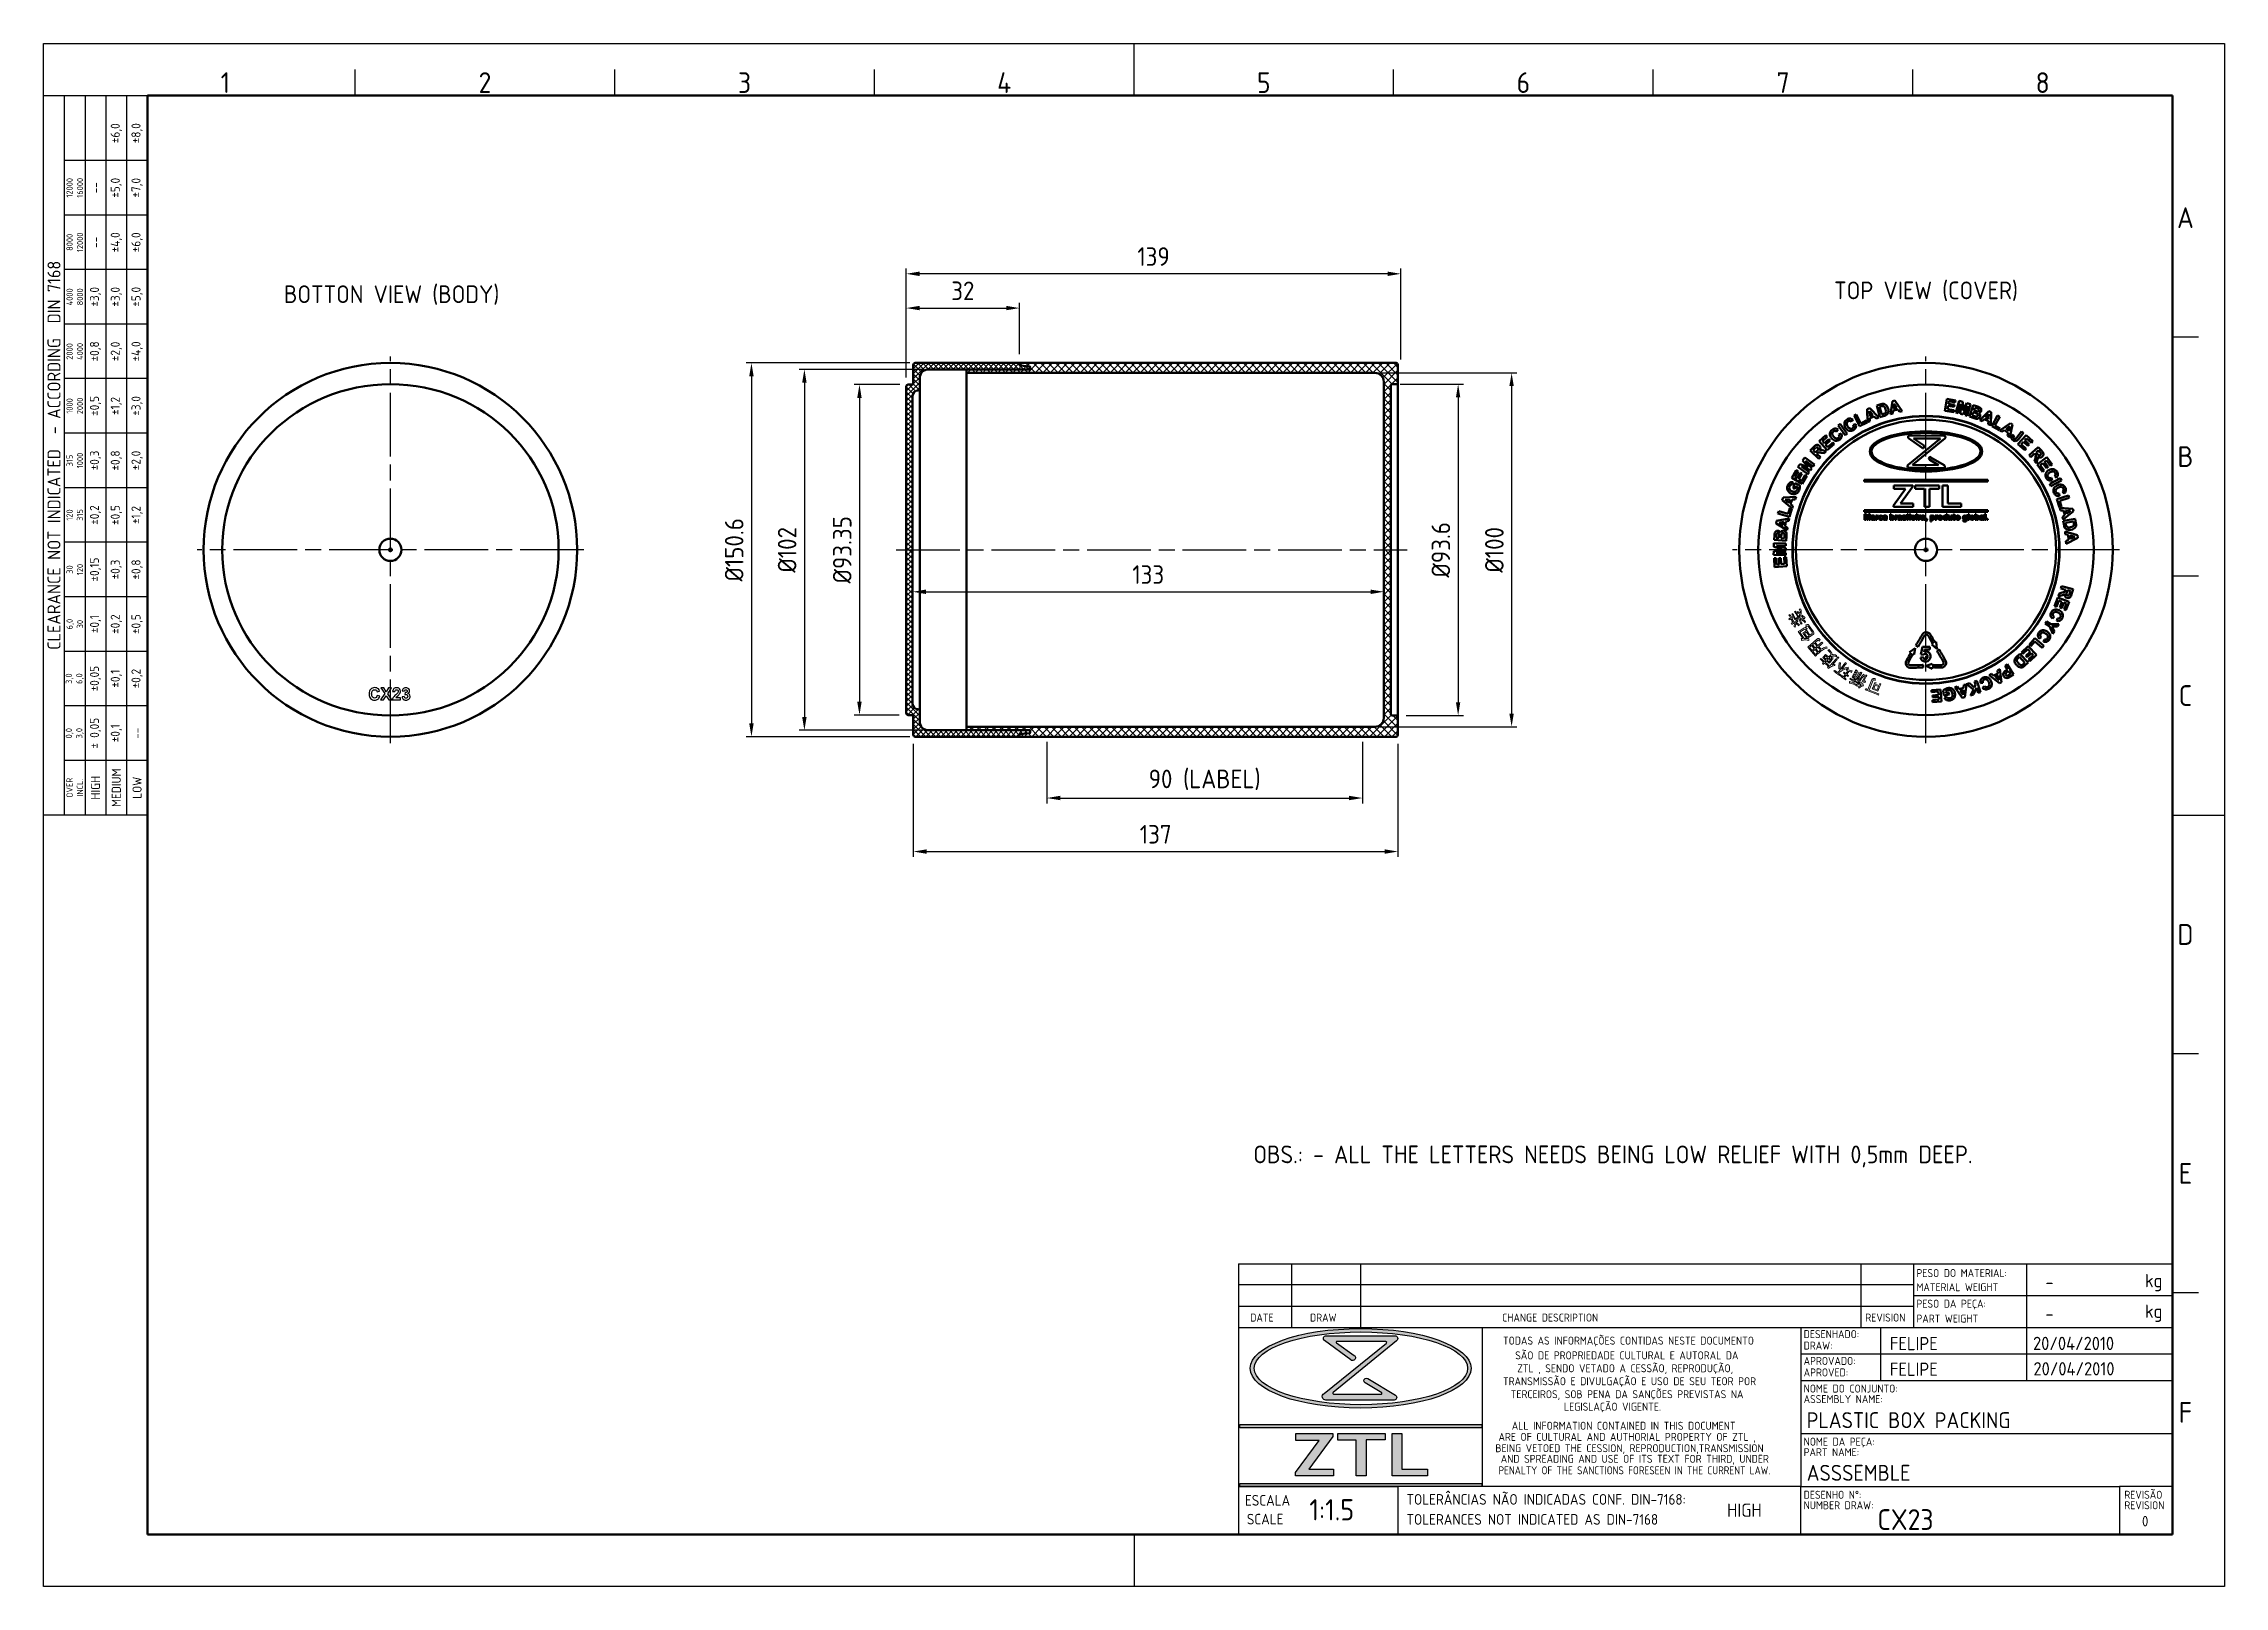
# Model space of a CAD drawing. Extents: x 0 to 616, y 0 to 436.
import ezdxf
from ezdxf.enums import TextEntityAlignment as Align

# ---------------------------------------------------------------- set-up
doc = ezdxf.new("R2010")
doc.units = 0
doc.header["$LTSCALE"] = 1.5
doc.linetypes.add('AM_ISO02W050', pattern=[7.5, 6, -1.5])
doc.linetypes.add('AM_ISO08W050', pattern=[18, 12, -1.5, 3, -1.5])
doc.layers.get('0').update_dxf_attribs({"linetype": 'CONTINUOUS'})
doc.layers.get('Defpoints').update_dxf_attribs({"linetype": 'CONTINUOUS'})
for name, color, linetype, lineweight in [('AM_0', 7, 'CONTINUOUS', 50), ('AM_3', 6, 'AM_ISO02W050', 25), ('AM_5', 3, 'CONTINUOUS', 25), ('AM_7', 4, 'AM_ISO08W050', 25), ('AM_8', 1, 'CONTINUOUS', 25), ('AM_BOR', 7, 'CONTINUOUS', 50)]:
    doc.layers.add(name, color=color, linetype=linetype, lineweight=lineweight)
doc.layers.add('Layer 1', color=7, linetype='CONTINUOUS')
doc.styles.add('ACISOTS', font='isocp.shx', dxfattribs={"height": 1})
doc.styles.get("Standard").update_dxf_attribs({"font": 'ISOCP.SHX'})
doc.dimstyles.new('AM_ISO', dxfattribs={"dimtxt": 3.5, "dimasz": 2.5, "dimexe": 1, "dimexo": 1, "dimgap": 1.5, "dimtad": 1, "dimdsep": 46, "dimtxsty": 'Standard', "dimcen": 0, "dimclrd": 256, "dimclre": 256, "dimclrt": 2, "dimadec": 0, "dimazin": 2, "dimtp": 0.1, "dimtm": 0.1, "dimtfac": 0.71, "dimtdec": 3, "dimtmove": 0, "dimatfit": 3, "dimfxl": 1, "dimlwd": -1, "dimlwe": -1, "dimarcsym": 0})

msp = doc.modelspace()

# ---------------------------------------------------------------- texts
at = {"layer": 'AM_0'}
for s, p in [('BOTTON VIEW (BODY)', (67.92, 362.61)), ('TOP VIEW (COVER)', (506.12, 363.69)), ('OBS.: - ALL THE LETTERS NEEDS BEING LOW RELIEF WITH 0,5mm DEEP.', (341.96, 119.56))]:
    msp.add_text(s, height=5, dxfattribs=at).set_placement(p)

# ---------------------------------------------------------------- blocks, each defined once
blk = doc.blocks.new('A3 ZTL')
for p, q in [((19.57, 280.82), (19.57, 9.78)), ((401.17, 280.82), (19.57, 280.82)), ((401.17, 9.78), (401.17, 280.82)), ((19.57, 9.78), (401.17, 9.78))]:
    blk.add_line(p, q)
at = {"layer": 'AM_BOR', "color": 135, "lineweight": 25}
for p, q in [((0, 0), (0, 290.61)), ((0, 290.61), (410.96, 290.61)), ((205.48, 280.82), (205.48, 290.61)), ((410.96, 290.61), (410.96, 0)), ((58.71, 280.82), (58.71, 285.71)), ((107.63, 280.82), (107.63, 285.71)), ((156.56, 280.82), (156.56, 285.71)), ((254.4, 280.82), (254.4, 285.71)), ((303.33, 280.82), (303.33, 285.71)), ((352.25, 280.82), (352.25, 285.71)), ((3.91, 145.3), (3.91, 280.82)), ((7.83, 280.82), (7.83, 145.3)), ((11.74, 280.82), (11.74, 145.3)), ((15.66, 145.3), (15.66, 280.82)), ((19.57, 268.59), (3.91, 268.59)), ((19.57, 258.32), (3.91, 258.32)), ((19.57, 248.04), (3.91, 248.04)), ((19.57, 237.77), (3.91, 237.77)), ((406.07, 235.32), (401.17, 235.32)), ((19.57, 227.5), (3.91, 227.5)), ((19.57, 217.22), (3.91, 217.22)), ((19.57, 206.95), (3.91, 206.95)), ((19.57, 196.67), (3.91, 196.67)), ((406.07, 190.31), (401.17, 190.31)), ((19.57, 186.4), (3.91, 186.4)), ((19.57, 176.13), (3.91, 176.13)), ((19.57, 165.85), (3.91, 165.85)), ((19.57, 155.58), (3.91, 155.58)), ((401.17, 145.3), (410.96, 145.3)), ((406.07, 100.29), (401.17, 100.29)), ((406.07, 55.28), (401.17, 55.28)), ((205.48, 9.78), (205.48, 0)), ((410.96, 0), (0, 0))]:
    blk.add_line(p, q, dxfattribs=at)
blk.add_lwpolyline([(19.57, 145.3), (0, 145.3), (0, 280.82), (19.57, 280.82)], close=True, dxfattribs=at)
at = {"layer": 'AM_BOR', "color": 135, "lineweight": 25, "style": 'ACISOTS'}
for s, p in [('1', (34.25, 283.27)), ('2', (83.17, 283.27)), ('3', (132.09, 283.27)), ('4', (181.02, 283.27)), ('5', (229.94, 283.27)), ('6', (278.86, 283.27)), ('7', (327.79, 283.27)), ('8', (376.71, 283.27)), ('A', (403.62, 257.83)), ('B', (403.62, 212.82)), ('C', (403.62, 167.81)), ('D', (403.62, 122.8)), ('E', (403.62, 77.79)), ('F', (403.62, 32.78))]:
    blk.add_text(s, height=3.91, dxfattribs=at).set_placement(p, align=Align.MIDDLE)
at = {"layer": 'AM_BOR', "color": 135, "lineweight": 25, "attachment_point": 5, "rotation": 90}
for s, insert, char_height, width in [('±6,0', (13.7, 273.73), 1.712, 10.274), ('±8,0', (17.61, 273.73), 1.712, 10.274), ('12000\\P16000', (5.87, 263.45), 1.174, 10.274), ('--', (9.78, 263.45), 1.712, 10.274), ('±5,0', (13.7, 263.45), 1.712, 10.274), ('±7,0', (17.61, 263.45), 1.712, 10.274), ('8000\\P12000', (5.87, 253.18), 1.174, 10.274), ('±4,0', (13.7, 253.18), 1.712, 10.274), ('±6,0', (17.61, 253.18), 1.712, 10.274), ('--', (9.78, 253.18), 1.712, 10.274), ('{\\Fisocp.shx|c0;CLEARANCE NOT INDICATED  - ACCORDING  DIN 7168}', (1.96, 213.06), 2.4462, 135.5186), ('4000\\P8000', (5.87, 242.91), 1.174, 10.274), ('±3,0', (9.78, 242.91), 1.712, 10.274), ('±3,0', (13.7, 242.91), 1.712, 10.274), ('±5,0', (17.61, 242.91), 1.712, 10.274), ('±0,8', (9.78, 232.63), 1.712, 10.274), ('±2,0', (13.7, 232.63), 1.712, 10.274), ('±4,0', (17.61, 232.63), 1.712, 10.274), ('2000\\P4000', (5.87, 232.63), 1.174, 10.274), ('1000\\P2000', (5.87, 222.36), 1.174, 10.274), ('±0,5', (9.78, 222.36), 1.712, 10.274), ('±1,2', (13.7, 222.36), 1.712, 10.274), ('±3,0', (17.61, 222.36), 1.712, 10.274), ('±0,3', (9.78, 212.08), 1.712, 10.274), ('±0,8', (13.7, 212.08), 1.712, 10.274), ('±2,0', (17.61, 212.08), 1.712, 10.274), ('315\\P1000', (5.87, 212.08), 1.174, 10.274), ('120\\P315', (5.87, 201.81), 1.174, 10.274), ('±0,2', (9.78, 201.81), 1.712, 10.274), ('±0,5', (13.7, 201.81), 1.712, 10.274), ('±1,2', (17.61, 201.81), 1.712, 10.274), ('±0,15', (9.78, 191.54), 1.712, 10.274), ('±0,3', (13.7, 191.54), 1.712, 10.274), ('±0,8', (17.61, 191.54), 1.712, 10.274), ('30\\P120', (5.87, 191.54), 1.174, 10.274), ('6,0\\P30', (5.87, 181.26), 1.174, 10.274), ('±0,1', (9.78, 181.26), 1.712, 10.274), ('±0,2', (13.7, 181.26), 1.712, 10.274), ('±0,5', (17.61, 181.26), 1.712, 10.274), ('±0,05', (9.78, 170.99), 1.712, 10.274), ('±0,2', (17.61, 170.99), 1.712, 10.274), ('3,0\\P6,0', (5.87, 170.99), 1.174, 10.274), ('±0,1', (13.7, 170.99), 1.712, 10.274), ('0,0\\P3,0', (5.87, 160.71), 1.174, 10.274), ('± 0,05', (9.78, 160.71), 1.712, 10.274), ('\\pt4.69206;±0,1', (13.7, 160.71), 1.7123, 10.274), ('--', (17.61, 160.71), 1.712, 10.274), ('{\\Fisocp.shx|c0;OVER\\PINCL.}', (5.87, 150.44), 1.1742, 10.274), ('HIGH', (9.78, 150.44), 1.712, 10.274), ('MEDIUM', (13.7, 150.44), 1.712, 10.274), ('LOW', (17.61, 150.44), 1.712, 10.274)]:
    blk.add_mtext(s, dxfattribs=dict(at, insert=insert, char_height=char_height, width=width))
blk = doc.blocks.new('LEGENDAZTL-1')
at = {"layer": 'AM_8'}
h = blk.add_hatch(color=135, dxfattribs=at)
edge = h.paths.add_edge_path()
edge.add_ellipse((23.01, 31.29), major_axis=(20.82, 0), ratio=0.359907, start_angle=191.4592, end_angle=452.8175)
edge.add_ellipse((23.01, 31.29), major_axis=(20.82, 0), ratio=0.359907, start_angle=92.8175, end_angle=191.4592)
edge = h.paths.add_edge_path(flags=16)
edge.add_ellipse((23.07, 31.29), major_axis=(20.11, 0), ratio=0.340664, start_angle=93.067, end_angle=371.4592)
edge.add_ellipse((23.07, 31.29), major_axis=(20.11, 0), ratio=0.340664, start_angle=11.4592, end_angle=93.067)
h = blk.add_hatch(color=135, dxfattribs=at)
edge = h.paths.add_edge_path()
edge.add_line((27.86, 36.04), (16.14, 26.55))
edge.add_arc((16.46, 25.96), 0.662, 118.1409, 270)
edge.add_line((16.46, 25.3), (29.34, 25.3))
edge.add_arc((29.33, 25.79), 0.488, 271.9685, 418.9108)
edge.add_line((29.58, 26.21), (24.36, 29.35))
edge.add_arc((24.11, 28.95), 0.475, 58.6682, 238.8052)
edge.add_line((23.87, 28.54), (26.98, 26.65))
edge.add_arc((26.92, 26.56), 0.12, -90, 54.6545, ccw=False)
edge.add_line((26.92, 26.44), (17.93, 26.44))
edge.add_arc((17.96, 26.6), 0.167, 129.2364, 260.8226, ccw=False)
edge.add_line((17.86, 26.73), (29.79, 36.47))
edge.add_arc((29.47, 36.9), 0.529, 306.0702, 450)
edge.add_line((29.47, 37.43), (16.54, 37.43))
edge.add_arc((16.52, 36.92), 0.513, 87.7272, 233.7471)
edge.add_line((16.21, 36.5), (21.18, 32.86))
edge.add_arc((21.5, 33.28), 0.527, 232.4714, 414.7334)
edge.add_line((21.81, 33.71), (18.46, 36.07))
edge.add_arc((18.53, 36.2), 0.144, 90, 242.5235, ccw=False)
edge.add_line((18.53, 36.35), (27.78, 36.35))
edge.add_arc((27.75, 36.17), 0.176, -50.9964, 80.7655, ccw=False)
for points in [[(0.28, 20.1), (45.87, 20.1), (45.87, 20.7), (0.28, 20.7)], [(10.71, 11.65), (10.71, 11.05), (17.9, 11.05), (17.9, 12.32), (13.24, 12.32), (17.77, 18.44), (17.77, 19.04), (10.78, 19.04), (10.78, 17.71), (15.21, 17.71)], [(18.7, 17.78), (22.17, 17.78), (22.17, 11.05), (24.07, 11.05), (24.07, 17.84), (27.63, 17.84), (27.63, 19.04), (18.7, 19.04)], [(35.62, 11.02), (35.62, 12.32), (30.79, 12.32), (30.79, 19.04), (28.93, 19.04), (28.93, 11.02)], [(45.87, 9.6), (0.28, 9.6), (0.28, 9), (45.87, 9)]]:
    blk.add_hatch(color=135, dxfattribs=at).paths.add_polyline_path(points)
at = {"layer": 'AM_8', "color": 135}
for p, q in [((0, 51), (176, 51)), ((0, 51), (0, 0)), ((10, 51), (10, 39)), ((23, 51), (23, 39)), ((117.25, 51), (117.25, 39)), ((127.25, 39), (127.25, 51)), ((148.5, 51), (148.5, 45)), ((176, 0), (176, 51)), ((127.25, 47), (0, 47)), ((0, 43), (127.25, 43)), ((127.25, 45), (176, 45)), ((148.5, 45), (148.5, 39)), ((0, 39), (106, 39)), ((16.54, 37.43), (29.47, 37.43)), ((45.93, 39), (45.93, 9)), ((106, 39), (106, 20)), ((106, 39), (176, 39)), ((121, 39), (121, 29)), ((148.5, 39), (148.5, 29)), ((106, 34), (176, 34)), ((106, 29), (176, 29)), ((0.28, 20.1), (0.28, 20.7)), ((0.28, 20.7), (45.87, 20.7)), ((45.87, 20.7), (45.87, 20.1)), ((45.87, 20.1), (0.28, 20.1)), ((10.71, 11.65), (15.21, 17.71)), ((10.78, 17.71), (10.78, 19.04)), ((10.78, 19.04), (17.77, 19.04)), ((15.21, 17.71), (10.78, 17.71)), ((17.77, 18.44), (13.24, 12.32)), ((17.77, 19.04), (17.77, 18.44)), ((18.7, 17.78), (18.7, 19.04)), ((18.7, 19.04), (27.63, 19.04)), ((22.17, 17.78), (18.7, 17.78)), ((22.17, 11.05), (22.17, 17.78)), ((24.07, 17.84), (24.07, 11.05)), ((27.63, 17.84), (24.07, 17.84)), ((27.63, 19.04), (27.63, 17.84)), ((28.93, 11.02), (28.93, 19.04)), ((28.93, 19.04), (30.79, 19.04)), ((30.79, 19.04), (30.79, 12.32)), ((106, 20), (106, 9)), ((106, 19), (176, 19)), ((0, 9), (30, 9)), ((106, 9), (0, 9)), ((0.28, 9.6), (45.87, 9.6)), ((0.28, 9), (0.28, 9.6)), ((45.87, 9), (0.28, 9)), ((10.71, 11.05), (10.71, 11.65)), ((17.9, 11.05), (10.71, 11.05)), ((13.24, 12.32), (17.9, 12.32)), ((17.9, 12.32), (17.9, 11.05)), ((24.07, 11.05), (22.17, 11.05)), ((35.62, 11.02), (28.93, 11.02)), ((30, 9), (30, 0)), ((30.79, 12.32), (35.62, 12.32)), ((35.62, 12.32), (35.62, 11.02)), ((45.87, 9.6), (45.87, 9)), ((106, 0), (106, 9)), ((106, 9), (166, 9)), ((176, 9), (166, 9)), ((166, 9), (166, 0)), ((0, 0), (176, 0))]:
    blk.add_line(p, q, dxfattribs=at)
blk.add_lwpolyline([(16.54, 37.43), (29.47, 37.43, -0.726075), (29.79, 36.47), (17.86, 26.73, 0.646844), (17.93, 26.44), (26.92, 26.44, 0.730915), (26.98, 26.65), (23.87, 28.54, -1.001197), (24.36, 29.35), (29.58, 26.21, -0.746343), (29.34, 25.3), (16.46, 25.3, -0.780296), (16.14, 26.55), (27.86, 36.04, 0.647932), (27.78, 36.35), (18.53, 36.35, 0.78497), (18.46, 36.07), (21.81, 33.71, -1.019937), (21.18, 32.86), (16.21, 36.5, -0.740095), (16.54, 37.43, -0.257794)], format="xyb", dxfattribs=at)
for centre, major_axis, ratio in [((23.01, 31.29), (-20.82, 0), 0.359907), ((23.07, 31.29), (-20.11, 0), 0.340664)]:
    blk.add_ellipse(centre, major_axis=major_axis, ratio=ratio, dxfattribs=at)
for s, height, p in [('PESO DO MATERIAL:', 1.5, (127.75, 48.48)), ('MATERIAL WEIGHT', 1.5, (127.75, 45.82)), ('kg', 2.5, (170.83, 46.56)), ('DATE', 1.5, (2.22, 40.09)), ('DRAW', 1.5, (13.48, 40.09)), ('CHANGE DESCRIPTION', 1.5, (49.68, 40.09)), ('REVISION', 1.5, (118.12, 40.09)), ('PESO DA PEÇA:', 1.5, (127.75, 42.71)), ('PART WEIGHT', 1.5, (127.75, 39.91)), ('kg', 2.5, (170.83, 40.79)), ('TODAS AS INFORMAÇÕES CONTIDAS NESTE DOCUMENTO', 1.5, (49.85, 35.75)), ('DESENHADO:', 1.5, (106.5, 36.98)), ('SÃO DE PROPRIEDADE CULTURAL E AUTORAL DA', 1.5, (52.14, 32.98)), ('APROVADO:', 1.5, (106.5, 31.93)), ('DRAW:', 1.5, (106.5, 34.82)), ('TRANSMISSÃO E DIVULGAÇÃO E USO DE SEU TEOR POR', 1.5, (49.85, 28.1)), ('ZTL , SENDO VETADO A CESSÃO, REPRODUÇÃO,', 1.5, (52.53, 30.54)), ('APROVED:', 1.5, (106.5, 29.77)), ('TERCEIROS, SOB PENA DA SANÇÕES PREVISTAS NA', 1.5, (51.3, 25.66)), ('LEGISLAÇÃO VIGENTE.', 1.5, (61.33, 23.31)), ('ASSEMBLY NAME:', 1.5, (106.5, 24.74)), ('NOME DO CONJUNTO:', 1.5, (106.5, 26.72)), ('ALL INFORMATION CONTAINED IN THIS DOCUMENT', 1.5, (51.5, 19.72)), ('BEING VETOED THE CESSION, REPRODUCTION,TRANSMISSION', 1.5, (48.41, 15.49)), ('ARE OF CULTURAL AND AUTHORIAL PROPERTY OF ZTL ,', 1.5, (49, 17.62)), ('NOME DA PEÇA:', 1.5, (106.5, 16.72)), ('AND SPREADING AND USE OF ITS TEXT FOR THIRD, UNDER', 1.5, (49.42, 13.49)), ('PART NAME:', 1.5, (106.5, 14.74)), ('TOLERÂNCIAS NÃO INDICADAS CONF. DIN-7168:', 2, (31.66, 5.6)), ('DESENHO N%%d:', 1.5, (106.5, 6.72)), ('REVISÃO', 1.5, (166.93, 6.72)), ('ESCALA', 2, (1.21, 5.42)), ('NUMBER DRAW:', 1.5, (106.5, 4.74)), ('REVISION', 1.5, (166.93, 4.74)), ('SCALE', 2, (1.57, 1.88)), ('TOLERANCES NOT INDICATED AS DIN-7168', 2, (31.66, 1.83))]:
    blk.add_text(s, height=height, dxfattribs=at).set_placement(p)
at = {"layer": 'AM_8', "color": 135, "width": 0.95}
blk.add_text('PENALTY OF THE SANCTIONS FORESEEN IN THE CURRENT LAW.', height=1.5, dxfattribs=at).set_placement((48.99, 11.32))
at = {"layer": 'AM_8', "color": 135}
for tag, p in [('PESO1', (152.06, 47.53)), ('PESO', (152.06, 41.58))]:
    blk.add_attdef(tag, text='', height=2.5, dxfattribs=at).set_placement(p, align=Align.MIDDLE_LEFT)
for tag, p, height in [('DESN.', (122.75, 34.7), 2.5), ('DATADES', (149.73, 34.73), 2.5), ('APROV', (122.75, 29.87), 2.5), ('DATAAPROV', (149.81, 29.95), 2.5), ('CONJUNTO', (107.07, 20.02), 3), ('PEÇA', (107.07, 10.1), 3), ('NºDESENHO', (120.41, 0.84), 3.91)]:
    blk.add_attdef(tag, p, '', height=height, dxfattribs=at)
at = {"layer": 'AM_8', "color": 135, "style": 'ACISOTS'}
for tag, p, height in [('GEN-TITLE-SCA{12.7}', (13.36, 2.64), 4), ('GEN-TITLE-DWG{30.6}', (92.5, -2.65), 2)]:
    blk.add_attdef(tag, p, '', height=height, dxfattribs=at)
at = {"layer": 'AM_8', "color": 135}
for tag, height, p in [('TOL.N.IND', 2.5, (95.33, 4.56)), ('REV.', 1.96, (170.86, 2.49))]:
    blk.add_attdef(tag, text='', height=height, dxfattribs=at).set_placement(p, align=Align.MIDDLE_CENTER)
blk = doc.blocks.new('*D29')
at = {"layer": 'AM_5'}
for p, q in [((245.84, 238.08), (245.84, 206.12)), ((382.84, 238.08), (382.84, 206.12)), ((249.59, 207.62), (379.09, 207.62))]:
    blk.add_line(p, q, dxfattribs=at)
for points in [[(249.59, 208.25), (249.59, 207), (245.84, 207.62)], [(379.09, 208.25), (379.09, 207), (382.84, 207.62)]]:
    blk.add_solid(points, dxfattribs=at)
at = {"layer": 'Defpoints', "color": 0}
for p in [(245.84, 239.58), (382.84, 239.58), (382.84, 207.62)]:
    blk.add_point(p, dxfattribs=at)
at = {"layer": 'AM_5', "color": 3, "insert": (314.34, 212.5), "char_height": 5.25, "attachment_point": 5}
blk.add_mtext('137', dxfattribs=at)
blk = doc.blocks.new('*D30')
at = {"layer": 'AM_5'}
for p, q in [((283.62, 238.6), (283.62, 221.25)), ((372.78, 238.6), (372.78, 221.25)), ((287.37, 222.75), (369.03, 222.75))]:
    blk.add_line(p, q, dxfattribs=at)
for points in [[(287.37, 223.38), (287.37, 222.13), (283.62, 222.75)], [(369.03, 223.38), (369.03, 222.13), (372.78, 222.75)]]:
    blk.add_solid(points, dxfattribs=at)
at = {"layer": 'Defpoints', "color": 0}
for p in [(283.62, 240.1), (372.78, 240.1), (372.78, 222.75)]:
    blk.add_point(p, dxfattribs=at)
at = {"layer": 'AM_5', "color": 3, "insert": (328.2, 227.89), "char_height": 5.25, "attachment_point": 5}
blk.add_mtext('90 (LABEL)', dxfattribs=at)
blk = doc.blocks.new('*D31')
at = {"layer": 'AM_5'}
for p, q in [((378.84, 291.38), (378.84, 279.53)), ((245.64, 274.01), (245.64, 282.53)), ((249.39, 281.03), (375.09, 281.03))]:
    blk.add_line(p, q, dxfattribs=at)
for points in [[(249.39, 281.65), (249.39, 280.4), (245.64, 281.03)], [(375.09, 281.65), (375.09, 280.4), (378.84, 281.03)]]:
    blk.add_solid(points, dxfattribs=at)
at = {"layer": 'Defpoints', "color": 0}
for p in [(378.84, 292.88), (378.84, 281.03), (245.64, 272.51)]:
    blk.add_point(p, dxfattribs=at)
at = {"layer": 'AM_5', "color": 3, "insert": (312.24, 285.9), "char_height": 5.25, "attachment_point": 5}
blk.add_mtext('133', dxfattribs=at)
blk = doc.blocks.new('*D32')
at = {"layer": 'AM_5'}
for p, q in [((243.84, 341.56), (243.84, 362.69)), ((247.59, 361.19), (272.09, 361.19)), ((275.84, 348.18), (275.84, 362.69))]:
    blk.add_line(p, q, dxfattribs=at)
for points in [[(247.59, 361.82), (247.59, 360.57), (243.84, 361.19)], [(272.09, 361.82), (272.09, 360.57), (275.84, 361.19)]]:
    blk.add_solid(points, dxfattribs=at)
at = {"layer": 'Defpoints', "color": 0}
for p in [(275.84, 361.19), (275.84, 346.68), (243.84, 340.06)]:
    blk.add_point(p, dxfattribs=at)
at = {"layer": 'AM_5', "color": 3, "insert": (259.84, 366.07), "char_height": 5.25, "attachment_point": 5}
blk.add_mtext('32', dxfattribs=at)
blk = doc.blocks.new('*D33')
at = {"layer": 'AM_5'}
for p, q in [((243.84, 341.56), (243.84, 372.37)), ((379.89, 370.87), (247.59, 370.87)), ((383.64, 346.68), (383.64, 372.37))]:
    blk.add_line(p, q, dxfattribs=at)
for points in [[(247.59, 371.5), (247.59, 370.25), (243.84, 370.87)], [(379.89, 371.5), (379.89, 370.25), (383.64, 370.87)]]:
    blk.add_solid(points, dxfattribs=at)
at = {"layer": 'Defpoints', "color": 0}
for p in [(243.84, 370.87), (243.84, 340.06), (383.64, 345.18)]:
    blk.add_point(p, dxfattribs=at)
at = {"layer": 'AM_5', "color": 3, "insert": (313.74, 375.75), "char_height": 5.25, "attachment_point": 5}
blk.add_mtext('139', dxfattribs=at)
blk = doc.blocks.new('*D34')
at = {"layer": 'AM_5'}
for p, q in [((242.06, 339.56), (229.12, 339.56)), ((230.62, 335.81), (230.62, 249.96)), ((241.84, 246.21), (229.12, 246.21))]:
    blk.add_line(p, q, dxfattribs=at)
for points in [[(229.99, 335.81), (231.24, 335.81), (230.62, 339.56)], [(229.99, 249.96), (231.24, 249.96), (230.62, 246.21)]]:
    blk.add_solid(points, dxfattribs=at)
at = {"layer": 'Defpoints', "color": 0}
for p in [(243.56, 339.56), (230.62, 246.21), (243.34, 246.21)]:
    blk.add_point(p, dxfattribs=at)
at = {"layer": 'AM_5', "color": 3, "insert": (225.74, 292.88), "char_height": 5.25, "attachment_point": 5, "rotation": 90}
blk.add_mtext('%%C93.35', dxfattribs=at)
blk = doc.blocks.new('*D35')
at = {"layer": 'AM_5'}
for p, q in [((248.64, 343.88), (213.55, 343.88)), ((215.05, 340.13), (215.05, 245.63)), ((248.64, 241.88), (213.55, 241.88))]:
    blk.add_line(p, q, dxfattribs=at)
for points in [[(214.42, 340.13), (215.67, 340.13), (215.05, 343.88)], [(214.42, 245.63), (215.67, 245.63), (215.05, 241.88)]]:
    blk.add_solid(points, dxfattribs=at)
at = {"layer": 'Defpoints', "color": 0}
for p in [(250.14, 343.88), (215.05, 241.88), (250.14, 241.88)]:
    blk.add_point(p, dxfattribs=at)
at = {"layer": 'AM_5', "color": 3, "insert": (210.17, 292.88), "char_height": 5.25, "attachment_point": 5, "rotation": 90}
blk.add_mtext('%%C102', dxfattribs=at)
blk = doc.blocks.new('*D36')
at = {"layer": 'AM_5'}
for p, q in [((244.84, 345.68), (198.58, 345.68)), ((200.08, 341.93), (200.08, 243.83)), ((244.84, 240.08), (198.58, 240.08))]:
    blk.add_line(p, q, dxfattribs=at)
for points in [[(199.45, 341.93), (200.7, 341.93), (200.08, 345.68)], [(199.45, 243.83), (200.7, 243.83), (200.08, 240.08)]]:
    blk.add_solid(points, dxfattribs=at)
at = {"layer": 'Defpoints', "color": 0}
for p in [(246.34, 345.68), (200.08, 240.08), (246.34, 240.08)]:
    blk.add_point(p, dxfattribs=at)
at = {"layer": 'AM_5', "color": 3, "insert": (195.2, 292.88), "char_height": 5.25, "attachment_point": 5, "rotation": 90}
blk.add_mtext('%%c150.6', dxfattribs=at)
blk = doc.blocks.new('*D37')
at = {"layer": 'AM_5'}
for p, q in [((383.49, 339.68), (401.34, 339.68)), ((399.84, 335.93), (399.84, 249.83)), ((385.14, 246.08), (401.34, 246.08))]:
    blk.add_line(p, q, dxfattribs=at)
for points in [[(399.21, 335.93), (400.46, 335.93), (399.84, 339.68)], [(399.21, 249.83), (400.46, 249.83), (399.84, 246.08)]]:
    blk.add_solid(points, dxfattribs=at)
at = {"layer": 'Defpoints', "color": 0}
for p in [(381.99, 339.68), (383.64, 246.08), (399.84, 246.08)]:
    blk.add_point(p, dxfattribs=at)
at = {"layer": 'AM_5', "color": 3, "insert": (394.96, 292.88), "char_height": 5.25, "attachment_point": 5, "rotation": 90}
blk.add_mtext('%%C93.6', dxfattribs=at)
blk = doc.blocks.new('*D38')
at = {"layer": 'AM_5'}
for p, q in [((377.84, 342.88), (416.46, 342.88)), ((414.96, 339.13), (414.96, 246.63)), ((377.84, 242.88), (416.46, 242.88))]:
    blk.add_line(p, q, dxfattribs=at)
for points in [[(414.33, 339.13), (415.58, 339.13), (414.96, 342.88)], [(414.33, 246.63), (415.58, 246.63), (414.96, 242.88)]]:
    blk.add_solid(points, dxfattribs=at)
at = {"layer": 'Defpoints', "color": 0}
for p in [(376.34, 342.88), (376.34, 242.88), (414.96, 242.88)]:
    blk.add_point(p, dxfattribs=at)
at = {"layer": 'AM_5', "color": 3, "insert": (410.08, 292.88), "char_height": 5.25, "attachment_point": 5, "rotation": 90}
blk.add_mtext('%%C100', dxfattribs=at)

# ---------------------------------------------------------------- dimensions: what is measured, and where the dimension line sits
at = {"layer": 'AM_5'}
for base, p1, p2, text, picture, middle in [((243.84, 370.87), (383.64, 345.18), (243.84, 340.06), '139', '*D33', (313.74, 375.75)), ((372.78, 222.75), (283.62, 240.1), (372.78, 240.1), '90 (LABEL)', '*D30', (328.2, 227.89))]:
    dim = msp.add_linear_dim(base=base, p1=p1, p2=p2, text=text, dimstyle='AM_ISO', override={"dimscale": 1.5, "dimdec": 0, "dimclrt": 3, "dimadec": 2, "dimtp": 0, "dimtm": 0.12, "dimtdec": 0}, dxfattribs=at)
    dim.commit()
    dim.dimension.update_dxf_attribs({"geometry": picture, "text_midpoint": middle})
for base, p1, p2, picture, middle in [((275.84, 361.19), (243.84, 340.06), (275.84, 346.68), '*D32', (259.84, 366.07)), ((378.84, 281.03), (245.64, 272.51), (378.84, 292.88), '*D31', (312.24, 285.9)), ((382.84, 207.62), (245.84, 239.58), (382.84, 239.58), '*D29', (314.34, 212.5))]:
    dim = msp.add_linear_dim(base=base, p1=p1, p2=p2, dimstyle='AM_ISO', override={"dimscale": 1.5, "dimdec": 0, "dimclrt": 3, "dimadec": 2, "dimtp": 0, "dimtm": 0.12, "dimtdec": 0}, dxfattribs=at)
    dim.commit()
    dim.dimension.update_dxf_attribs({"geometry": picture, "text_midpoint": middle})
for base, p1, p2, text, picture, middle in [((200.08, 240.08), (246.34, 345.68), (246.34, 240.08), '%%c150.6', '*D36', (195.2, 292.88)), ((215.05, 241.88), (250.14, 343.88), (250.14, 241.88), '%%C102', '*D35', (210.17, 292.88)), ((230.62, 246.21), (243.56, 339.56), (243.34, 246.21), '%%C93.35', '*D34', (225.74, 292.88)), ((414.96, 242.88), (376.34, 342.88), (376.34, 242.88), '%%C100', '*D38', (410.08, 292.88)), ((399.84, 246.08), (381.99, 339.68), (383.64, 246.08), '%%C93.6', '*D37', (394.96, 292.88))]:
    dim = msp.add_linear_dim(base=base, p1=p1, p2=p2, angle=90, text=text, dimstyle='AM_ISO', override={"dimscale": 1.5, "dimdec": 0, "dimclrt": 3, "dimadec": 2, "dimtp": 0, "dimtm": 0.12, "dimtdec": 0}, dxfattribs=at)
    dim.commit()
    dim.dimension.update_dxf_attribs({"geometry": picture, "text_midpoint": middle})

# ---------------------------------------------------------------- hatches: boundary and pattern name
at = {"layer": 'AM_3'}
h = msp.add_hatch(dxfattribs=at)
h.set_pattern_fill('ANSI31', color=256, scale=15, style=0)
h.paths.add_polyline_path([(78.28, 102.97), (76.72, 102.97), (76.72, 95.97), (83.47, 95.97), (83.47, 99.97, -0.267949)])
h.paths.add_polyline_path([(83.47, 63.97), (76.72, 63.97), (76.72, 56.97), (78.28, 56.97, -0.267949), (83.47, 59.97)])
h = msp.add_hatch(dxfattribs=at)
h.set_pattern_fill('ANSI31', color=256, scale=15, style=0)
h.paths.add_polyline_path([(86.47, 95.97), (90.22, 99.72), (90.22, 102.97), (88.67, 102.97, -0.267949), (83.47, 99.97), (83.47, 95.97)])
h.paths.add_polyline_path([(90.22, 56.97), (90.22, 60.22), (86.47, 63.97), (83.47, 63.97), (83.47, 59.97, -0.267949), (88.67, 56.97)])
at = {"layer": 'AM_8'}
h = msp.add_hatch(dxfattribs=at)
h.set_pattern_fill('_U', color=256, angle=135, style=0, double=1, pattern_type=0)
h.set_pattern_definition([(135, (478.4793, 184.8848), (-0.7071068, -0.7071068), []), (225, (478.4793, 184.8848), (0.7071068, -0.7071068), [])])
edge = h.paths.add_edge_path()
edge.add_arc((276.04, 240.6), 0.2, 95.71059, 180, ccw=False)
edge.add_line((276.02, 240.8), (278.66, 241.07))
edge.add_arc((278.64, 241.27), 0.2, 275.71059, 360)
edge.add_line((278.84, 241.27), (278.84, 241.68))
edge.add_arc((278.64, 241.68), 0.2, 360, 450)
edge.add_line((278.64, 241.88), (250.14, 241.88))
edge.add_arc((250.14, 244.38), 2.5, 180, 270, ccw=False)
edge.add_line((247.64, 244.38), (247.64, 247.38))
edge.add_arc((247.14, 247.38), 0.5, 360, 450)
edge.add_arc((247.14, 249.38), 1.5, 180, 270, ccw=False)
edge.add_line((245.64, 249.38), (245.64, 336.38))
edge.add_arc((247.14, 336.38), 1.5, 90, 180, ccw=False)
edge.add_arc((247.14, 338.38), 0.5, 270, 360)
edge.add_line((247.64, 338.38), (247.64, 341.38))
edge.add_arc((250.14, 341.38), 2.5, 90, 180, ccw=False)
edge.add_line((250.14, 343.88), (278.64, 343.88))
edge.add_arc((278.64, 344.08), 0.2, 270, 360)
edge.add_line((278.84, 344.08), (278.84, 344.5))
edge.add_arc((278.64, 344.5), 0.2, 360, 444.28941)
edge.add_line((278.66, 344.7), (276.02, 344.97))
edge.add_arc((276.04, 345.17), 0.2, 180, 264.28941, ccw=False)
edge.add_line((275.84, 345.17), (275.84, 345.68))
edge.add_line((275.84, 345.68), (246.34, 345.68))
edge.add_arc((246.34, 345.18), 0.5, 90, 180)
edge.add_line((245.84, 345.18), (245.84, 339.76))
edge.add_arc((245.64, 339.76), 0.2, 270, 360, ccw=False)
edge.add_line((245.64, 339.56), (244.34, 339.56))
edge.add_arc((244.34, 339.06), 0.5, 90, 180)
edge.add_line((243.84, 339.06), (243.84, 246.71))
edge.add_arc((244.34, 246.71), 0.5, 180, 270)
edge.add_line((244.34, 246.21), (245.64, 246.21))
edge.add_arc((245.64, 246.01), 0.2, 0, 90, ccw=False)
edge.add_line((245.84, 246.01), (245.84, 240.58))
edge.add_arc((246.34, 240.58), 0.5, 180, 270)
edge.add_line((246.34, 240.08), (275.84, 240.08))
edge.add_line((275.84, 240.08), (275.84, 240.6))
h = msp.add_hatch(dxfattribs=at)
h.set_pattern_fill('_U', color=256, scale=1.5, angle=135, style=0, double=1, pattern_type=0)
h.set_pattern_definition([(135, (478.6793, 184.8848), (-1.06066, -1.06066), []), (225, (478.6793, 184.8848), (1.06066, -1.06066), [])])
edge = h.paths.add_edge_path()
edge.add_line((260.84, 242.63), (260.84, 242.23))
edge.add_arc((261.09, 242.23), 0.25, 180, 269.68169)
edge.add_line((261.08, 241.98), (278.74, 241.89))
edge.add_arc((278.74, 241.79), 0.1, 360, 449.68169, ccw=False)
edge.add_line((278.84, 241.79), (278.84, 241.18))
edge.add_arc((278.74, 241.18), 0.1, 275.71059, 360, ccw=False)
edge.add_line((278.75, 241.08), (278.66, 241.07))
edge.add_line((278.66, 241.07), (276.02, 240.8))
edge.add_arc((276.04, 240.6), 0.2, 95.71059, 180)
edge.add_line((275.84, 240.6), (275.84, 240.08))
edge.add_line((275.84, 240.08), (382.34, 240.08))
edge.add_arc((382.34, 240.58), 0.5, 270, 360)
edge.add_line((382.84, 240.58), (382.84, 245.88))
edge.add_arc((382.64, 245.88), 0.2, 360, 450)
edge.add_line((382.64, 246.08), (381.04, 246.08))
edge.add_arc((381.04, 246.28), 0.2, 180, 270, ccw=False)
edge.add_line((380.84, 246.28), (380.84, 339.48))
edge.add_arc((381.04, 339.48), 0.2, 90, 180, ccw=False)
edge.add_line((381.04, 339.68), (382.64, 339.68))
edge.add_arc((382.64, 339.88), 0.2, 270, 360)
edge.add_line((382.84, 339.88), (382.84, 345.18))
edge.add_arc((382.34, 345.18), 0.5, 360, 450)
edge.add_line((382.34, 345.68), (275.84, 345.68))
edge.add_line((275.84, 345.68), (275.84, 345.17))
edge.add_arc((276.04, 345.17), 0.2, 180, 264.28941)
edge.add_line((276.02, 344.97), (278.66, 344.7))
edge.add_line((278.66, 344.7), (278.75, 344.69))
edge.add_arc((278.74, 344.59), 0.1, 360, 444.28941, ccw=False)
edge.add_line((278.84, 344.59), (278.84, 343.98))
edge.add_arc((278.74, 343.98), 0.1, 270.31831, 360, ccw=False)
edge.add_line((278.74, 343.88), (261.08, 343.79))
edge.add_arc((261.09, 343.54), 0.25, 90.31831, 180)
edge.add_line((260.84, 343.54), (260.84, 343.13))
edge.add_arc((261.09, 343.13), 0.25, 180, 270)
edge.add_line((261.09, 342.88), (376.34, 342.88))
edge.add_arc((376.34, 340.38), 2.5, 0, 90, ccw=False)
edge.add_line((378.84, 340.38), (378.84, 245.38))
edge.add_arc((376.34, 245.38), 2.5, 270, 360, ccw=False)
edge.add_line((376.34, 242.88), (261.09, 242.88))
edge.add_arc((261.09, 242.63), 0.25, 90, 180)

# ---------------------------------------------------------------- linework, layer by layer
at = {"layer": 'AM_0'}
for p, q in [((275.84, 345.68), (246.34, 345.68)), ((275.84, 345.68), (275.84, 345.17)), ((275.84, 345.17), (275.84, 345.68)), ((275.84, 345.68), (382.34, 345.68)), ((243.84, 246.71), (243.84, 339.06)), ((244.34, 339.56), (245.64, 339.56)), ((245.84, 339.76), (245.84, 345.18)), ((247.64, 338.38), (247.64, 341.38)), ((278.64, 343.88), (250.14, 343.88)), ((260.84, 343.54), (260.84, 343.13)), ((260.84, 242.63), (260.84, 343.13)), ((278.74, 343.88), (261.08, 343.79)), ((261.09, 342.88), (376.34, 342.88)), ((278.66, 344.7), (276.02, 344.97)), ((276.02, 344.97), (278.75, 344.69)), ((278.84, 344.59), (278.84, 343.98)), ((278.84, 344.5), (278.84, 344.08)), ((378.84, 245.38), (378.84, 340.38)), ((380.84, 339.48), (380.84, 246.28)), ((381.04, 339.68), (382.64, 339.68)), ((381.34, 339.68), (382.64, 339.68)), ((382.84, 339.88), (382.84, 345.18)), ((382.84, 339.88), (382.84, 245.88)), ((245.64, 336.38), (245.64, 249.38)), ((247.14, 337.88), (247.14, 337.88)), ((247.64, 247.38), (247.64, 338.38)), ((247.14, 247.88), (247.14, 247.88)), ((247.64, 247.38), (247.64, 244.38)), ((244.34, 246.21), (245.64, 246.21)), ((245.84, 246.01), (245.84, 240.58)), ((278.64, 241.88), (250.14, 241.88)), ((260.84, 242.23), (260.84, 242.63)), ((278.74, 241.89), (261.08, 241.98)), ((261.09, 242.88), (376.34, 242.88)), ((275.84, 240.6), (275.84, 240.08)), ((275.84, 240.08), (275.84, 240.6)), ((276.02, 240.8), (278.75, 241.08)), ((278.66, 241.07), (276.02, 240.8)), ((278.84, 241.18), (278.84, 241.79)), ((278.84, 241.27), (278.84, 241.68)), ((381.04, 246.08), (382.64, 246.08)), ((382.84, 245.88), (382.84, 240.58)), ((275.84, 240.08), (246.34, 240.08)), ((275.84, 240.08), (382.34, 240.08))]:
    msp.add_line(p, q, dxfattribs=at)
for centre, radius, start, end in [((246.34, 345.18), 0.5, 90, 180), ((382.34, 345.18), 0.5, 360, 90), ((244.34, 339.06), 0.5, 90, 180), ((245.64, 339.76), 0.2, 270, 360), ((250.14, 341.38), 2.5, 90, 180), ((261.09, 343.54), 0.25, 90.31831, 180), ((261.09, 343.13), 0.25, 180, 270), ((276.04, 345.17), 0.2, 180, 264.28941), ((276.04, 345.17), 0.2, 180, 264.28941), ((278.64, 344.08), 0.2, 270, 360), ((278.64, 344.5), 0.2, 360, 84.28941), ((278.74, 343.98), 0.1, 270.31831, 360), ((278.74, 344.59), 0.1, 360, 84.28941), ((376.34, 340.38), 2.5, 360, 90), ((381.04, 339.48), 0.2, 90, 180), ((382.64, 339.88), 0.2, 270, 360), ((382.64, 339.88), 0.2, 270, 360), ((247.14, 336.38), 1.5, 90, 180), ((247.14, 338.38), 0.5, 270, 360), ((244.34, 246.71), 0.5, 180, 270), ((247.14, 249.38), 1.5, 180, 270), ((247.14, 247.38), 0.5, 360, 90), ((245.64, 246.01), 0.2, 360, 90), ((246.34, 240.58), 0.5, 180, 270), ((250.14, 244.38), 2.5, 180, 270), ((261.09, 242.63), 0.25, 90, 180), ((261.09, 242.23), 0.25, 180, 269.68169), ((276.04, 240.6), 0.2, 95.71059, 180), ((276.04, 240.6), 0.2, 95.71059, 180), ((278.64, 241.68), 0.2, 360, 90), ((278.64, 241.27), 0.2, 275.71059, 360), ((278.74, 241.79), 0.1, 360, 89.68169), ((278.74, 241.18), 0.1, 275.71059, 360), ((376.34, 245.38), 2.5, 270, 360), ((381.04, 246.28), 0.2, 180, 270), ((382.34, 240.58), 0.5, 270, 360), ((382.64, 245.88), 0.2, 360, 90)]:
    msp.add_arc(centre, radius, start, end, dxfattribs=at)
msp.add_ellipse((98.03, 292.88), major_axis=(52.8, 0), ratio=0.999975, dxfattribs=at)
for centre, major_axis, ratio, start_param, end_param in [((532.09, 292.88), (-52.8, 0), 0.999975, 3.141593, 9.424778), ((98.03, 292.88), (-47.55, 0), 0.984304, 3.141593, 9.424778), ((532.09, 292.88), (-47.44, 0), 0.98394, 3.141593, 9.424778), ((532.09, 292.88), (-36.78, 0), 0.999975, 3.141593, 9.424778), ((98.03, 292.88), (-3.13, 0), 0.999975, 3.141593, 9.424778), ((532.09, 292.88), (-3.13, 0), 0.999975, 3.141593, 9.424778), ((98.03, 292.88), (0.411, 0), 0.999975, 0, 6.283185), ((532.09, 292.88), (0.411, 0), 0.999975, 0, 6.283185)]:
    msp.add_ellipse(centre, major_axis=major_axis, ratio=ratio, start_param=start_param, end_param=end_param, dxfattribs=at)
at = {"layer": 'AM_0', "color": 7}
for points in [[(515.51, 332.62), (515.51, 332.62), (516.19, 332.9), (516.19, 332.9)], [(516.19, 332.9), (516.19, 332.9), (518.73, 330.25), (518.73, 330.25)], [(518.15, 333.67), (518.15, 333.67), (519.36, 334.02), (519.36, 334.02)], [(519.09, 330.4), (519.09, 330.4), (518.15, 333.67), (518.15, 333.67)], [(519.27, 333.39), (519.27, 333.39), (518.97, 333.31), (518.97, 333.31)], [(518.97, 333.31), (518.97, 333.31), (519.59, 331.14), (519.59, 331.14)], [(519.82, 333.52), (519.72, 333.51), (519.54, 333.47), (519.27, 333.39)], [(519.36, 334.02), (519.63, 334.1), (519.84, 334.13), (520, 334.13)], [(520.17, 333.45), (520.07, 333.5), (519.95, 333.52), (519.82, 333.52)], [(520, 334.13), (520.21, 334.13), (520.4, 334.08), (520.58, 333.97)], [(520.45, 333.19), (520.36, 333.31), (520.27, 333.4), (520.17, 333.45)], [(520.68, 332.62), (520.61, 332.88), (520.53, 333.06), (520.45, 333.19)], [(520.58, 333.97), (520.76, 333.87), (520.91, 333.72), (521.04, 333.53)], [(521.04, 333.53), (521.17, 333.34), (521.28, 333.1), (521.37, 332.79)], [(537.41, 332.15), (537.41, 332.15), (537.95, 335.52), (537.95, 335.52)], [(537.95, 335.52), (537.95, 335.52), (540.44, 335.12), (540.44, 335.12)], [(538.33, 333.53), (538.33, 333.53), (538.18, 332.61), (538.18, 332.61)], [(540.02, 333.26), (540.02, 333.26), (538.33, 333.53), (538.33, 333.53)], [(538.54, 334.84), (538.54, 334.84), (538.42, 334.09), (538.42, 334.09)], [(538.42, 334.09), (538.42, 334.09), (540.11, 333.82), (540.11, 333.82)], [(540.35, 334.55), (540.35, 334.55), (538.54, 334.84), (538.54, 334.84)], [(540.11, 333.82), (540.11, 333.82), (540.02, 333.26), (540.02, 333.26)], [(540.44, 335.12), (540.44, 335.12), (540.35, 334.55), (540.35, 334.55)], [(540.57, 331.68), (540.57, 331.68), (541.51, 334.96), (541.51, 334.96)], [(541.92, 334.09), (541.92, 334.09), (541.18, 331.51), (541.18, 331.51)], [(541.51, 334.96), (541.51, 334.96), (542.5, 334.67), (542.5, 334.67)], [(541.83, 331.32), (541.83, 331.32), (541.92, 334.09), (541.92, 334.09)], [(542.5, 334.67), (542.5, 334.67), (542.45, 332.27), (542.45, 332.27)], [(542.45, 332.27), (542.45, 332.27), (543.68, 334.34), (543.68, 334.34)], [(543.86, 333.53), (543.86, 333.53), (542.47, 331.14), (542.47, 331.14)], [(543.12, 330.95), (543.12, 330.95), (543.86, 333.53), (543.86, 333.53)], [(543.68, 334.34), (543.68, 334.34), (544.67, 334.05), (544.67, 334.05)], [(544.67, 334.05), (544.67, 334.05), (543.73, 330.78), (543.73, 330.78)], [(544.35, 330.53), (544.35, 330.53), (545.4, 333.77), (545.4, 333.77)], [(545.4, 333.77), (545.4, 333.77), (546.7, 333.35), (546.7, 333.35)], [(545.88, 333.01), (545.88, 333.01), (545.64, 332.27), (545.64, 332.27)], [(546.26, 332.89), (546.26, 332.89), (545.88, 333.01), (545.88, 333.01)], [(546.81, 332.7), (546.75, 332.73), (546.57, 332.79), (546.26, 332.89)], [(546.7, 333.35), (546.96, 333.26), (547.14, 333.19), (547.26, 333.13)], [(547.26, 333.13), (547.38, 333.06), (547.48, 332.98), (547.56, 332.88)], [(547.56, 332.88), (547.63, 332.78), (547.69, 332.67), (547.72, 332.53)], [(504.94, 325.74), (504.98, 326.17), (505.19, 326.53), (505.56, 326.82)], [(505.56, 326.82), (505.89, 327.08), (506.23, 327.19), (506.59, 327.16)], [(506.59, 327.16), (506.8, 327.14), (507.02, 327.04), (507.25, 326.88)], [(507.25, 326.88), (507.25, 326.88), (506.82, 326.33), (506.82, 326.33)], [(507.3, 328.04), (507.3, 328.04), (507.86, 328.44), (507.86, 328.44)], [(509.25, 325.25), (509.25, 325.25), (507.3, 328.04), (507.3, 328.04)], [(507.86, 328.44), (507.86, 328.44), (509.82, 325.65), (509.82, 325.65)], [(509.37, 327.36), (509.07, 327.85), (508.97, 328.3), (509.05, 328.72)], [(509.05, 328.72), (509.13, 329.14), (509.37, 329.48), (509.78, 329.73)], [(510.42, 326.52), (510.01, 326.63), (509.66, 326.91), (509.37, 327.36)], [(509.68, 328.66), (509.64, 328.42), (509.73, 328.13), (509.95, 327.78)], [(510.06, 329.21), (509.84, 329.08), (509.72, 328.89), (509.68, 328.66)], [(509.78, 329.73), (510.13, 329.95), (510.48, 330.03), (510.83, 329.95)], [(509.95, 327.78), (510.18, 327.42), (510.4, 327.2), (510.63, 327.13)], [(510.53, 329.33), (510.37, 329.35), (510.21, 329.31), (510.06, 329.21)], [(511.61, 326.72), (511.22, 326.48), (510.83, 326.41), (510.42, 326.52)], [(510.97, 329.11), (510.84, 329.24), (510.7, 329.31), (510.53, 329.33)], [(510.63, 327.13), (510.86, 327.05), (511.08, 327.08), (511.29, 327.21)], [(510.83, 329.95), (511.04, 329.91), (511.25, 329.8), (511.46, 329.61)], [(511.46, 329.61), (511.46, 329.61), (510.97, 329.11), (510.97, 329.11)], [(511.29, 327.21), (511.45, 327.31), (511.55, 327.44), (511.6, 327.61)], [(511.55, 328.23), (511.55, 328.23), (512.23, 328.4), (512.23, 328.4)], [(511.6, 327.61), (511.65, 327.78), (511.63, 327.99), (511.55, 328.23)], [(512.23, 327.43), (512.13, 327.15), (511.92, 326.91), (511.61, 326.72)], [(511.77, 330.81), (511.77, 330.81), (512.39, 331.12), (512.39, 331.12)], [(513.31, 327.8), (513.31, 327.8), (511.77, 330.81), (511.77, 330.81)], [(512.23, 328.4), (512.34, 328.03), (512.34, 327.71), (512.23, 327.43)], [(512.39, 331.12), (512.39, 331.12), (513.66, 328.62), (513.66, 328.62)], [(515.45, 328.89), (515.45, 328.89), (513.31, 327.8), (513.31, 327.8)], [(513.66, 328.62), (513.66, 328.62), (515.18, 329.4), (515.18, 329.4)], [(515.18, 329.4), (515.18, 329.4), (515.45, 328.89), (515.45, 328.89)], [(515.56, 328.97), (515.56, 328.97), (515.51, 332.62), (515.51, 332.62)], [(516.23, 329.24), (516.23, 329.24), (515.56, 328.97), (515.56, 328.97)], [(517.05, 331.02), (517.05, 331.02), (516.14, 332.02), (516.14, 332.02)], [(516.14, 332.02), (516.14, 332.02), (516.19, 330.68), (516.19, 330.68)], [(516.19, 330.68), (516.19, 330.68), (517.05, 331.02), (517.05, 331.02)], [(517.47, 330.57), (517.47, 330.57), (516.2, 330.06), (516.2, 330.06)], [(516.2, 330.06), (516.2, 330.06), (516.23, 329.24), (516.23, 329.24)], [(518.03, 329.97), (518.03, 329.97), (517.47, 330.57), (517.47, 330.57)], [(518.73, 330.25), (518.73, 330.25), (518.03, 329.97), (518.03, 329.97)], [(520.33, 330.75), (520.33, 330.75), (519.09, 330.4), (519.09, 330.4)], [(519.59, 331.14), (519.59, 331.14), (520.08, 331.28), (520.08, 331.28)], [(520.08, 331.28), (520.27, 331.33), (520.4, 331.38), (520.48, 331.42)], [(520.9, 330.99), (520.77, 330.9), (520.58, 330.82), (520.33, 330.75)], [(520.48, 331.42), (520.57, 331.48), (520.65, 331.55), (520.7, 331.64)], [(520.79, 332), (520.79, 332.16), (520.75, 332.37), (520.68, 332.62)], [(520.7, 331.64), (520.76, 331.72), (520.78, 331.84), (520.79, 332)], [(521.29, 331.38), (521.2, 331.24), (521.07, 331.11), (520.9, 330.99)], [(521.47, 332.06), (521.46, 331.8), (521.4, 331.58), (521.29, 331.38)], [(521.37, 332.79), (521.45, 332.52), (521.48, 332.28), (521.47, 332.06)], [(539.97, 331.74), (539.97, 331.74), (537.41, 332.15), (537.41, 332.15)], [(538.18, 332.61), (538.18, 332.61), (540.06, 332.31), (540.06, 332.31)], [(540.06, 332.31), (540.06, 332.31), (539.97, 331.74), (539.97, 331.74)], [(541.18, 331.51), (541.18, 331.51), (540.57, 331.68), (540.57, 331.68)], [(542.47, 331.14), (542.47, 331.14), (541.83, 331.32), (541.83, 331.32)], [(543.73, 330.78), (543.73, 330.78), (543.12, 330.95), (543.12, 330.95)], [(545.45, 330.17), (545.45, 330.17), (544.35, 330.53), (544.35, 330.53)], [(545.46, 331.73), (545.46, 331.73), (545.18, 330.86), (545.18, 330.86)], [(545.18, 330.86), (545.18, 330.86), (545.79, 330.66), (545.79, 330.66)], [(546.25, 329.93), (546.14, 329.96), (545.87, 330.04), (545.45, 330.17)], [(545.99, 331.55), (545.99, 331.55), (545.46, 331.73), (545.46, 331.73)], [(545.64, 332.27), (545.64, 332.27), (546.07, 332.13), (546.07, 332.13)], [(545.79, 330.66), (546.02, 330.59), (546.18, 330.54), (546.24, 330.54)], [(546.56, 331.32), (546.48, 331.38), (546.29, 331.46), (545.99, 331.55)], [(546.07, 332.13), (546.32, 332.04), (546.48, 332), (546.55, 331.98)], [(546.24, 330.54), (546.35, 330.52), (546.44, 330.54), (546.52, 330.59)], [(546.52, 330.59), (546.61, 330.64), (546.67, 330.72), (546.7, 330.83)], [(546.55, 331.98), (546.66, 331.96), (546.76, 331.97), (546.85, 332.01)], [(546.71, 331.1), (546.69, 331.19), (546.64, 331.26), (546.56, 331.32)], [(546.7, 330.83), (546.74, 330.93), (546.74, 331.02), (546.71, 331.1)], [(547.02, 332.51), (546.99, 332.59), (546.92, 332.65), (546.81, 332.7)], [(546.85, 332.01), (546.93, 332.06), (546.99, 332.13), (547.03, 332.23)], [(547.44, 331.74), (547.31, 331.64), (547.17, 331.58), (547.01, 331.57)], [(547.01, 331.57), (547.19, 331.44), (547.31, 331.3), (547.37, 331.12)], [(547.03, 332.23), (547.06, 332.34), (547.06, 332.43), (547.02, 332.51)], [(547.37, 330.58), (547.32, 330.44), (547.24, 330.3), (547.13, 330.19)], [(547.27, 329.49), (547.27, 329.49), (549.86, 332.06), (549.86, 332.06)], [(547.93, 329.19), (547.93, 329.19), (547.27, 329.49), (547.27, 329.49)], [(547.37, 331.12), (547.43, 330.95), (547.43, 330.77), (547.37, 330.58)], [(547.69, 332.12), (547.64, 331.97), (547.56, 331.84), (547.44, 331.74)], [(547.72, 332.53), (547.75, 332.4), (547.74, 332.26), (547.69, 332.12)], [(548.5, 329.79), (548.5, 329.79), (547.93, 329.19), (547.93, 329.19)], [(549.75, 329.23), (549.75, 329.23), (548.5, 329.79), (548.5, 329.79)], [(549.87, 331.19), (549.87, 331.19), (548.93, 330.23), (548.93, 330.23)], [(548.93, 330.23), (548.93, 330.23), (549.78, 329.85), (549.78, 329.85)], [(549.71, 328.41), (549.71, 328.41), (549.75, 329.23), (549.75, 329.23)], [(550.39, 328.1), (550.39, 328.1), (549.71, 328.41), (549.71, 328.41)], [(549.78, 329.85), (549.78, 329.85), (549.87, 331.19), (549.87, 331.19)], [(549.86, 332.06), (549.86, 332.06), (550.53, 331.77), (550.53, 331.77)], [(550.53, 331.77), (550.53, 331.77), (550.39, 328.1), (550.39, 328.1)], [(550.69, 327.84), (550.69, 327.84), (552.33, 330.79), (552.33, 330.79)], [(552.79, 326.68), (552.79, 326.68), (550.69, 327.84), (550.69, 327.84)], [(552.93, 330.46), (552.93, 330.46), (551.57, 328.01), (551.57, 328.01)], [(551.57, 328.01), (551.57, 328.01), (553.07, 327.18), (553.07, 327.18)], [(552.33, 330.79), (552.33, 330.79), (552.93, 330.46), (552.93, 330.46)], [(553.07, 327.18), (553.07, 327.18), (552.79, 326.68), (552.79, 326.68)], [(552.94, 326.64), (552.94, 326.64), (555.99, 328.67), (555.99, 328.67)], [(555.82, 327.81), (555.82, 327.81), (554.72, 327.04), (554.72, 327.04)], [(554.72, 327.04), (554.72, 327.04), (555.48, 326.51), (555.48, 326.51)], [(555.48, 326.51), (555.48, 326.51), (555.82, 327.81), (555.82, 327.81)], [(556.58, 328.25), (556.58, 328.25), (555.75, 324.67), (555.75, 324.67)], [(555.99, 328.67), (555.99, 328.67), (556.58, 328.25), (556.58, 328.25)], [(499.35, 320.92), (499.35, 320.92), (500.35, 321.97), (500.35, 321.97)], [(501.8, 318.56), (501.8, 318.56), (499.35, 320.92), (499.35, 320.92)], [(500.61, 321.4), (500.61, 321.4), (500.24, 321.02), (500.24, 321.02)], [(500.24, 321.02), (500.24, 321.02), (500.86, 320.42), (500.86, 320.42)], [(500.35, 321.97), (500.6, 322.23), (500.81, 322.4), (500.97, 322.47)], [(500.97, 321.76), (500.92, 321.72), (500.8, 321.61), (500.61, 321.4)], [(500.86, 320.42), (500.86, 320.42), (501.21, 320.78), (501.21, 320.78)], [(500.97, 322.47), (501.13, 322.55), (501.3, 322.57), (501.48, 322.53)], [(501.24, 321.85), (501.15, 321.86), (501.06, 321.82), (500.97, 321.76)], [(501.21, 320.78), (501.44, 321.02), (501.58, 321.18), (501.61, 321.26)], [(501.51, 321.72), (501.43, 321.8), (501.34, 321.85), (501.24, 321.85)], [(501.48, 322.53), (501.66, 322.49), (501.82, 322.4), (501.97, 322.26)], [(501.64, 321.5), (501.63, 321.58), (501.58, 321.65), (501.51, 321.72)], [(501.61, 321.26), (501.65, 321.34), (501.66, 321.42), (501.64, 321.5)], [(501.92, 323.55), (501.92, 323.55), (503.8, 325.24), (503.8, 325.24)], [(504.2, 321.01), (504.2, 321.01), (501.92, 323.55), (501.92, 323.55)], [(501.97, 322.26), (502.15, 322.09), (502.25, 321.89), (502.27, 321.66)], [(502.27, 321.66), (502.28, 321.44), (502.2, 321.2), (502.03, 320.96)], [(502.03, 320.96), (502.19, 321.01), (502.35, 321.03), (502.49, 321.03)], [(502.49, 321.03), (502.63, 321.02), (502.85, 320.99), (503.16, 320.92)], [(504.18, 324.81), (504.18, 324.81), (502.82, 323.58), (502.82, 323.58)], [(502.82, 323.58), (502.82, 323.58), (503.32, 323.02), (503.32, 323.02)], [(503.16, 320.92), (503.16, 320.92), (503.92, 320.76), (503.92, 320.76)], [(503.32, 323.02), (503.32, 323.02), (504.6, 324.16), (504.6, 324.16)], [(503.92, 320.76), (503.92, 320.76), (503.35, 320.17), (503.35, 320.17)], [(504.98, 323.73), (504.98, 323.73), (503.71, 322.59), (503.71, 322.59)], [(503.71, 322.59), (503.71, 322.59), (504.33, 321.9), (504.33, 321.9)], [(503.8, 325.24), (503.8, 325.24), (504.18, 324.81), (504.18, 324.81)], [(506.13, 322.75), (506.13, 322.75), (504.2, 321.01), (504.2, 321.01)], [(504.33, 321.9), (504.33, 321.9), (505.74, 323.17), (505.74, 323.17)], [(504.6, 324.16), (504.6, 324.16), (504.98, 323.73), (504.98, 323.73)], [(505.41, 324.43), (505.06, 324.87), (504.91, 325.31), (504.94, 325.74)], [(506.53, 323.7), (506.11, 323.76), (505.74, 324.01), (505.41, 324.43)], [(505.58, 325.74), (505.57, 325.5), (505.69, 325.23), (505.94, 324.91)], [(505.9, 326.34), (505.7, 326.18), (505.59, 325.98), (505.58, 325.74)], [(505.74, 323.17), (505.74, 323.17), (506.13, 322.75), (506.13, 322.75)], [(506.36, 326.5), (506.19, 326.51), (506.04, 326.45), (505.9, 326.34)], [(505.94, 324.91), (506.2, 324.57), (506.45, 324.37), (506.69, 324.32)], [(506.82, 326.33), (506.67, 326.44), (506.52, 326.5), (506.36, 326.5)], [(507.7, 324.02), (507.34, 323.74), (506.95, 323.63), (506.53, 323.7)], [(506.69, 324.32), (506.92, 324.27), (507.14, 324.33), (507.33, 324.48)], [(507.33, 324.48), (507.48, 324.59), (507.56, 324.73), (507.6, 324.91)], [(507.48, 325.51), (507.48, 325.51), (508.14, 325.76), (508.14, 325.76)], [(507.6, 324.91), (507.63, 325.08), (507.59, 325.28), (507.48, 325.51)], [(508.25, 324.79), (508.17, 324.5), (507.99, 324.24), (507.7, 324.02)], [(508.14, 325.76), (508.29, 325.4), (508.32, 325.08), (508.25, 324.79)], [(509.82, 325.65), (509.82, 325.65), (509.25, 325.25), (509.25, 325.25)], [(520.94, 324.73), (523.8, 325.72), (527.75, 326.34), (532.09, 326.34)], [(532.09, 325.91), (527.81, 325.91), (523.93, 325.31), (521.13, 324.33)], [(527.19, 324.45), (526.9, 324.66), (527.02, 325.2), (527.37, 325.19)], [(527.01, 316.89), (527.01, 316.89), (536.17, 324.32), (536.17, 324.32)], [(531.02, 321.72), (531.02, 321.72), (527.19, 324.45), (527.19, 324.45)], [(527.37, 325.19), (527.37, 325.19), (537.25, 325.11), (537.25, 325.11)], [(537.44, 324.38), (537.44, 324.38), (528.27, 316.94), (528.27, 316.94)], [(536.17, 324.32), (536.17, 324.32), (528.6, 324.38), (528.6, 324.38)], [(528.6, 324.38), (528.6, 324.38), (531.36, 322.41), (531.36, 322.41)], [(531.52, 321.83), (531.35, 321.48), (531.18, 321.6), (531.02, 321.72)], [(531.36, 322.41), (531.53, 322.29), (531.69, 322.17), (531.52, 321.83)], [(532.09, 326.34), (536.44, 326.34), (540.38, 325.72), (543.25, 324.73)], [(543.06, 324.33), (540.25, 325.31), (536.37, 325.91), (532.09, 325.91)], [(537.25, 325.11), (537.59, 325.11), (537.71, 324.6), (537.44, 324.38)], [(553.54, 326.22), (553.54, 326.22), (552.94, 326.64), (552.94, 326.64)], [(554.22, 326.69), (554.22, 326.69), (553.54, 326.22), (553.54, 326.22)], [(555.33, 325.91), (555.33, 325.91), (554.22, 326.69), (554.22, 326.69)], [(555.13, 325.1), (555.13, 325.1), (555.33, 325.91), (555.33, 325.91)], [(555.75, 324.67), (555.75, 324.67), (555.13, 325.1), (555.13, 325.1)], [(556.18, 324.64), (556.16, 324.9), (556.26, 325.17), (556.49, 325.45)], [(556.61, 323.93), (556.35, 324.14), (556.2, 324.37), (556.18, 324.64)], [(556.49, 325.45), (556.49, 325.45), (557.04, 325.1), (557.04, 325.1)], [(557.26, 323.63), (557.05, 323.65), (556.83, 323.75), (556.61, 323.93)], [(556.85, 324.73), (556.83, 324.58), (556.88, 324.46), (556.99, 324.37)], [(557.04, 325.1), (556.92, 324.94), (556.86, 324.82), (556.85, 324.73)], [(556.99, 324.37), (557.11, 324.27), (557.23, 324.24), (557.33, 324.27)], [(557.84, 323.77), (557.66, 323.66), (557.47, 323.61), (557.26, 323.63)], [(557.33, 324.27), (557.43, 324.29), (557.57, 324.42), (557.75, 324.63)], [(557.75, 324.63), (557.75, 324.63), (559.13, 326.34), (559.13, 326.34)], [(558.31, 324.23), (558.13, 324.01), (557.97, 323.86), (557.84, 323.77)], [(558.09, 322.78), (558.09, 322.78), (560.42, 325.27), (560.42, 325.27)], [(559.99, 321.02), (559.99, 321.02), (558.09, 322.78), (558.09, 322.78)], [(559.67, 325.91), (559.67, 325.91), (558.31, 324.23), (558.31, 324.23)], [(559.62, 323.41), (559.62, 323.41), (558.99, 322.73), (558.99, 322.73)], [(558.99, 322.73), (558.99, 322.73), (560.38, 321.44), (560.38, 321.44)], [(559.13, 326.34), (559.13, 326.34), (559.67, 325.91), (559.67, 325.91)], [(560.87, 322.24), (560.87, 322.24), (559.62, 323.41), (559.62, 323.41)], [(560.38, 321.44), (560.38, 321.44), (559.99, 321.02), (559.99, 321.02)], [(560.53, 324.38), (560.53, 324.38), (560.01, 323.83), (560.01, 323.83)], [(560.01, 323.83), (560.01, 323.83), (561.26, 322.66), (561.26, 322.66)], [(560.42, 325.27), (560.42, 325.27), (562.26, 323.55), (562.26, 323.55)], [(561.87, 323.13), (561.87, 323.13), (560.53, 324.38), (560.53, 324.38)], [(561.26, 322.66), (561.26, 322.66), (560.87, 322.24), (560.87, 322.24)], [(561.28, 319.62), (561.28, 319.62), (563.82, 321.9), (563.82, 321.9)], [(562.26, 323.55), (562.26, 323.55), (561.87, 323.13), (561.87, 323.13)], [(563.85, 321), (563.85, 321), (563.21, 320.42), (563.21, 320.42)], [(563.82, 321.9), (563.82, 321.9), (564.79, 320.82), (564.79, 320.82)], [(564.21, 320.6), (564.21, 320.6), (563.85, 321), (563.85, 321)], [(564.54, 320.22), (564.5, 320.27), (564.39, 320.39), (564.21, 320.6)], [(564.79, 320.82), (565.03, 320.55), (565.18, 320.33), (565.25, 320.17)], [(494.17, 313.22), (494.17, 313.22), (495.43, 315.41), (495.43, 315.41)], [(495.93, 315.12), (495.93, 315.12), (495.01, 313.53), (495.01, 313.53)], [(495.43, 315.41), (495.43, 315.41), (495.93, 315.12), (495.93, 315.12)], [(495.67, 313.15), (495.67, 313.15), (496.52, 314.63), (496.52, 314.63)], [(495.9, 316.3), (495.9, 316.3), (496.5, 317.13), (496.5, 317.13)], [(498.65, 314.3), (498.65, 314.3), (495.9, 316.3), (495.9, 316.3)], [(496.5, 317.13), (496.5, 317.13), (498.75, 316.27), (498.75, 316.27)], [(496.52, 314.63), (496.52, 314.63), (497.02, 314.34), (497.02, 314.34)], [(499.43, 315.36), (499.43, 315.36), (496.86, 316.39), (496.86, 316.39)], [(496.86, 316.39), (496.86, 316.39), (499.03, 314.81), (499.03, 314.81)], [(497.23, 318.13), (497.23, 318.13), (497.83, 318.96), (497.83, 318.96)], [(498.75, 316.27), (498.75, 316.27), (497.23, 318.13), (497.23, 318.13)], [(497.83, 318.96), (497.83, 318.96), (500.59, 316.96), (500.59, 316.96)], [(500.21, 316.44), (500.21, 316.44), (498.04, 318.02), (498.04, 318.02)], [(498.04, 318.02), (498.04, 318.02), (499.82, 315.89), (499.82, 315.89)], [(499.03, 314.81), (499.03, 314.81), (498.65, 314.3), (498.65, 314.3)], [(499.82, 315.89), (499.82, 315.89), (499.43, 315.36), (499.43, 315.36)], [(500.59, 316.96), (500.59, 316.96), (500.21, 316.44), (500.21, 316.44)], [(501.35, 320.14), (501.35, 320.14), (501.25, 320.04), (501.25, 320.04)], [(501.25, 320.04), (501.25, 320.04), (502.27, 319.05), (502.27, 319.05)], [(501.62, 320.36), (501.55, 320.33), (501.46, 320.25), (501.35, 320.14)], [(502.27, 319.05), (502.27, 319.05), (501.8, 318.56), (501.8, 318.56)], [(503.35, 320.17), (503.35, 320.17), (502.47, 320.33), (502.47, 320.33)], [(527.19, 316.16), (526.86, 316.16), (526.73, 316.67), (527.01, 316.89)], [(537.08, 316), (537.08, 316), (527.19, 316.16), (527.19, 316.16)], [(528.27, 316.94), (528.27, 316.94), (535.63, 316.83), (535.63, 316.83)], [(533.17, 318.3), (533, 318.4), (532.83, 318.51), (532.98, 318.86)], [(532.98, 318.86), (533.13, 319.22), (533.3, 319.12), (533.47, 319.01)], [(535.63, 316.83), (535.63, 316.83), (533.17, 318.3), (533.17, 318.3)], [(533.47, 319.01), (533.47, 319.01), (537.23, 316.76), (537.23, 316.76)], [(537.23, 316.76), (537.55, 316.57), (537.44, 315.99), (537.08, 316)], [(561.75, 319.11), (561.75, 319.11), (561.28, 319.62), (561.28, 319.62)], [(562.8, 320.06), (562.8, 320.06), (561.75, 319.11), (561.75, 319.11)], [(562.78, 317.95), (562.78, 317.95), (563, 318.82), (563, 318.82)], [(563.33, 317.34), (563.33, 317.34), (562.78, 317.95), (562.78, 317.95)], [(562.89, 319.96), (562.89, 319.96), (562.8, 320.06), (562.8, 320.06)], [(563.1, 319.67), (563.07, 319.74), (563, 319.84), (562.89, 319.96)], [(563, 318.82), (563.08, 319.13), (563.12, 319.33), (563.13, 319.42)], [(563.13, 319.42), (563.14, 319.52), (563.13, 319.6), (563.1, 319.67)], [(563.21, 320.42), (563.21, 320.42), (563.55, 320.04), (563.55, 320.04)], [(563.55, 318.1), (563.55, 318.1), (563.33, 317.34), (563.33, 317.34)], [(563.5, 317.03), (563.5, 317.03), (566.26, 319.03), (566.26, 319.03)], [(565.03, 314.93), (565.03, 314.93), (563.5, 317.03), (563.5, 317.03)], [(563.55, 320.04), (563.77, 319.8), (563.92, 319.66), (563.99, 319.61)], [(563.7, 318.76), (563.69, 318.62), (563.64, 318.4), (563.55, 318.1)], [(564.35, 318.93), (564.13, 318.93), (563.9, 319.03), (563.66, 319.22)], [(563.66, 319.22), (563.7, 319.05), (563.71, 318.9), (563.7, 318.76)], [(563.99, 319.61), (564.07, 319.57), (564.15, 319.56), (564.23, 319.57)], [(564.23, 319.57), (564.31, 319.58), (564.39, 319.62), (564.46, 319.68)], [(564.97, 319.19), (564.78, 319.02), (564.57, 318.93), (564.35, 318.93)], [(565.12, 317.35), (565.12, 317.35), (564.37, 316.81), (564.37, 316.81)], [(564.37, 316.81), (564.37, 316.81), (565.49, 315.27), (565.49, 315.27)], [(564.46, 319.68), (564.55, 319.76), (564.6, 319.85), (564.61, 319.94)], [(564.61, 319.94), (564.62, 320.03), (564.6, 320.13), (564.54, 320.22)], [(565.27, 319.66), (565.22, 319.48), (565.12, 319.32), (564.97, 319.19)], [(565.49, 315.27), (565.49, 315.27), (565.03, 314.93), (565.03, 314.93)], [(566.13, 315.97), (566.13, 315.97), (565.12, 317.35), (565.12, 317.35)], [(565.25, 320.17), (565.31, 320.01), (565.32, 319.84), (565.27, 319.66)], [(566.2, 318.13), (566.2, 318.13), (565.59, 317.69), (565.59, 317.69)], [(565.59, 317.69), (565.59, 317.69), (566.59, 316.31), (566.59, 316.31)], [(565.92, 314.37), (566.04, 314.77), (566.33, 315.11), (566.8, 315.38)], [(566.59, 316.31), (566.59, 316.31), (566.13, 315.97), (566.13, 315.97)], [(567.28, 316.65), (567.28, 316.65), (566.2, 318.13), (566.2, 318.13)], [(566.26, 319.03), (566.26, 319.03), (567.74, 316.99), (567.74, 316.99)], [(567.2, 314.79), (566.82, 314.57), (566.6, 314.35), (566.52, 314.13)], [(566.8, 315.38), (567.29, 315.66), (567.74, 315.75), (568.16, 315.66)], [(568.08, 315.03), (567.84, 315.07), (567.55, 314.99), (567.2, 314.79)], [(567.74, 316.99), (567.74, 316.99), (567.28, 316.65), (567.28, 316.65)], [(568.62, 314.63), (568.49, 314.85), (568.31, 314.98), (568.08, 315.03)], [(568.16, 315.66), (568.58, 315.56), (568.91, 315.31), (569.15, 314.89)], [(568.72, 314.15), (568.74, 314.31), (568.71, 314.47), (568.62, 314.63)], [(569.15, 314.89), (569.35, 314.53), (569.42, 314.18), (569.33, 313.83)], [(492.82, 310.28), (492.81, 310.52), (492.87, 310.79), (493.01, 311.09)], [(493.12, 309.42), (492.93, 309.67), (492.83, 309.95), (492.82, 310.28)], [(493.01, 311.09), (493.19, 311.47), (493.41, 311.73), (493.67, 311.87)], [(493.88, 308.81), (493.56, 308.96), (493.31, 309.17), (493.12, 309.42)], [(493.54, 310.84), (493.42, 310.57), (493.4, 310.31), (493.5, 310.07)], [(493.5, 310.07), (493.6, 309.83), (493.82, 309.63), (494.16, 309.47)], [(493.88, 311.23), (493.74, 311.15), (493.63, 311.02), (493.54, 310.84)], [(493.67, 311.87), (493.93, 312.01), (494.22, 312.05), (494.53, 311.98)], [(494.36, 311.31), (494.19, 311.33), (494.03, 311.31), (493.88, 311.23)], [(494.79, 308.61), (494.48, 308.61), (494.18, 308.68), (493.88, 308.81)], [(494.16, 309.47), (494.52, 309.3), (494.84, 309.25), (495.09, 309.33)], [(497.12, 311.52), (497.12, 311.52), (494.17, 313.22), (494.17, 313.22)], [(494.53, 311.98), (494.53, 311.98), (494.36, 311.31), (494.36, 311.31)], [(494.5, 310.41), (494.5, 310.41), (495.13, 311.75), (495.13, 311.75)], [(495.02, 310.16), (495.02, 310.16), (494.5, 310.41), (494.5, 310.41)], [(495.62, 308.88), (495.37, 308.71), (495.1, 308.62), (494.79, 308.61)], [(495.01, 313.53), (495.01, 313.53), (495.67, 313.15), (495.67, 313.15)], [(495.35, 310.88), (495.35, 310.88), (495.02, 310.16), (495.02, 310.16)], [(495.09, 309.33), (495.35, 309.41), (495.54, 309.58), (495.67, 309.84)], [(495.13, 311.75), (495.13, 311.75), (496.36, 311.18), (496.36, 311.18)], [(495.75, 310.69), (495.75, 310.69), (495.35, 310.88), (495.35, 310.88)], [(496.22, 309.63), (496.07, 309.31), (495.87, 309.06), (495.62, 308.88)], [(495.67, 309.84), (495.73, 309.97), (495.76, 310.11), (495.77, 310.27)], [(495.77, 310.27), (495.78, 310.42), (495.77, 310.57), (495.75, 310.69)], [(497.02, 314.34), (497.02, 314.34), (496.16, 312.86), (496.16, 312.86)], [(496.16, 312.86), (496.16, 312.86), (496.97, 312.4), (496.97, 312.4)], [(496.43, 310.45), (496.41, 310.16), (496.34, 309.89), (496.22, 309.63)], [(496.36, 311.18), (496.42, 310.99), (496.45, 310.75), (496.43, 310.45)], [(496.97, 312.4), (496.97, 312.4), (497.92, 314.05), (497.92, 314.05)], [(498.42, 313.76), (498.42, 313.76), (497.12, 311.52), (497.12, 311.52)], [(497.92, 314.05), (497.92, 314.05), (498.42, 313.76), (498.42, 313.76)], [(514.59, 312.68), (514.59, 312.68), (549.59, 312.68), (549.59, 312.68)], [(514.59, 312.23), (514.59, 312.23), (514.59, 312.68), (514.59, 312.68)], [(549.59, 312.23), (549.59, 312.23), (514.59, 312.23), (514.59, 312.23)], [(522.9, 305.4), (522.9, 305.4), (526.34, 310.13), (526.34, 310.13)], [(522.96, 310.13), (522.96, 310.13), (522.96, 311.09), (522.96, 311.09)], [(522.96, 311.09), (522.96, 311.09), (528.33, 311.09), (528.33, 311.09)], [(526.34, 310.13), (526.34, 310.13), (522.96, 310.13), (522.96, 310.13)], [(528.33, 310.74), (528.33, 310.74), (524.88, 306), (524.88, 306)], [(528.33, 311.09), (528.33, 311.09), (528.33, 310.74), (528.33, 310.74)], [(529.02, 310.13), (529.02, 310.13), (529.02, 311.09), (529.02, 311.09)], [(529.02, 311.09), (529.02, 311.09), (535.84, 311.09), (535.84, 311.09)], [(531.64, 310.13), (531.64, 310.13), (529.02, 310.13), (529.02, 310.13)], [(531.64, 305.05), (531.64, 305.05), (531.64, 310.13), (531.64, 310.13)], [(533.1, 310.13), (533.1, 310.13), (533.1, 305.05), (533.1, 305.05)], [(535.84, 310.13), (535.84, 310.13), (533.1, 310.13), (533.1, 310.13)], [(535.84, 311.09), (535.84, 311.09), (535.84, 310.13), (535.84, 310.13)], [(536.8, 305.05), (536.8, 305.05), (536.8, 311.09), (536.8, 311.09)], [(536.8, 311.09), (536.8, 311.09), (538.26, 311.09), (538.26, 311.09)], [(538.26, 311.09), (538.26, 311.09), (538.26, 306), (538.26, 306)], [(549.59, 312.68), (549.59, 312.68), (549.59, 312.23), (549.59, 312.23)], [(566.07, 313.17), (565.85, 313.56), (565.8, 313.96), (565.92, 314.37)], [(566.76, 312.52), (566.49, 312.64), (566.26, 312.85), (566.07, 313.17)], [(566.52, 314.13), (566.43, 313.9), (566.46, 313.68), (566.58, 313.47)], [(566.58, 313.47), (566.67, 313.31), (566.8, 313.2), (566.97, 313.15)], [(567.73, 312.49), (567.36, 312.4), (567.04, 312.4), (566.76, 312.52)], [(566.97, 313.15), (567.13, 313.09), (567.34, 313.1), (567.58, 313.18)], [(567.06, 311.5), (567.06, 311.5), (570.07, 313.1), (570.07, 313.1)], [(567.39, 310.89), (567.39, 310.89), (567.06, 311.5), (567.06, 311.5)], [(570.4, 312.49), (570.4, 312.49), (567.39, 310.89), (567.39, 310.89)], [(567.58, 313.18), (567.58, 313.18), (567.73, 312.49), (567.73, 312.49)], [(568.27, 308.96), (568.08, 309.37), (568.06, 309.77), (568.22, 310.17)], [(568.22, 310.17), (568.37, 310.56), (568.69, 310.87), (569.18, 311.1)], [(568.89, 308.25), (568.63, 308.39), (568.42, 308.63), (568.27, 308.96)], [(568.48, 313.72), (568.62, 313.84), (568.7, 313.99), (568.72, 314.15)], [(568.97, 313.21), (568.97, 313.21), (568.48, 313.72), (568.48, 313.72)], [(568.79, 309.88), (568.69, 309.66), (568.69, 309.44), (568.8, 309.22)], [(569.53, 310.48), (569.14, 310.3), (568.89, 310.1), (568.79, 309.88)], [(568.8, 309.22), (568.87, 309.05), (568.99, 308.93), (569.15, 308.86)], [(569.86, 308.14), (569.48, 308.08), (569.16, 308.12), (568.89, 308.25)], [(569.33, 313.83), (569.29, 313.62), (569.16, 313.42), (568.97, 313.21)], [(569.15, 308.86), (569.31, 308.79), (569.52, 308.78), (569.77, 308.84)], [(569.18, 311.1), (569.69, 311.34), (570.15, 311.39), (570.56, 311.26)], [(570.42, 310.64), (570.19, 310.7), (569.89, 310.65), (569.53, 310.48)], [(569.77, 308.84), (569.77, 308.84), (569.86, 308.14), (569.86, 308.14)], [(570.07, 313.1), (570.07, 313.1), (570.4, 312.49), (570.4, 312.49)], [(570.93, 310.19), (570.82, 310.42), (570.65, 310.57), (570.42, 310.64)], [(570.56, 311.26), (570.97, 311.13), (571.28, 310.84), (571.48, 310.41)], [(570.72, 309.3), (570.86, 309.41), (570.95, 309.55), (570.99, 309.71)], [(571.15, 308.75), (571.15, 308.75), (570.72, 309.3), (570.72, 309.3)], [(570.99, 309.71), (571.03, 309.87), (571.01, 310.03), (570.93, 310.19)], [(571.57, 309.33), (571.51, 309.13), (571.36, 308.94), (571.15, 308.75)], [(571.48, 310.41), (571.65, 310.03), (571.69, 309.67), (571.57, 309.33)], [(490.25, 303.18), (490.25, 303.18), (490.45, 303.83), (490.45, 303.83)], [(493.48, 302.19), (493.48, 302.19), (490.25, 303.18), (490.25, 303.18)], [(490.45, 303.83), (490.45, 303.83), (493.13, 303.01), (493.13, 303.01)], [(491.45, 306.96), (491.45, 306.96), (491.68, 307.65), (491.68, 307.65)], [(494.23, 304.6), (494.23, 304.6), (491.45, 306.96), (491.45, 306.96)], [(491.68, 307.65), (491.68, 307.65), (495.35, 307.83), (495.35, 307.83)], [(493.66, 307.07), (493.66, 307.07), (492.31, 307.04), (492.31, 307.04)], [(492.31, 307.04), (492.31, 307.04), (493.36, 306.19), (493.36, 306.19)], [(493.13, 303.01), (493.13, 303.01), (493.63, 304.65), (493.63, 304.65)], [(493.36, 306.19), (493.36, 306.19), (493.66, 307.07), (493.66, 307.07)], [(494.18, 304.48), (494.18, 304.48), (493.48, 302.19), (493.48, 302.19)], [(493.63, 304.65), (493.63, 304.65), (494.18, 304.48), (494.18, 304.48)], [(494.27, 307.09), (494.27, 307.09), (493.83, 305.81), (493.83, 305.81)], [(493.83, 305.81), (493.83, 305.81), (494.47, 305.29), (494.47, 305.29)], [(494.47, 305.29), (494.47, 305.29), (494.23, 304.6), (494.23, 304.6)], [(495.1, 307.12), (495.1, 307.12), (494.27, 307.09), (494.27, 307.09)], [(495.35, 307.83), (495.35, 307.83), (495.1, 307.12), (495.1, 307.12)], [(514.59, 304.12), (514.59, 304.12), (549.59, 304.12), (549.59, 304.12)], [(514.59, 303.66), (514.59, 303.66), (514.59, 304.12), (514.59, 304.12)], [(549.59, 303.66), (549.59, 303.66), (514.59, 303.66), (514.59, 303.66)], [(514.75, 301.36), (514.75, 301.36), (514.75, 302.99), (514.75, 302.99)], [(514.75, 302.99), (514.75, 302.99), (515.24, 302.99), (515.24, 302.99)], [(515.38, 301.36), (515.38, 301.36), (515.06, 302.65), (515.06, 302.65)], [(515.06, 302.65), (515.06, 302.65), (515.06, 301.36), (515.06, 301.36)], [(515.24, 302.99), (515.24, 302.99), (515.54, 301.88), (515.54, 301.88)], [(515.54, 301.88), (515.54, 301.88), (515.83, 302.99), (515.83, 302.99)], [(516.02, 302.65), (516.02, 302.65), (515.7, 301.36), (515.7, 301.36)], [(515.83, 302.99), (515.83, 302.99), (516.32, 302.99), (516.32, 302.99)], [(516.02, 301.36), (516.02, 301.36), (516.02, 302.65), (516.02, 302.65)], [(516.32, 302.99), (516.32, 302.99), (516.32, 301.36), (516.32, 301.36)], [(516.6, 302.24), (516.63, 302.35), (516.69, 302.43), (516.76, 302.49)], [(516.88, 302.18), (516.88, 302.18), (516.6, 302.24), (516.6, 302.24)], [(516.75, 301.98), (516.81, 302.01), (516.89, 302.04), (517, 302.06)], [(516.96, 302.3), (516.93, 302.28), (516.9, 302.24), (516.88, 302.18)], [(517, 302.06), (517.14, 302.08), (517.24, 302.11), (517.3, 302.13)], [(517.3, 302.17), (517.3, 302.23), (517.29, 302.27), (517.26, 302.29)], [(517.3, 302.13), (517.3, 302.13), (517.3, 302.17), (517.3, 302.17)], [(517.42, 302.52), (517.49, 302.49), (517.54, 302.45), (517.57, 302.4)], [(517.57, 302.4), (517.59, 302.35), (517.61, 302.25), (517.61, 302.12)], [(517.61, 302.12), (517.61, 302.12), (517.6, 301.75), (517.6, 301.75)], [(517.9, 301.36), (517.9, 301.36), (517.9, 302.54), (517.9, 302.54)], [(517.9, 302.54), (517.9, 302.54), (518.19, 302.54), (518.19, 302.54)], [(518.19, 302.54), (518.19, 302.54), (518.19, 302.38), (518.19, 302.38)], [(518.19, 302.38), (518.24, 302.46), (518.29, 302.51), (518.33, 302.53)], [(518.24, 302.12), (518.22, 302.06), (518.21, 301.93), (518.21, 301.73)], [(518.31, 302.25), (518.28, 302.23), (518.26, 302.19), (518.24, 302.12)], [(518.67, 302.51), (518.67, 302.51), (518.57, 302.24), (518.57, 302.24)], [(519.52, 302.14), (519.51, 302.2), (519.49, 302.25), (519.45, 302.28)], [(519.83, 302.2), (519.83, 302.2), (519.52, 302.14), (519.52, 302.14)], [(519.65, 302.48), (519.73, 302.42), (519.79, 302.32), (519.83, 302.2)], [(520.02, 302.24), (520.05, 302.35), (520.1, 302.43), (520.18, 302.49)], [(520.3, 302.18), (520.3, 302.18), (520.02, 302.24), (520.02, 302.24)], [(520.17, 301.98), (520.22, 302.01), (520.31, 302.04), (520.41, 302.06)], [(520.38, 302.3), (520.34, 302.28), (520.32, 302.24), (520.3, 302.18)], [(520.41, 302.06), (520.56, 302.08), (520.66, 302.11), (520.72, 302.13)], [(520.72, 302.17), (520.72, 302.23), (520.7, 302.27), (520.67, 302.29)], [(520.72, 302.13), (520.72, 302.13), (520.72, 302.17), (520.72, 302.17)], [(520.84, 302.52), (520.91, 302.49), (520.95, 302.45), (520.98, 302.4)], [(520.98, 302.4), (521.01, 302.35), (521.02, 302.25), (521.02, 302.12)], [(521.02, 302.12), (521.02, 302.12), (521.02, 301.75), (521.02, 301.75)], [(521.95, 301.36), (521.95, 301.36), (521.95, 302.99), (521.95, 302.99)], [(521.95, 302.99), (521.95, 302.99), (522.26, 302.99), (522.26, 302.99)], [(522.26, 302.99), (522.26, 302.99), (522.26, 302.41), (522.26, 302.41)], [(522.34, 302.25), (522.29, 302.19), (522.26, 302.1), (522.26, 301.98)], [(522.9, 305.05), (522.9, 305.05), (522.9, 305.4), (522.9, 305.4)], [(528.45, 305.05), (528.45, 305.05), (522.9, 305.05), (522.9, 305.05)], [(523.34, 301.36), (523.34, 301.36), (523.34, 302.54), (523.34, 302.54)], [(523.34, 302.54), (523.34, 302.54), (523.63, 302.54), (523.63, 302.54)], [(523.63, 302.54), (523.63, 302.54), (523.63, 302.38), (523.63, 302.38)], [(523.63, 302.38), (523.68, 302.46), (523.73, 302.51), (523.77, 302.53)], [(523.68, 302.12), (523.66, 302.06), (523.65, 301.93), (523.65, 301.73)], [(523.75, 302.25), (523.72, 302.23), (523.7, 302.19), (523.68, 302.12)], [(524.11, 302.51), (524.11, 302.51), (524.01, 302.24), (524.01, 302.24)], [(524.19, 302.24), (524.22, 302.35), (524.28, 302.43), (524.35, 302.49)], [(524.47, 302.18), (524.47, 302.18), (524.19, 302.24), (524.19, 302.24)], [(524.34, 301.98), (524.4, 302.01), (524.48, 302.04), (524.59, 302.06)], [(524.55, 302.3), (524.52, 302.28), (524.49, 302.24), (524.47, 302.18)], [(524.59, 302.06), (524.73, 302.08), (524.84, 302.11), (524.89, 302.13)], [(524.89, 302.17), (524.89, 302.23), (524.88, 302.27), (524.85, 302.29)], [(524.88, 306), (524.88, 306), (528.45, 306), (528.45, 306)], [(524.89, 302.13), (524.89, 302.13), (524.89, 302.17), (524.89, 302.17)], [(525.01, 302.52), (525.08, 302.49), (525.13, 302.45), (525.16, 302.4)], [(525.16, 302.4), (525.18, 302.35), (525.2, 302.25), (525.2, 302.12)], [(525.2, 302.12), (525.2, 302.12), (525.19, 301.75), (525.19, 301.75)], [(525.76, 302.19), (525.79, 302.17), (525.89, 302.14), (526.05, 302.1)], [(526.05, 302.1), (526.22, 302.07), (526.33, 302.02), (526.4, 301.97)], [(526.16, 302.2), (526.15, 302.25), (526.13, 302.29), (526.09, 302.31)], [(526.46, 302.26), (526.46, 302.26), (526.16, 302.2), (526.16, 302.2)], [(526.3, 302.49), (526.37, 302.44), (526.43, 302.36), (526.46, 302.26)], [(526.77, 302.7), (526.77, 302.7), (526.77, 302.99), (526.77, 302.99)], [(526.77, 302.99), (526.77, 302.99), (527.08, 302.99), (527.08, 302.99)], [(527.08, 302.7), (527.08, 302.7), (526.77, 302.7), (526.77, 302.7)], [(526.77, 301.36), (526.77, 301.36), (526.77, 302.54), (526.77, 302.54)], [(526.77, 302.54), (526.77, 302.54), (527.08, 302.54), (527.08, 302.54)], [(527.08, 302.99), (527.08, 302.99), (527.08, 302.7), (527.08, 302.7)], [(527.08, 302.54), (527.08, 302.54), (527.08, 301.36), (527.08, 301.36)], [(527.4, 301.36), (527.4, 301.36), (527.4, 302.99), (527.4, 302.99)], [(527.4, 302.99), (527.4, 302.99), (527.72, 302.99), (527.72, 302.99)], [(527.72, 302.99), (527.72, 302.99), (527.72, 301.36), (527.72, 301.36)], [(528.34, 302.26), (528.29, 302.21), (528.27, 302.14), (528.27, 302.06)], [(528.27, 302.06), (528.27, 302.06), (528.74, 302.06), (528.74, 302.06)], [(528.45, 306), (528.45, 306), (528.45, 305.05), (528.45, 305.05)], [(528.74, 302.06), (528.74, 302.15), (528.71, 302.21), (528.67, 302.26)], [(528.9, 302.4), (529, 302.28), (529.05, 302.1), (529.05, 301.86)], [(529.3, 302.7), (529.3, 302.7), (529.3, 302.99), (529.3, 302.99)], [(529.3, 302.99), (529.3, 302.99), (529.61, 302.99), (529.61, 302.99)], [(529.61, 302.7), (529.61, 302.7), (529.3, 302.7), (529.3, 302.7)], [(529.3, 301.36), (529.3, 301.36), (529.3, 302.54), (529.3, 302.54)], [(529.3, 302.54), (529.3, 302.54), (529.61, 302.54), (529.61, 302.54)], [(529.61, 302.99), (529.61, 302.99), (529.61, 302.7), (529.61, 302.7)], [(529.61, 302.54), (529.61, 302.54), (529.61, 301.36), (529.61, 301.36)], [(529.92, 301.36), (529.92, 301.36), (529.92, 302.54), (529.92, 302.54)], [(529.92, 302.54), (529.92, 302.54), (530.21, 302.54), (530.21, 302.54)], [(530.21, 302.54), (530.21, 302.54), (530.21, 302.38), (530.21, 302.38)], [(530.21, 302.38), (530.26, 302.46), (530.31, 302.51), (530.34, 302.53)], [(530.26, 302.12), (530.24, 302.06), (530.23, 301.93), (530.23, 301.73)], [(530.33, 302.25), (530.3, 302.23), (530.28, 302.19), (530.26, 302.12)], [(530.69, 302.51), (530.69, 302.51), (530.59, 302.24), (530.59, 302.24)], [(530.77, 302.24), (530.8, 302.35), (530.86, 302.43), (530.93, 302.49)], [(531.05, 302.18), (531.05, 302.18), (530.77, 302.24), (530.77, 302.24)], [(530.92, 301.98), (530.98, 302.01), (531.06, 302.04), (531.17, 302.06)], [(531.13, 302.3), (531.1, 302.28), (531.07, 302.24), (531.05, 302.18)], [(531.17, 302.06), (531.31, 302.08), (531.41, 302.11), (531.47, 302.13)], [(531.47, 302.17), (531.47, 302.23), (531.46, 302.27), (531.43, 302.29)], [(531.47, 302.13), (531.47, 302.13), (531.47, 302.17), (531.47, 302.17)], [(531.59, 302.52), (531.66, 302.49), (531.71, 302.45), (531.74, 302.4)], [(533.1, 305.05), (533.1, 305.05), (531.64, 305.05), (531.64, 305.05)], [(531.74, 302.4), (531.76, 302.35), (531.78, 302.25), (531.78, 302.12)], [(531.78, 302.12), (531.78, 302.12), (531.77, 301.75), (531.77, 301.75)], [(533.34, 302.54), (533.34, 302.54), (533.63, 302.54), (533.63, 302.54)], [(533.34, 300.92), (533.34, 300.92), (533.34, 302.54), (533.34, 302.54)], [(533.63, 302.54), (533.63, 302.54), (533.63, 302.37), (533.63, 302.37)], [(533.63, 302.37), (533.67, 302.43), (533.72, 302.48), (533.79, 302.52)], [(533.73, 302.24), (533.68, 302.18), (533.65, 302.09), (533.65, 301.97)], [(534.73, 301.36), (534.73, 301.36), (534.73, 302.54), (534.73, 302.54)], [(534.73, 302.54), (534.73, 302.54), (535.02, 302.54), (535.02, 302.54)], [(535.02, 302.54), (535.02, 302.54), (535.02, 302.38), (535.02, 302.38)], [(535.02, 302.38), (535.07, 302.46), (535.11, 302.51), (535.15, 302.53)], [(535.07, 302.12), (535.05, 302.06), (535.04, 301.93), (535.04, 301.73)], [(535.14, 302.25), (535.11, 302.23), (535.08, 302.19), (535.07, 302.12)], [(535.49, 302.51), (535.49, 302.51), (535.39, 302.24), (535.39, 302.24)], [(535.55, 301.97), (535.55, 302.07), (535.58, 302.18), (535.63, 302.27)], [(535.63, 302.27), (535.68, 302.37), (535.75, 302.44), (535.85, 302.49)], [(535.96, 302.22), (535.9, 302.16), (535.87, 302.07), (535.87, 301.95)], [(541.99, 305.05), (541.99, 305.05), (536.8, 305.05), (536.8, 305.05)], [(537.34, 302.24), (537.29, 302.19), (537.27, 302.1), (537.27, 301.98)], [(537.79, 302.41), (537.79, 302.41), (537.79, 302.99), (537.79, 302.99)], [(537.79, 302.99), (537.79, 302.99), (538.1, 302.99), (538.1, 302.99)], [(538.1, 302.99), (538.1, 302.99), (538.1, 301.36), (538.1, 301.36)], [(538.26, 306), (538.26, 306), (541.99, 306), (541.99, 306)], [(538.4, 301.8), (538.4, 301.8), (538.4, 302.54), (538.4, 302.54)], [(538.4, 302.54), (538.4, 302.54), (538.71, 302.54), (538.71, 302.54)], [(538.71, 302.54), (538.71, 302.54), (538.71, 302), (538.71, 302)], [(539.16, 302.05), (539.16, 302.05), (539.16, 302.54), (539.16, 302.54)], [(539.16, 302.54), (539.16, 302.54), (539.47, 302.54), (539.47, 302.54)], [(539.47, 302.54), (539.47, 302.54), (539.47, 301.36), (539.47, 301.36)], [(539.67, 302.3), (539.67, 302.3), (539.67, 302.54), (539.67, 302.54)], [(539.67, 302.54), (539.67, 302.54), (539.81, 302.54), (539.81, 302.54)], [(539.81, 302.3), (539.81, 302.3), (539.67, 302.3), (539.67, 302.3)], [(539.81, 302.78), (539.81, 302.78), (540.12, 302.96), (540.12, 302.96)], [(539.81, 302.54), (539.81, 302.54), (539.81, 302.78), (539.81, 302.78)], [(539.81, 301.78), (539.81, 301.78), (539.81, 302.3), (539.81, 302.3)], [(540.12, 302.96), (540.12, 302.96), (540.12, 302.54), (540.12, 302.54)], [(540.12, 302.54), (540.12, 302.54), (540.34, 302.54), (540.34, 302.54)], [(540.34, 302.3), (540.34, 302.3), (540.12, 302.3), (540.12, 302.3)], [(540.12, 302.3), (540.12, 302.3), (540.12, 301.82), (540.12, 301.82)], [(540.34, 302.54), (540.34, 302.54), (540.34, 302.3), (540.34, 302.3)], [(540.48, 301.97), (540.48, 302.07), (540.51, 302.18), (540.56, 302.27)], [(540.56, 302.27), (540.61, 302.37), (540.68, 302.44), (540.78, 302.49)], [(540.89, 302.22), (540.83, 302.16), (540.8, 302.07), (540.8, 301.95)], [(541.99, 306), (541.99, 306), (541.99, 305.05), (541.99, 305.05)], [(542.9, 302.25), (542.85, 302.19), (542.83, 302.1), (542.83, 301.98)], [(543.37, 302.38), (543.37, 302.38), (543.37, 302.54), (543.37, 302.54)], [(543.37, 302.54), (543.37, 302.54), (543.66, 302.54), (543.66, 302.54)], [(543.66, 302.54), (543.66, 302.54), (543.66, 301.49), (543.66, 301.49)], [(543.97, 301.36), (543.97, 301.36), (543.97, 302.99), (543.97, 302.99)], [(543.97, 302.99), (543.97, 302.99), (544.28, 302.99), (544.28, 302.99)], [(544.28, 302.99), (544.28, 302.99), (544.28, 301.36), (544.28, 301.36)], [(544.53, 301.97), (544.53, 302.07), (544.55, 302.18), (544.6, 302.27)], [(544.6, 302.27), (544.65, 302.37), (544.73, 302.44), (544.82, 302.49)], [(544.93, 302.22), (544.87, 302.16), (544.85, 302.07), (544.85, 301.95)], [(545.98, 301.36), (545.98, 301.36), (545.98, 302.99), (545.98, 302.99)], [(545.98, 302.99), (545.98, 302.99), (546.29, 302.99), (546.29, 302.99)], [(546.29, 302.99), (546.29, 302.99), (546.29, 302.41), (546.29, 302.41)], [(546.36, 302.25), (546.31, 302.19), (546.29, 302.1), (546.29, 301.98)], [(547.33, 302.24), (547.36, 302.35), (547.42, 302.43), (547.49, 302.49)], [(547.61, 302.18), (547.61, 302.18), (547.33, 302.24), (547.33, 302.24)], [(547.48, 301.98), (547.54, 302.01), (547.62, 302.04), (547.73, 302.06)], [(547.69, 302.3), (547.66, 302.28), (547.63, 302.24), (547.61, 302.18)], [(547.73, 302.06), (547.87, 302.08), (547.97, 302.11), (548.03, 302.13)], [(548.03, 302.17), (548.03, 302.23), (548.02, 302.27), (547.99, 302.29)], [(548.03, 302.13), (548.03, 302.13), (548.03, 302.17), (548.03, 302.17)], [(548.15, 302.52), (548.22, 302.49), (548.27, 302.45), (548.3, 302.4)], [(548.3, 302.4), (548.32, 302.35), (548.34, 302.25), (548.34, 302.12)], [(548.34, 302.12), (548.34, 302.12), (548.33, 301.75), (548.33, 301.75)], [(548.65, 301.36), (548.65, 301.36), (548.65, 302.99), (548.65, 302.99)], [(548.65, 302.99), (548.65, 302.99), (548.96, 302.99), (548.96, 302.99)], [(548.96, 302.99), (548.96, 302.99), (548.96, 301.36), (548.96, 301.36)], [(549.59, 304.12), (549.59, 304.12), (549.59, 303.66), (549.59, 303.66)], [(569.12, 307.16), (569.12, 307.16), (572.33, 308.2), (572.33, 308.2)], [(569.86, 304.87), (569.86, 304.87), (569.12, 307.16), (569.12, 307.16)], [(570.41, 305.05), (570.41, 305.05), (569.86, 304.87), (569.86, 304.87)], [(572.55, 307.55), (572.55, 307.55), (569.88, 306.68), (569.88, 306.68)], [(569.88, 306.68), (569.88, 306.68), (570.41, 305.05), (570.41, 305.05)], [(570.13, 304.04), (570.13, 304.04), (569.91, 304.74), (569.91, 304.74)], [(569.91, 304.74), (569.91, 304.74), (573.56, 304.47), (573.56, 304.47)], [(570.95, 304), (570.95, 304), (570.13, 304.04), (570.13, 304.04)], [(570.7, 302.19), (570.7, 302.19), (571.35, 302.7), (571.35, 302.7)], [(570.91, 301.47), (570.91, 301.47), (570.7, 302.19), (570.7, 302.19)], [(573.77, 303.77), (573.77, 303.77), (570.91, 301.47), (570.91, 301.47)], [(571.35, 302.7), (571.35, 302.7), (570.95, 304), (570.95, 304)], [(572.9, 303.9), (572.9, 303.9), (571.56, 303.97), (571.56, 303.97)], [(571.56, 303.97), (571.56, 303.97), (571.83, 303.08), (571.83, 303.08)], [(571.83, 303.08), (571.83, 303.08), (572.9, 303.9), (572.9, 303.9)], [(572.33, 308.2), (572.33, 308.2), (572.55, 307.55), (572.55, 307.55)], [(573.56, 304.47), (573.56, 304.47), (573.77, 303.77), (573.77, 303.77)], [(489.13, 295.68), (489.13, 295.68), (489.25, 297.03), (489.25, 297.03)], [(489.25, 297.03), (489.27, 297.3), (489.3, 297.5), (489.34, 297.63)], [(489.34, 297.63), (489.37, 297.76), (489.43, 297.88), (489.51, 297.97)], [(489.51, 297.97), (489.59, 298.07), (489.69, 298.15), (489.82, 298.21)], [(489.72, 300.31), (489.72, 300.31), (489.84, 301.03), (489.84, 301.03)], [(492.84, 298.41), (492.84, 298.41), (489.72, 300.31), (489.72, 300.31)], [(489.79, 296.71), (489.79, 296.71), (489.76, 296.31), (489.76, 296.31)], [(489.76, 296.31), (489.76, 296.31), (490.54, 296.24), (490.54, 296.24)], [(489.86, 297.29), (489.84, 297.22), (489.82, 297.03), (489.79, 296.71)], [(489.82, 298.21), (489.94, 298.27), (490.07, 298.29), (490.22, 298.28)], [(489.84, 301.03), (489.84, 301.03), (493.43, 301.78), (493.43, 301.78)], [(490, 297.54), (489.93, 297.49), (489.88, 297.4), (489.86, 297.29)], [(490.26, 297.6), (490.15, 297.61), (490.07, 297.59), (490, 297.54)], [(490.22, 298.28), (490.38, 298.26), (490.52, 298.21), (490.65, 298.11)], [(490.52, 297.48), (490.46, 297.55), (490.37, 297.59), (490.26, 297.6)], [(490.61, 297.19), (490.61, 297.31), (490.58, 297.41), (490.52, 297.48)], [(490.54, 296.24), (490.54, 296.24), (490.58, 296.69), (490.58, 296.69)], [(491.89, 300.77), (491.89, 300.77), (490.56, 300.52), (490.56, 300.52)], [(490.56, 300.52), (490.56, 300.52), (491.72, 299.85), (491.72, 299.85)], [(490.58, 296.69), (490.61, 296.96), (490.62, 297.13), (490.61, 297.19)], [(490.65, 298.11), (490.77, 298.01), (490.86, 297.89), (490.92, 297.74)], [(490.92, 297.74), (490.99, 297.94), (491.11, 298.09), (491.27, 298.19)], [(491.16, 296.75), (491.16, 296.75), (491.11, 296.19), (491.11, 296.19)], [(491.11, 296.19), (491.11, 296.19), (492.01, 296.12), (492.01, 296.12)], [(491.26, 297.35), (491.22, 297.26), (491.18, 297.06), (491.16, 296.75)], [(491.43, 297.55), (491.36, 297.51), (491.3, 297.44), (491.26, 297.35)], [(491.27, 298.19), (491.42, 298.29), (491.6, 298.33), (491.79, 298.31)], [(491.7, 297.6), (491.6, 297.61), (491.51, 297.59), (491.43, 297.55)], [(491.98, 297.48), (491.91, 297.55), (491.82, 297.59), (491.7, 297.6)], [(491.72, 299.85), (491.72, 299.85), (491.89, 300.77), (491.89, 300.77)], [(491.79, 298.31), (491.95, 298.3), (492.09, 298.25), (492.23, 298.16)], [(492.09, 297.22), (492.08, 297.32), (492.04, 297.41), (491.98, 297.48)], [(492.01, 296.12), (492.01, 296.12), (492.07, 296.75), (492.07, 296.75)], [(492.07, 296.75), (492.09, 297), (492.1, 297.15), (492.09, 297.22)], [(492.23, 298.16), (492.37, 298.08), (492.48, 297.97), (492.56, 297.84)], [(492.49, 300.88), (492.49, 300.88), (492.25, 299.54), (492.25, 299.54)], [(492.25, 299.54), (492.25, 299.54), (492.97, 299.13), (492.97, 299.13)], [(493.3, 301.04), (493.3, 301.04), (492.49, 300.88), (492.49, 300.88)], [(492.63, 296.53), (492.63, 296.53), (492.53, 295.38), (492.53, 295.38)], [(492.56, 297.84), (492.63, 297.71), (492.67, 297.55), (492.68, 297.36)], [(492.68, 297.36), (492.68, 297.25), (492.66, 296.97), (492.63, 296.53)], [(492.97, 299.13), (492.97, 299.13), (492.84, 298.41), (492.84, 298.41)], [(493.43, 301.78), (493.43, 301.78), (493.3, 301.04), (493.3, 301.04)], [(515.06, 301.36), (515.06, 301.36), (514.75, 301.36), (514.75, 301.36)], [(515.7, 301.36), (515.7, 301.36), (515.38, 301.36), (515.38, 301.36)], [(516.32, 301.36), (516.32, 301.36), (516.02, 301.36), (516.02, 301.36)], [(516.61, 301.86), (516.65, 301.92), (516.69, 301.96), (516.75, 301.98)], [(517.11, 301.88), (517.02, 301.86), (516.97, 301.85), (516.94, 301.83)], [(517.3, 301.93), (517.26, 301.92), (517.2, 301.9), (517.11, 301.88)], [(517.32, 301.49), (517.27, 301.44), (517.21, 301.4), (517.15, 301.38)], [(517.21, 301.61), (517.25, 301.64), (517.28, 301.68), (517.29, 301.72)], [(517.29, 301.72), (517.3, 301.74), (517.3, 301.79), (517.3, 301.87)], [(517.3, 301.87), (517.3, 301.87), (517.3, 301.93), (517.3, 301.93)], [(517.34, 301.46), (517.33, 301.48), (517.33, 301.49), (517.32, 301.49)], [(517.37, 301.36), (517.36, 301.39), (517.35, 301.42), (517.34, 301.46)], [(517.68, 301.36), (517.68, 301.36), (517.37, 301.36), (517.37, 301.36)], [(517.6, 301.75), (517.6, 301.65), (517.61, 301.57), (517.62, 301.52)], [(517.62, 301.52), (517.63, 301.47), (517.65, 301.42), (517.68, 301.36)], [(518.21, 301.36), (518.21, 301.36), (517.9, 301.36), (517.9, 301.36)], [(518.21, 301.73), (518.21, 301.73), (518.21, 301.36), (518.21, 301.36)], [(519.46, 301.64), (519.5, 301.68), (519.52, 301.73), (519.54, 301.82)], [(519.54, 301.82), (519.54, 301.82), (519.85, 301.76), (519.85, 301.76)], [(519.85, 301.76), (519.81, 301.62), (519.75, 301.52), (519.66, 301.45)], [(520.03, 301.86), (520.06, 301.92), (520.11, 301.96), (520.17, 301.98)], [(520.53, 301.88), (520.44, 301.86), (520.38, 301.85), (520.36, 301.83)], [(520.72, 301.93), (520.68, 301.92), (520.61, 301.9), (520.53, 301.88)], [(520.74, 301.49), (520.69, 301.44), (520.63, 301.4), (520.57, 301.38)], [(520.63, 301.61), (520.67, 301.64), (520.69, 301.68), (520.71, 301.72)], [(520.71, 301.72), (520.71, 301.74), (520.72, 301.79), (520.72, 301.87)], [(520.72, 301.87), (520.72, 301.87), (520.72, 301.93), (520.72, 301.93)], [(520.75, 301.46), (520.75, 301.48), (520.74, 301.49), (520.74, 301.49)], [(520.78, 301.36), (520.78, 301.39), (520.76, 301.42), (520.75, 301.46)], [(521.09, 301.36), (521.09, 301.36), (520.78, 301.36), (520.78, 301.36)], [(521.02, 301.75), (521.02, 301.65), (521.03, 301.57), (521.04, 301.52)], [(521.04, 301.52), (521.05, 301.47), (521.06, 301.42), (521.09, 301.36)], [(522.24, 301.36), (522.24, 301.36), (521.95, 301.36), (521.95, 301.36)], [(522.41, 301.39), (522.35, 301.42), (522.29, 301.47), (522.24, 301.54)], [(522.24, 301.54), (522.24, 301.54), (522.24, 301.36), (522.24, 301.36)], [(522.26, 301.98), (522.26, 301.86), (522.28, 301.77), (522.32, 301.71)], [(523.65, 301.36), (523.65, 301.36), (523.34, 301.36), (523.34, 301.36)], [(523.65, 301.73), (523.65, 301.73), (523.65, 301.36), (523.65, 301.36)], [(524.21, 301.86), (524.24, 301.92), (524.28, 301.96), (524.34, 301.98)], [(524.7, 301.88), (524.61, 301.86), (524.56, 301.85), (524.53, 301.83)], [(524.89, 301.93), (524.85, 301.92), (524.79, 301.9), (524.7, 301.88)], [(524.92, 301.49), (524.86, 301.44), (524.81, 301.4), (524.74, 301.38)], [(524.8, 301.61), (524.84, 301.64), (524.87, 301.68), (524.88, 301.72)], [(524.88, 301.72), (524.89, 301.74), (524.89, 301.79), (524.89, 301.87)], [(524.89, 301.87), (524.89, 301.87), (524.89, 301.93), (524.89, 301.93)], [(524.93, 301.46), (524.92, 301.48), (524.92, 301.49), (524.92, 301.49)], [(524.96, 301.36), (524.95, 301.39), (524.94, 301.42), (524.93, 301.46)], [(525.27, 301.36), (525.27, 301.36), (524.96, 301.36), (524.96, 301.36)], [(525.19, 301.75), (525.19, 301.65), (525.2, 301.57), (525.21, 301.52)], [(525.21, 301.52), (525.22, 301.47), (525.24, 301.42), (525.27, 301.36)], [(525.4, 301.7), (525.4, 301.7), (525.71, 301.75), (525.71, 301.75)], [(525.58, 301.44), (525.49, 301.5), (525.42, 301.59), (525.4, 301.7)], [(526.06, 301.79), (525.81, 301.85), (525.65, 301.9), (525.58, 301.94)], [(525.71, 301.75), (525.72, 301.69), (525.75, 301.64), (525.79, 301.61)], [(526.16, 301.75), (526.15, 301.76), (526.11, 301.78), (526.06, 301.79)], [(527.08, 301.36), (527.08, 301.36), (526.77, 301.36), (526.77, 301.36)], [(527.72, 301.36), (527.72, 301.36), (527.4, 301.36), (527.4, 301.36)], [(529.05, 301.86), (529.05, 301.86), (528.27, 301.86), (528.27, 301.86)], [(528.27, 301.86), (528.27, 301.77), (528.29, 301.7), (528.34, 301.65)], [(528.64, 301.61), (528.68, 301.64), (528.7, 301.68), (528.72, 301.74)], [(528.72, 301.74), (528.72, 301.74), (529.03, 301.69), (529.03, 301.69)], [(529.03, 301.69), (528.99, 301.57), (528.93, 301.49), (528.84, 301.43)], [(529.61, 301.36), (529.61, 301.36), (529.3, 301.36), (529.3, 301.36)], [(530.23, 301.36), (530.23, 301.36), (529.92, 301.36), (529.92, 301.36)], [(530.23, 301.73), (530.23, 301.73), (530.23, 301.36), (530.23, 301.36)], [(530.79, 301.86), (530.82, 301.92), (530.86, 301.96), (530.92, 301.98)], [(531.28, 301.88), (531.19, 301.86), (531.14, 301.85), (531.11, 301.83)], [(531.47, 301.93), (531.43, 301.92), (531.37, 301.9), (531.28, 301.88)], [(531.5, 301.49), (531.44, 301.44), (531.39, 301.4), (531.32, 301.38)], [(531.38, 301.61), (531.42, 301.64), (531.45, 301.68), (531.46, 301.72)], [(531.46, 301.72), (531.47, 301.74), (531.47, 301.79), (531.47, 301.87)], [(531.47, 301.87), (531.47, 301.87), (531.47, 301.93), (531.47, 301.93)], [(531.51, 301.46), (531.5, 301.48), (531.5, 301.49), (531.5, 301.49)], [(531.54, 301.36), (531.53, 301.39), (531.52, 301.42), (531.51, 301.46)], [(531.85, 301.36), (531.85, 301.36), (531.54, 301.36), (531.54, 301.36)], [(531.77, 301.75), (531.77, 301.65), (531.78, 301.57), (531.79, 301.52)], [(531.79, 301.52), (531.8, 301.47), (531.82, 301.42), (531.85, 301.36)], [(532.05, 301.13), (532.12, 301.15), (532.16, 301.18), (532.19, 301.22)], [(532.11, 301), (532.11, 301), (532.05, 301.13), (532.05, 301.13)], [(532.08, 301.68), (532.08, 301.68), (532.39, 301.68), (532.39, 301.68)], [(532.08, 301.36), (532.08, 301.36), (532.08, 301.68), (532.08, 301.68)], [(532.23, 301.36), (532.23, 301.36), (532.08, 301.36), (532.08, 301.36)], [(532.28, 301.1), (532.24, 301.06), (532.18, 301.02), (532.11, 301)], [(532.19, 301.22), (532.21, 301.25), (532.23, 301.3), (532.23, 301.36)], [(532.37, 301.24), (532.35, 301.19), (532.32, 301.14), (532.28, 301.1)], [(532.39, 301.45), (532.39, 301.36), (532.38, 301.29), (532.37, 301.24)], [(532.39, 301.68), (532.39, 301.68), (532.39, 301.45), (532.39, 301.45)], [(533.65, 300.92), (533.65, 300.92), (533.34, 300.92), (533.34, 300.92)], [(533.65, 301.97), (533.65, 301.84), (533.68, 301.74), (533.73, 301.68)], [(533.82, 301.38), (533.77, 301.4), (533.71, 301.45), (533.65, 301.51)], [(533.65, 301.51), (533.65, 301.51), (533.65, 300.92), (533.65, 300.92)], [(535.04, 301.36), (535.04, 301.36), (534.73, 301.36), (534.73, 301.36)], [(535.04, 301.73), (535.04, 301.73), (535.04, 301.36), (535.04, 301.36)], [(535.63, 301.63), (535.58, 301.72), (535.55, 301.84), (535.55, 301.97)], [(535.85, 301.41), (535.76, 301.46), (535.68, 301.53), (535.63, 301.63)], [(535.87, 301.95), (535.87, 301.84), (535.9, 301.75), (535.96, 301.69)], [(537.27, 301.98), (537.27, 301.85), (537.28, 301.76), (537.32, 301.71)], [(537.81, 301.54), (537.76, 301.47), (537.7, 301.42), (537.64, 301.39)], [(537.81, 301.36), (537.81, 301.36), (537.81, 301.54), (537.81, 301.54)], [(538.1, 301.36), (538.1, 301.36), (537.81, 301.36), (537.81, 301.36)], [(538.44, 301.54), (538.41, 301.6), (538.4, 301.69), (538.4, 301.8)], [(538.58, 301.39), (538.52, 301.42), (538.47, 301.47), (538.44, 301.54)], [(538.71, 302), (538.71, 301.84), (538.72, 301.73), (538.73, 301.7)], [(539.18, 301.54), (539.14, 301.48), (539.08, 301.43), (539.01, 301.39)], [(539.05, 301.62), (539.09, 301.65), (539.12, 301.68), (539.14, 301.73)], [(539.14, 301.73), (539.15, 301.77), (539.16, 301.88), (539.16, 302.05)], [(539.18, 301.36), (539.18, 301.36), (539.18, 301.54), (539.18, 301.54)], [(539.47, 301.36), (539.47, 301.36), (539.18, 301.36), (539.18, 301.36)], [(539.82, 301.56), (539.81, 301.6), (539.81, 301.67), (539.81, 301.78)], [(539.86, 301.44), (539.84, 301.47), (539.83, 301.51), (539.82, 301.56)], [(539.96, 301.37), (539.92, 301.38), (539.89, 301.41), (539.86, 301.44)], [(540.12, 301.82), (540.12, 301.72), (540.13, 301.67), (540.13, 301.65)], [(540.13, 301.65), (540.13, 301.64), (540.14, 301.62), (540.16, 301.61)], [(540.34, 301.63), (540.34, 301.63), (540.36, 301.38), (540.36, 301.38)], [(540.56, 301.63), (540.51, 301.72), (540.48, 301.84), (540.48, 301.97)], [(540.78, 301.41), (540.68, 301.46), (540.61, 301.53), (540.56, 301.63)], [(540.8, 301.95), (540.8, 301.84), (540.83, 301.75), (540.89, 301.69)], [(542.55, 301.29), (542.55, 301.29), (542.9, 301.24), (542.9, 301.24)], [(542.83, 301.98), (542.83, 301.85), (542.85, 301.76), (542.9, 301.7)], [(542.9, 301.24), (542.91, 301.2), (542.92, 301.17), (542.95, 301.16)], [(543.27, 301.16), (543.3, 301.18), (543.32, 301.2), (543.33, 301.24)], [(543.33, 301.24), (543.34, 301.27), (543.35, 301.31), (543.35, 301.38)], [(543.35, 301.38), (543.35, 301.38), (543.35, 301.56), (543.35, 301.56)], [(543.53, 301.01), (543.49, 300.97), (543.43, 300.94), (543.36, 300.92)], [(543.62, 301.17), (543.6, 301.1), (543.57, 301.05), (543.53, 301.01)], [(543.66, 301.49), (543.66, 301.35), (543.65, 301.24), (543.62, 301.17)], [(544.28, 301.36), (544.28, 301.36), (543.97, 301.36), (543.97, 301.36)], [(544.6, 301.63), (544.55, 301.72), (544.53, 301.84), (544.53, 301.97)], [(544.83, 301.41), (544.73, 301.46), (544.65, 301.53), (544.6, 301.63)], [(544.85, 301.95), (544.85, 301.84), (544.87, 301.75), (544.93, 301.69)], [(546.27, 301.36), (546.27, 301.36), (545.98, 301.36), (545.98, 301.36)], [(546.44, 301.39), (546.37, 301.42), (546.31, 301.47), (546.27, 301.54)], [(546.27, 301.54), (546.27, 301.54), (546.27, 301.36), (546.27, 301.36)], [(546.29, 301.98), (546.29, 301.86), (546.31, 301.77), (546.34, 301.71)], [(547.35, 301.86), (547.38, 301.92), (547.42, 301.96), (547.48, 301.98)], [(547.84, 301.88), (547.75, 301.86), (547.7, 301.85), (547.67, 301.83)], [(548.03, 301.93), (547.99, 301.92), (547.93, 301.9), (547.84, 301.88)], [(548.06, 301.49), (548, 301.44), (547.94, 301.4), (547.88, 301.38)], [(547.94, 301.61), (547.98, 301.64), (548.01, 301.68), (548.02, 301.72)], [(548.02, 301.72), (548.03, 301.74), (548.03, 301.79), (548.03, 301.87)], [(548.03, 301.87), (548.03, 301.87), (548.03, 301.93), (548.03, 301.93)], [(548.07, 301.46), (548.06, 301.48), (548.06, 301.49), (548.06, 301.49)], [(548.1, 301.36), (548.09, 301.39), (548.08, 301.42), (548.07, 301.46)], [(548.41, 301.36), (548.41, 301.36), (548.1, 301.36), (548.1, 301.36)], [(548.33, 301.75), (548.33, 301.65), (548.34, 301.57), (548.35, 301.52)], [(548.35, 301.52), (548.36, 301.47), (548.38, 301.42), (548.41, 301.36)], [(548.96, 301.36), (548.96, 301.36), (548.65, 301.36), (548.65, 301.36)], [(549.28, 301.36), (549.28, 301.36), (549.28, 301.68), (549.28, 301.68)], [(549.28, 301.68), (549.28, 301.68), (549.59, 301.68), (549.59, 301.68)], [(549.59, 301.36), (549.59, 301.36), (549.28, 301.36), (549.28, 301.36)], [(549.59, 301.68), (549.59, 301.68), (549.59, 301.36), (549.59, 301.36)], [(570.89, 301.07), (570.89, 301.07), (574.24, 301.66), (574.24, 301.66)], [(571.11, 299.8), (571.11, 299.8), (570.89, 301.07), (570.89, 301.07)], [(571.29, 299.21), (571.22, 299.35), (571.16, 299.55), (571.11, 299.8)], [(571.64, 298.78), (571.51, 298.88), (571.39, 299.02), (571.29, 299.21)], [(571.47, 297.3), (571.47, 297.3), (571.41, 298.03), (571.41, 298.03)], [(571.41, 298.03), (571.41, 298.03), (574.92, 297.01), (574.92, 297.01)], [(572.27, 297.09), (572.27, 297.09), (571.47, 297.3), (571.47, 297.3)], [(573.8, 300.89), (573.8, 300.89), (571.57, 300.49), (571.57, 300.49)], [(571.57, 300.49), (571.57, 300.49), (571.66, 299.99), (571.66, 299.99)], [(572.3, 298.53), (572.04, 298.57), (571.82, 298.65), (571.64, 298.78)], [(571.66, 299.99), (571.7, 299.8), (571.73, 299.66), (571.77, 299.58)], [(574.98, 296.28), (574.98, 296.28), (571.71, 294.62), (571.71, 294.62)], [(571.77, 299.58), (571.81, 299.48), (571.88, 299.4), (571.95, 299.33)], [(571.95, 299.33), (572.03, 299.27), (572.15, 299.23), (572.31, 299.21)], [(572.39, 295.73), (572.39, 295.73), (572.27, 297.09), (572.27, 297.09)], [(573.03, 298.55), (572.75, 298.5), (572.51, 298.49), (572.3, 298.53)], [(572.31, 299.21), (572.47, 299.2), (572.68, 299.21), (572.94, 299.25)], [(574.16, 296.58), (574.16, 296.58), (572.86, 296.93), (572.86, 296.93)], [(572.86, 296.93), (572.86, 296.93), (572.94, 296), (572.94, 296)], [(572.94, 299.25), (573.2, 299.3), (573.39, 299.36), (573.52, 299.43)], [(572.94, 296), (572.94, 296), (574.16, 296.58), (574.16, 296.58)], [(573.8, 298.8), (573.6, 298.69), (573.35, 298.6), (573.03, 298.55)], [(573.52, 299.43), (573.65, 299.5), (573.75, 299.58), (573.81, 299.68)], [(573.85, 300.58), (573.85, 300.58), (573.8, 300.89), (573.8, 300.89)], [(574.29, 299.22), (574.17, 299.05), (574.01, 298.91), (573.8, 298.8)], [(573.81, 299.68), (573.88, 299.77), (573.91, 299.89), (573.92, 300.02)], [(573.92, 300.02), (573.92, 300.12), (573.9, 300.3), (573.85, 300.58)], [(574.24, 301.66), (574.24, 301.66), (574.46, 300.42), (574.46, 300.42)], [(574.51, 299.78), (574.49, 299.57), (574.41, 299.38), (574.29, 299.22)], [(574.46, 300.42), (574.51, 300.15), (574.53, 299.93), (574.51, 299.78)], [(574.92, 297.01), (574.92, 297.01), (574.98, 296.28), (574.98, 296.28)], [(489.03, 291.43), (489.03, 291.43), (489.05, 292.46), (489.05, 292.46)], [(492.44, 291.37), (492.44, 291.37), (489.03, 291.43), (489.03, 291.43)], [(489.05, 292.46), (489.05, 292.46), (491.39, 293.04), (491.39, 293.04)], [(489.07, 293.69), (489.07, 293.69), (489.09, 294.72), (489.09, 294.72)], [(491.39, 293.04), (491.39, 293.04), (489.07, 293.69), (489.07, 293.69)], [(489.09, 294.72), (489.09, 294.72), (492.5, 294.66), (492.5, 294.66)], [(492.53, 295.38), (492.53, 295.38), (489.13, 295.68), (489.13, 295.68)], [(489.14, 290.52), (489.14, 290.52), (489.71, 290.56), (489.71, 290.56)], [(489.31, 288), (489.31, 288), (489.14, 290.52), (489.14, 290.52)], [(489.71, 290.56), (489.71, 290.56), (489.84, 288.73), (489.84, 288.73)], [(492.46, 292.68), (492.46, 292.68), (489.77, 292.06), (489.77, 292.06)], [(489.77, 292.06), (489.77, 292.06), (492.45, 292.01), (492.45, 292.01)], [(492.49, 294.02), (492.49, 294.02), (489.81, 294.07), (489.81, 294.07)], [(489.81, 294.07), (489.81, 294.07), (492.47, 293.35), (492.47, 293.35)], [(490.47, 290.49), (490.47, 290.49), (491.04, 290.53), (491.04, 290.53)], [(490.59, 288.78), (490.59, 288.78), (490.47, 290.49), (490.47, 290.49)], [(491.04, 290.53), (491.04, 290.53), (491.16, 288.82), (491.16, 288.82)], [(491.96, 290.78), (491.96, 290.78), (492.53, 290.82), (492.53, 290.82)], [(492.09, 288.88), (492.09, 288.88), (491.96, 290.78), (491.96, 290.78)], [(492.45, 292.01), (492.45, 292.01), (492.44, 291.37), (492.44, 291.37)], [(492.47, 293.35), (492.47, 293.35), (492.46, 292.68), (492.46, 292.68)], [(492.5, 294.66), (492.5, 294.66), (492.49, 294.02), (492.49, 294.02)], [(492.53, 290.82), (492.53, 290.82), (492.71, 288.24), (492.71, 288.24)], [(571.64, 295.37), (571.64, 295.37), (572.39, 295.73), (572.39, 295.73)], [(571.71, 294.62), (571.71, 294.62), (571.64, 295.37), (571.64, 295.37)], [(492.71, 288.24), (492.71, 288.24), (489.31, 288), (489.31, 288)], [(489.84, 288.73), (489.84, 288.73), (490.59, 288.78), (490.59, 288.78)], [(491.16, 288.82), (491.16, 288.82), (492.09, 288.88), (492.09, 288.88)], [(568.44, 276.96), (568.44, 276.96), (569.37, 279.38), (569.37, 279.38)], [(569.66, 278.54), (569.66, 278.54), (568.98, 276.76), (568.98, 276.76)], [(569.37, 279.38), (569.37, 279.38), (572.55, 278.16), (572.55, 278.16)], [(569.54, 279.71), (569.54, 279.71), (569.77, 280.5), (569.77, 280.5)], [(570.3, 279.93), (570.3, 279.93), (569.54, 279.71), (569.54, 279.71)], [(570.53, 278.2), (570.53, 278.2), (569.66, 278.54), (569.66, 278.54)], [(569.77, 280.5), (569.77, 280.5), (570.62, 280.78), (570.62, 280.78)], [(569.91, 276.61), (569.91, 276.61), (570.53, 278.2), (570.53, 278.2)], [(570.2, 281.99), (570.2, 281.99), (570.39, 282.66), (570.39, 282.66)], [(571.57, 281.6), (571.57, 281.6), (570.2, 281.99), (570.2, 281.99)], [(570.94, 280.15), (570.81, 280.09), (570.6, 280.01), (570.3, 279.93)], [(570.39, 282.66), (570.39, 282.66), (573.66, 281.72), (573.66, 281.72)], [(571.06, 278), (571.06, 278), (570.45, 276.4), (570.45, 276.4)], [(570.62, 280.78), (570.92, 280.87), (571.12, 280.94), (571.2, 280.99)], [(571.31, 280.43), (571.19, 280.31), (571.06, 280.22), (570.94, 280.15)], [(571.77, 277.73), (571.77, 277.73), (571.06, 278), (571.06, 278)], [(571.11, 276.01), (571.11, 276.01), (571.77, 277.73), (571.77, 277.73)], [(571.2, 280.99), (571.29, 281.03), (571.35, 281.08), (571.4, 281.15)], [(571.43, 279.69), (571.31, 279.88), (571.27, 280.13), (571.31, 280.43)], [(571.4, 281.15), (571.44, 281.21), (571.48, 281.32), (571.53, 281.47)], [(571.98, 279.3), (571.73, 279.37), (571.55, 279.5), (571.43, 279.69)], [(571.53, 281.47), (571.53, 281.47), (571.57, 281.6), (571.57, 281.6)], [(572.55, 278.16), (572.55, 278.16), (571.65, 275.8), (571.65, 275.8)], [(571.95, 280.96), (571.86, 280.65), (571.81, 280.44), (571.82, 280.36)], [(571.82, 280.36), (571.82, 280.27), (571.85, 280.2), (571.9, 280.13)], [(571.9, 280.13), (571.96, 280.07), (572.03, 280.02), (572.13, 279.99)], [(572.09, 281.45), (572.09, 281.45), (571.95, 280.96), (571.95, 280.96)], [(572.53, 279.3), (572.36, 279.24), (572.17, 279.25), (571.98, 279.3)], [(572.92, 281.21), (572.92, 281.21), (572.09, 281.45), (572.09, 281.45)], [(572.13, 279.99), (572.24, 279.96), (572.34, 279.97), (572.42, 280.01)], [(572.42, 280.01), (572.51, 280.05), (572.57, 280.12), (572.62, 280.22)], [(572.96, 279.59), (572.85, 279.45), (572.71, 279.35), (572.53, 279.3)], [(572.62, 280.22), (572.65, 280.27), (572.7, 280.43), (572.77, 280.7)], [(572.77, 280.7), (572.77, 280.7), (572.92, 281.21), (572.92, 281.21)], [(573.26, 280.32), (573.16, 279.97), (573.06, 279.73), (572.96, 279.59)], [(573.66, 281.72), (573.66, 281.72), (573.26, 280.32), (573.26, 280.32)], [(565.76, 272.03), (565.76, 272.03), (566.12, 272.61), (566.12, 272.61)], [(566.97, 271.27), (566.97, 271.27), (565.76, 272.03), (565.76, 272.03)], [(566.12, 272.61), (566.12, 272.61), (567.34, 271.85), (567.34, 271.85)], [(567.98, 269.16), (567.98, 269.16), (566.97, 271.27), (566.97, 271.27)], [(567.31, 274.27), (567.26, 274.56), (567.31, 274.87), (567.48, 275.2)], [(567.82, 273.44), (567.53, 273.7), (567.36, 273.97), (567.31, 274.27)], [(567.34, 271.85), (567.34, 271.85), (569.67, 271.86), (569.67, 271.86)], [(567.48, 275.2), (567.69, 275.6), (567.99, 275.86), (568.4, 275.98)], [(568.31, 273.94), (568.31, 273.94), (567.82, 273.44), (567.82, 273.44)], [(568.01, 274.94), (567.92, 274.77), (567.9, 274.61), (567.95, 274.44)], [(567.95, 274.44), (567.99, 274.27), (568.11, 274.1), (568.31, 273.94)], [(568.53, 275.35), (568.29, 275.3), (568.12, 275.16), (568.01, 274.94)], [(568.4, 275.98), (568.81, 276.1), (569.25, 276.04), (569.73, 275.8)], [(568.98, 276.76), (568.98, 276.76), (568.44, 276.96), (568.44, 276.96)], [(569.45, 275.14), (569.07, 275.34), (568.76, 275.41), (568.53, 275.35)], [(569.09, 272.8), (569.09, 272.8), (569.26, 273.48), (569.26, 273.48)], [(569.81, 272.82), (569.61, 272.75), (569.37, 272.74), (569.09, 272.8)], [(569.67, 271.86), (569.67, 271.86), (569.24, 271.18), (569.24, 271.18)], [(569.26, 273.48), (569.43, 273.43), (569.6, 273.45), (569.74, 273.51)], [(570.13, 274.53), (570.04, 274.75), (569.81, 274.96), (569.45, 275.14)], [(569.73, 275.8), (570.23, 275.54), (570.56, 275.21), (570.71, 274.8)], [(569.74, 273.51), (569.89, 273.58), (570.01, 273.7), (570.09, 273.86)], [(570.6, 273.56), (570.41, 273.19), (570.15, 272.94), (569.81, 272.82)], [(570.45, 276.4), (570.45, 276.4), (569.91, 276.61), (569.91, 276.61)], [(570.09, 273.86), (570.21, 274.08), (570.22, 274.31), (570.13, 274.53)], [(570.71, 274.8), (570.85, 274.4), (570.82, 273.99), (570.6, 273.56)], [(571.65, 275.8), (571.65, 275.8), (571.11, 276.01), (571.11, 276.01)], [(527.43, 263.98), (527.43, 263.98), (529.04, 265.12), (529.04, 265.12)], [(529.04, 265.12), (529.04, 265.12), (528.74, 263.28), (528.74, 263.28)], [(529.21, 265.87), (529.21, 265.87), (529.3, 266.01), (529.3, 266.01)], [(529.87, 265.49), (529.87, 265.49), (529.21, 265.87), (529.21, 265.87)], [(529.3, 266.01), (529.62, 266.52), (529.92, 267.06), (530.23, 267.57)], [(529.95, 265.63), (529.95, 265.63), (529.87, 265.49), (529.87, 265.49)], [(531.61, 268.52), (531.06, 267.56), (530.5, 266.59), (529.95, 265.63)], [(530.23, 267.57), (530.52, 268.05), (530.81, 268.53), (531.09, 269.02)], [(530.67, 263.31), (530.67, 263.31), (531.08, 265.47), (531.08, 265.47)], [(531.08, 265.47), (531.08, 265.47), (533.17, 265.47), (533.17, 265.47)], [(531.09, 269.02), (531.11, 269.05), (531.15, 269.12), (531.17, 269.15)], [(531.17, 269.15), (531.53, 269.58), (532.04, 269.73), (532.56, 269.56)], [(532.43, 268.89), (532.08, 269.08), (531.8, 268.79), (531.61, 268.52)], [(532.87, 268.38), (532.75, 268.59), (532.65, 268.77), (532.43, 268.89)], [(532.56, 269.56), (532.83, 269.47), (533.16, 269.26), (533.3, 269.02)], [(534.04, 266.36), (534.04, 266.36), (532.87, 268.38), (532.87, 268.38)], [(533.17, 265.47), (533.17, 265.47), (533.17, 264.73), (533.17, 264.73)], [(533.3, 269.02), (533.35, 268.93), (533.39, 268.85), (533.44, 268.76)], [(533.44, 268.76), (533.82, 268.07), (534.2, 267.37), (534.57, 266.67)], [(533.7, 266.15), (533.7, 266.15), (534.04, 266.36), (534.04, 266.36)], [(535.11, 264.94), (535.11, 264.94), (533.7, 266.15), (533.7, 266.15)], [(534.57, 266.67), (534.57, 266.67), (534.98, 266.9), (534.98, 266.9)], [(534.98, 266.9), (534.98, 266.9), (535.11, 264.94), (535.11, 264.94)], [(559.11, 263.9), (559.11, 263.9), (561, 265.67), (561, 265.67)], [(561, 265.67), (561, 265.67), (563.33, 263.18), (563.33, 263.18)], [(561.29, 266.07), (561.29, 266.07), (562.83, 267.91), (562.83, 267.91)], [(561.73, 265.7), (561.73, 265.7), (561.29, 266.07), (561.29, 266.07)], [(562.83, 267.01), (562.83, 267.01), (561.73, 265.7), (561.73, 265.7)], [(562.83, 267.91), (562.83, 267.91), (565.42, 265.74), (565.42, 265.74)], [(564.97, 265.21), (564.97, 265.21), (562.83, 267.01), (562.83, 267.01)], [(563.73, 268.63), (563.72, 268.93), (563.82, 269.23), (564.03, 269.53)], [(564.12, 267.74), (563.87, 268.03), (563.75, 268.33), (563.73, 268.63)], [(564.03, 269.53), (564.29, 269.9), (564.63, 270.11), (565.05, 270.17)], [(564.68, 268.16), (564.68, 268.16), (564.12, 267.74), (564.12, 267.74)], [(564.52, 269.19), (564.41, 269.04), (564.37, 268.88), (564.39, 268.71)], [(564.39, 268.71), (564.41, 268.53), (564.5, 268.35), (564.68, 268.16)], [(565.09, 269.53), (564.85, 269.51), (564.66, 269.4), (564.52, 269.19)], [(565.42, 265.74), (565.42, 265.74), (564.97, 265.21), (564.97, 265.21)], [(565.05, 270.17), (565.47, 270.24), (565.9, 270.11), (566.34, 269.81)], [(565.98, 269.19), (565.62, 269.44), (565.33, 269.55), (565.09, 269.53)], [(565.29, 266.93), (565.29, 266.93), (565.55, 267.58), (565.55, 267.58)], [(566.01, 266.85), (565.8, 266.81), (565.56, 266.83), (565.29, 266.93)], [(565.55, 267.58), (565.72, 267.51), (565.88, 267.5), (566.04, 267.54)], [(566.56, 268.5), (566.5, 268.73), (566.31, 268.96), (565.98, 269.19)], [(566.89, 267.47), (566.65, 267.13), (566.36, 266.92), (566.01, 266.85)], [(566.04, 267.54), (566.2, 267.59), (566.33, 267.69), (566.43, 267.84)], [(566.34, 269.81), (566.8, 269.48), (567.08, 269.11), (567.17, 268.69)], [(566.43, 267.84), (566.58, 268.04), (566.62, 268.26), (566.56, 268.5)], [(567.17, 268.69), (567.26, 268.27), (567.17, 267.86), (566.89, 267.47)], [(569.24, 271.18), (569.24, 271.18), (567.68, 271.21), (567.68, 271.21)], [(567.68, 271.21), (567.68, 271.21), (568.4, 269.83), (568.4, 269.83)], [(568.4, 269.83), (568.4, 269.83), (567.98, 269.16), (567.98, 269.16)], [(526.42, 260.54), (526.35, 260.8), (526.36, 261.2), (526.5, 261.44)], [(527.48, 259.56), (526.93, 259.64), (526.55, 260), (526.42, 260.54)], [(526.5, 261.44), (526.54, 261.53), (526.59, 261.61), (526.64, 261.7)], [(526.64, 261.7), (527.04, 262.38), (527.44, 263.07), (527.83, 263.75)], [(527.27, 261.41), (527.15, 261.2), (527.04, 261.02), (527.06, 260.76)], [(527.06, 260.76), (527.08, 260.37), (527.47, 260.28), (527.8, 260.26)], [(528.38, 263.46), (528.38, 263.46), (527.27, 261.41), (527.27, 261.41)], [(527.83, 263.75), (527.83, 263.75), (527.43, 263.98), (527.43, 263.98)], [(527.65, 259.56), (527.6, 259.56), (527.53, 259.55), (527.48, 259.56)], [(529.33, 259.58), (528.77, 259.58), (528.2, 259.58), (527.65, 259.56)], [(527.8, 260.26), (528.91, 260.29), (530.02, 260.32), (531.13, 260.35)], [(528.74, 263.28), (528.74, 263.28), (528.38, 263.46), (528.38, 263.46)], [(531.14, 259.59), (530.54, 259.6), (529.93, 259.59), (529.33, 259.58)], [(530.57, 262.45), (530.57, 262.45), (531.36, 262.53), (531.36, 262.53)], [(531.01, 261.62), (530.76, 261.83), (530.62, 262.1), (530.57, 262.45)], [(531.31, 263.22), (531.31, 263.22), (530.67, 263.31), (530.67, 263.31)], [(531.13, 260.35), (531.13, 260.35), (531.29, 260.35), (531.29, 260.35)], [(531.31, 259.59), (531.31, 259.59), (531.14, 259.59), (531.14, 259.59)], [(531.29, 260.35), (531.29, 260.35), (531.31, 259.59), (531.31, 259.59)], [(531.36, 262.53), (531.39, 262.35), (531.45, 262.21), (531.56, 262.11)], [(531.68, 264.73), (531.68, 264.73), (531.55, 264.02), (531.55, 264.02)], [(533.17, 264.73), (533.17, 264.73), (531.68, 264.73), (531.68, 264.73)], [(532.1, 260.09), (532.1, 260.09), (533.85, 260.71), (533.85, 260.71)], [(533.87, 259.22), (533.87, 259.22), (532.1, 260.09), (532.1, 260.09)], [(533.85, 260.71), (533.85, 260.71), (533.87, 260.31), (533.87, 260.31)], [(533.87, 260.31), (533.87, 260.31), (536.2, 260.32), (536.2, 260.32)], [(533.87, 259.69), (533.87, 259.69), (533.87, 259.22), (533.87, 259.22)], [(536.25, 259.63), (535.46, 259.65), (534.66, 259.67), (533.87, 259.69)], [(535.19, 264.36), (535.19, 264.36), (535.85, 264.74), (535.85, 264.74)], [(535.27, 264.22), (535.27, 264.22), (535.19, 264.36), (535.19, 264.36)], [(536.95, 261.34), (536.39, 262.3), (535.83, 263.26), (535.27, 264.22)], [(535.85, 264.74), (535.85, 264.74), (535.93, 264.59), (535.93, 264.59)], [(535.93, 264.59), (536.21, 264.06), (536.52, 263.53), (536.81, 263)], [(536.2, 260.32), (536.44, 260.32), (536.65, 260.31), (536.87, 260.45)], [(536.54, 259.63), (536.44, 259.63), (536.35, 259.63), (536.25, 259.63)], [(537.37, 259.99), (537.17, 259.81), (536.82, 259.63), (536.54, 259.63)], [(536.81, 263), (537.09, 262.52), (537.36, 262.02), (537.64, 261.54)], [(536.87, 260.45), (537.2, 260.65), (537.09, 261.04), (536.95, 261.34)], [(537.72, 261.4), (537.91, 260.88), (537.78, 260.36), (537.37, 259.99)], [(537.64, 261.54), (537.66, 261.5), (537.7, 261.44), (537.72, 261.4)], [(552.3, 258.78), (552.3, 258.78), (552.93, 259.15), (552.93, 259.15)], [(552.93, 259.15), (552.93, 259.15), (553.48, 255.53), (553.48, 255.53)], [(554.43, 260.15), (554.43, 260.15), (555, 260.53), (555, 260.53)], [(555.13, 259.08), (555.13, 259.08), (554.43, 260.15), (554.43, 260.15)], [(554.75, 258.83), (554.75, 258.83), (555.13, 259.08), (555.13, 259.08)], [(555, 260.53), (555, 260.53), (556.86, 257.67), (556.86, 257.67)], [(557.24, 260.99), (557.14, 261.23), (557.1, 261.46), (557.11, 261.68)], [(557.11, 261.68), (557.12, 261.85), (557.18, 262.02), (557.29, 262.2)], [(557.65, 260.38), (557.46, 260.59), (557.33, 260.79), (557.24, 260.99)], [(557.29, 262.2), (557.37, 262.34), (557.5, 262.5), (557.69, 262.67)], [(558.27, 259.85), (558.07, 259.97), (557.86, 260.14), (557.65, 260.38)], [(557.69, 262.67), (557.69, 262.67), (558.66, 263.53), (558.66, 263.53)], [(557.75, 261.71), (557.74, 261.61), (557.77, 261.49), (557.83, 261.34)], [(557.86, 262), (557.8, 261.9), (557.76, 261.81), (557.75, 261.71)], [(557.83, 261.34), (557.9, 261.2), (558.02, 261.03), (558.2, 260.83)], [(558.15, 262.3), (558, 262.17), (557.91, 262.07), (557.86, 262)], [(558.53, 262.64), (558.53, 262.64), (558.15, 262.3), (558.15, 262.3)], [(558.2, 260.83), (558.38, 260.64), (558.53, 260.5), (558.66, 260.43)], [(558.88, 259.66), (558.68, 259.68), (558.47, 259.74), (558.27, 259.85)], [(560.04, 260.97), (560.04, 260.97), (558.53, 262.64), (558.53, 262.64)], [(558.66, 263.53), (558.66, 263.53), (560.93, 261), (560.93, 261)], [(558.66, 260.43), (558.79, 260.35), (558.91, 260.32), (559.02, 260.31)], [(559.48, 259.77), (559.29, 259.68), (559.09, 259.65), (558.88, 259.66)], [(559.02, 260.31), (559.14, 260.31), (559.25, 260.34), (559.37, 260.41)], [(559.5, 263.48), (559.5, 263.48), (559.11, 263.9), (559.11, 263.9)], [(559.37, 260.41), (559.45, 260.46), (559.6, 260.57), (559.81, 260.76)], [(560, 260.16), (559.79, 259.97), (559.62, 259.84), (559.48, 259.77)], [(560.89, 264.78), (560.89, 264.78), (559.5, 263.48), (559.5, 263.48)], [(559.81, 260.76), (559.81, 260.76), (560.04, 260.97), (560.04, 260.97)], [(560.93, 261), (560.93, 261), (560, 260.16), (560, 260.16)], [(560.27, 262.93), (560.27, 262.93), (561.53, 264.1), (561.53, 264.1)], [(560.67, 262.51), (560.67, 262.51), (560.27, 262.93), (560.27, 262.93)], [(561.92, 263.68), (561.92, 263.68), (560.67, 262.51), (560.67, 262.51)], [(561.53, 264.1), (561.53, 264.1), (560.89, 264.78), (560.89, 264.78)], [(561.09, 261.88), (561.09, 261.88), (562.43, 263.13), (562.43, 263.13)], [(561.48, 261.45), (561.48, 261.45), (561.09, 261.88), (561.09, 261.88)], [(563.33, 263.18), (563.33, 263.18), (561.48, 261.45), (561.48, 261.45)], [(562.43, 263.13), (562.43, 263.13), (561.92, 263.68), (561.92, 263.68)], [(533.61, 253.23), (533.61, 253.23), (536.19, 253.45), (536.19, 253.45)], [(533.66, 252.65), (533.66, 252.65), (533.61, 253.23), (533.61, 253.23)], [(535.56, 252.82), (535.56, 252.82), (533.66, 252.65), (533.66, 252.65)], [(535.64, 251.9), (535.64, 251.9), (535.56, 252.82), (535.56, 252.82)], [(536.19, 253.45), (536.19, 253.45), (536.49, 250.06), (536.49, 250.06)], [(536.93, 253.05), (537.05, 253.21), (537.23, 253.36), (537.49, 253.52)], [(537.17, 251.71), (537.17, 251.71), (536.93, 253.05), (536.93, 253.05)], [(537.49, 253.52), (537.74, 253.67), (538, 253.77), (538.28, 253.82)], [(538.01, 253.09), (537.88, 253.01), (537.77, 252.92), (537.68, 252.82)], [(537.68, 252.82), (537.68, 252.82), (537.75, 252.39), (537.75, 252.39)], [(538.42, 253.25), (538.28, 253.22), (538.14, 253.17), (538.01, 253.09)], [(538.28, 253.82), (538.63, 253.88), (538.95, 253.86), (539.23, 253.76)], [(539.17, 253.07), (538.96, 253.24), (538.71, 253.3), (538.42, 253.25)], [(539.59, 252.22), (539.52, 252.62), (539.38, 252.9), (539.17, 253.07)], [(539.23, 253.76), (539.52, 253.66), (539.75, 253.48), (539.93, 253.23)], [(539.93, 253.23), (540.11, 252.98), (540.23, 252.69), (540.29, 252.37)], [(540.22, 254.03), (540.22, 254.03), (540.94, 254.22), (540.94, 254.22)], [(542.36, 251.06), (542.36, 251.06), (540.22, 254.03), (540.22, 254.03)], [(540.94, 254.22), (540.94, 254.22), (541.42, 253.54), (541.42, 253.54)], [(541.42, 253.54), (541.42, 253.54), (542.74, 253.87), (542.74, 253.87)], [(542.67, 253.26), (542.67, 253.26), (541.77, 253.03), (541.77, 253.03)], [(541.77, 253.03), (541.77, 253.03), (542.53, 251.92), (542.53, 251.92)], [(542.53, 251.92), (542.53, 251.92), (542.67, 253.26), (542.67, 253.26)], [(542.74, 253.87), (542.74, 253.87), (542.83, 254.69), (542.83, 254.69)], [(542.83, 254.69), (542.83, 254.69), (543.53, 254.86), (543.53, 254.86)], [(543.53, 254.86), (543.53, 254.86), (543.07, 251.24), (543.07, 251.24)], [(543.55, 254.95), (543.55, 254.95), (544.39, 255.22), (544.39, 255.22)], [(545.48, 253.38), (545.48, 253.38), (543.55, 254.95), (543.55, 254.95)], [(544.39, 255.22), (544.39, 255.22), (545.78, 253.99), (545.78, 253.99)], [(544.67, 251.73), (544.67, 251.73), (545.48, 253.38), (545.48, 253.38)], [(546.4, 253.88), (546.4, 253.88), (545.55, 252.01), (545.55, 252.01)], [(545.78, 253.99), (545.78, 253.99), (546.13, 254.7), (546.13, 254.7)], [(545.82, 255.68), (545.82, 255.68), (546.47, 255.89), (546.47, 255.89)], [(546.13, 254.7), (546.13, 254.7), (545.82, 255.68), (545.82, 255.68)], [(546.87, 252.44), (546.87, 252.44), (546.4, 253.88), (546.4, 253.88)], [(546.47, 255.89), (546.47, 255.89), (547.52, 252.65), (547.52, 252.65)], [(547.49, 255.19), (547.42, 255.57), (547.46, 255.89), (547.6, 256.15)], [(548.18, 255.28), (548.18, 255.28), (547.49, 255.19), (547.49, 255.19)], [(547.6, 256.15), (547.74, 256.42), (547.97, 256.63), (548.3, 256.78)], [(548.1, 253.9), (548.1, 253.9), (548.65, 254.33), (548.65, 254.33)], [(548.68, 253.48), (548.48, 253.54), (548.28, 253.68), (548.1, 253.9)], [(548.2, 255.89), (548.13, 255.73), (548.13, 255.53), (548.18, 255.28)], [(548.56, 256.25), (548.39, 256.17), (548.27, 256.05), (548.2, 255.89)], [(548.3, 256.78), (548.71, 256.97), (549.12, 256.99), (549.51, 256.83)], [(549.22, 256.26), (549, 256.36), (548.78, 256.36), (548.56, 256.25)], [(548.65, 254.33), (548.76, 254.19), (548.89, 254.1), (549.05, 254.06)], [(549.75, 253.57), (549.38, 253.39), (549.02, 253.36), (548.68, 253.48)], [(549.05, 254.06), (549.21, 254.02), (549.37, 254.04), (549.54, 254.12)], [(549.82, 255.52), (549.64, 255.91), (549.44, 256.16), (549.22, 256.26)], [(549.51, 256.83), (549.9, 256.68), (550.22, 256.35), (550.44, 255.87)], [(549.54, 254.12), (549.77, 254.22), (549.91, 254.39), (549.98, 254.62)], [(550.6, 254.48), (550.47, 254.08), (550.19, 253.77), (549.75, 253.57)], [(549.98, 254.62), (550.05, 254.85), (549.99, 255.15), (549.82, 255.52)], [(549.97, 257.44), (549.97, 257.44), (550.61, 257.81), (550.61, 257.81)], [(552.85, 255.17), (552.85, 255.17), (549.97, 257.44), (549.97, 257.44)], [(550.44, 255.87), (550.68, 255.35), (550.73, 254.89), (550.6, 254.48)], [(550.61, 257.81), (550.61, 257.81), (551.26, 257.29), (551.26, 257.29)], [(551.26, 257.29), (551.26, 257.29), (552.44, 257.97), (552.44, 257.97)], [(552.54, 257.37), (552.54, 257.37), (551.74, 256.9), (551.74, 256.9)], [(551.74, 256.9), (551.74, 256.9), (552.78, 256.04), (552.78, 256.04)], [(552.44, 257.97), (552.44, 257.97), (552.3, 258.78), (552.3, 258.78)], [(552.78, 256.04), (552.78, 256.04), (552.54, 257.37), (552.54, 257.37)], [(553.48, 255.53), (553.48, 255.53), (552.85, 255.17), (552.85, 255.17)], [(553.91, 257.63), (553.89, 257.79), (553.91, 257.94), (553.97, 258.07)], [(554.1, 257.13), (553.98, 257.3), (553.92, 257.47), (553.91, 257.63)], [(553.97, 258.07), (554.02, 258.2), (554.09, 258.31), (554.18, 258.4)], [(554.63, 256.68), (554.42, 256.75), (554.25, 256.9), (554.1, 257.13)], [(554.18, 258.4), (554.3, 258.52), (554.49, 258.66), (554.75, 258.83)], [(554.7, 258.04), (554.64, 257.96), (554.61, 257.88), (554.61, 257.79)], [(554.61, 257.79), (554.61, 257.69), (554.63, 257.61), (554.69, 257.52)], [(555.22, 256.67), (555.03, 256.6), (554.83, 256.61), (554.63, 256.68)], [(554.69, 257.52), (554.76, 257.42), (554.84, 257.35), (554.95, 257.32)], [(555.13, 258.38), (554.9, 258.24), (554.76, 258.12), (554.7, 258.04)], [(554.95, 257.32), (555.05, 257.3), (555.16, 257.3), (555.26, 257.35)], [(555.44, 258.59), (555.44, 258.59), (555.13, 258.38), (555.13, 258.38)], [(555.93, 257.07), (555.58, 256.84), (555.34, 256.71), (555.22, 256.67)], [(555.26, 257.35), (555.34, 257.38), (555.48, 257.46), (555.69, 257.6)], [(555.97, 257.78), (555.97, 257.78), (555.44, 258.59), (555.44, 258.59)], [(555.69, 257.6), (555.69, 257.6), (555.97, 257.78), (555.97, 257.78)], [(556.86, 257.67), (556.86, 257.67), (555.93, 257.07), (555.93, 257.07)], [(533.92, 250.41), (533.92, 250.41), (535.75, 250.57), (535.75, 250.57)], [(533.97, 249.84), (533.97, 249.84), (533.92, 250.41), (533.92, 250.41)], [(533.93, 251.75), (533.93, 251.75), (535.64, 251.9), (535.64, 251.9)], [(533.98, 251.18), (533.98, 251.18), (533.93, 251.75), (533.93, 251.75)], [(536.49, 250.06), (536.49, 250.06), (533.97, 249.84), (533.97, 249.84)], [(535.69, 251.32), (535.69, 251.32), (533.98, 251.18), (533.98, 251.18)], [(535.75, 250.57), (535.75, 250.57), (535.69, 251.32), (535.69, 251.32)], [(538.63, 251.97), (538.63, 251.97), (537.17, 251.71), (537.17, 251.71)], [(537.32, 251.09), (537.32, 251.09), (537.97, 251.33), (537.97, 251.33)], [(537.9, 250.44), (537.64, 250.58), (537.44, 250.79), (537.32, 251.09)], [(537.75, 252.39), (537.75, 252.39), (538.53, 252.53), (538.53, 252.53)], [(538.92, 250.35), (538.51, 250.28), (538.17, 250.31), (537.9, 250.44)], [(537.97, 251.33), (538.05, 251.18), (538.16, 251.06), (538.31, 250.99)], [(538.31, 250.99), (538.46, 250.92), (538.63, 250.9), (538.82, 250.93)], [(538.53, 252.53), (538.53, 252.53), (538.63, 251.97), (538.63, 251.97)], [(538.82, 250.93), (539.12, 250.99), (539.34, 251.12), (539.48, 251.34)], [(539.7, 250.66), (539.5, 250.51), (539.24, 250.41), (538.92, 250.35)], [(539.48, 251.34), (539.62, 251.56), (539.66, 251.85), (539.59, 252.22)], [(540.23, 251.4), (540.13, 251.1), (539.95, 250.86), (539.7, 250.66)], [(540.29, 252.37), (540.35, 252.02), (540.33, 251.7), (540.23, 251.4)], [(543.07, 251.24), (543.07, 251.24), (542.36, 251.06), (542.36, 251.06)], [(545.55, 252.01), (545.55, 252.01), (544.67, 251.73), (544.67, 251.73)], [(547.52, 252.65), (547.52, 252.65), (546.87, 252.44), (546.87, 252.44)]]:
    msp.add_open_spline(points, degree=3, dxfattribs=at)
at = {"layer": 'AM_0'}
for points in [[(522.05, 331.25), (522.05, 331.25), (522.58, 334.87), (522.58, 334.87)], [(522.58, 334.87), (522.58, 334.87), (523.29, 335.03), (523.29, 335.03)], [(523.1, 334.18), (523.1, 334.18), (522.94, 332.84), (522.94, 332.84)], [(522.94, 332.84), (522.94, 332.84), (523.85, 333.05), (523.85, 333.05)], [(523.85, 333.05), (523.85, 333.05), (523.1, 334.18), (523.1, 334.18)], [(523.29, 335.03), (523.29, 335.03), (525.38, 332.02), (525.38, 332.02)], [(522.76, 331.42), (522.76, 331.42), (522.05, 331.25), (522.05, 331.25)], [(522.86, 332.23), (522.86, 332.23), (522.76, 331.42), (522.76, 331.42)], [(524.19, 332.54), (524.19, 332.54), (522.86, 332.23), (522.86, 332.23)], [(524.65, 331.85), (524.65, 331.85), (524.19, 332.54), (524.19, 332.54)], [(525.38, 332.02), (525.38, 332.02), (524.65, 331.85), (524.65, 331.85)]]:
    msp.add_open_spline(points, degree=3, dxfattribs=at)
at = {"layer": 'AM_0', "color": 7, "lineweight": 70}
msp.add_open_spline([(532.09, 330.64), (552.94, 330.64), (569.85, 313.73), (569.85, 292.88), (569.85, 292.88), (569.85, 272.04), (552.94, 255.13), (532.09, 255.13), (532.09, 255.13), (511.24, 255.13), (494.33, 272.04), (494.33, 292.88), (494.33, 292.88), (494.33, 313.73), (511.24, 330.64), (532.09, 330.64)], degree=3, knots=[0, 0, 0, 0, 0.25, 0.25, 0.25, 0.25, 0.5, 0.5, 0.5, 0.5, 0.75, 0.75, 0.75, 0.75, 1, 1, 1, 1], dxfattribs=at)
at = {"layer": 'AM_0', "color": 7}
for points, knots in [([(547.13, 330.19), (547.01, 330.07), (546.88, 329.99), (546.74, 329.94), (546.74, 329.94), (546.59, 329.9), (546.43, 329.9), (546.25, 329.93)], [0.6666667, 0.6666667, 0.6666667, 0.6666667, 0.7333333, 0.7333333, 0.7333333, 0.7333333, 0.8, 0.8, 0.8, 0.8]), ([(520.94, 316.64), (518, 317.66), (516.19, 319.09), (516.19, 320.68), (516.19, 320.68), (516.19, 322.28), (518, 323.71), (520.94, 324.73)], [0.625, 0.625, 0.625, 0.625, 0.75, 0.75, 0.75, 0.75, 0.875, 0.875, 0.875, 0.875]), ([(521.13, 324.33), (518.39, 323.38), (516.69, 322.08), (516.69, 320.68), (516.69, 320.68), (516.69, 319.28), (518.39, 317.99), (521.13, 317.03)], [0.125, 0.125, 0.125, 0.125, 0.25, 0.25, 0.25, 0.25, 0.375, 0.375, 0.375, 0.375]), ([(543.06, 317.03), (545.8, 317.99), (547.5, 319.28), (547.5, 320.68), (547.5, 320.68), (547.5, 322.08), (545.8, 323.38), (543.06, 324.33)], [0.625, 0.625, 0.625, 0.625, 0.75, 0.75, 0.75, 0.75, 0.875, 0.875, 0.875, 0.875]), ([(543.25, 324.73), (546.18, 323.71), (548, 322.28), (548, 320.68), (548, 320.68), (548, 319.09), (546.18, 317.66), (543.25, 316.64)], [0.125, 0.125, 0.125, 0.125, 0.25, 0.25, 0.25, 0.25, 0.375, 0.375, 0.375, 0.375]), ([(502.47, 320.33), (502.16, 320.38), (501.96, 320.41), (501.86, 320.41), (501.86, 320.41), (501.77, 320.41), (501.69, 320.4), (501.62, 320.36)], [0.6666667, 0.6666667, 0.6666667, 0.6666667, 0.7222222, 0.7222222, 0.7222222, 0.7222222, 0.7777778, 0.7777778, 0.7777778, 0.7777778]), ([(543.25, 316.64), (540.38, 315.64), (536.44, 315.03), (532.09, 315.03), (532.09, 315.03), (527.75, 315.03), (523.8, 315.64), (520.94, 316.64)], [0.375, 0.375, 0.375, 0.375, 0.5, 0.5, 0.5, 0.5, 0.625, 0.625, 0.625, 0.625]), ([(521.13, 317.03), (523.93, 316.06), (527.81, 315.45), (532.09, 315.45), (532.09, 315.45), (536.37, 315.45), (540.25, 316.06), (543.06, 317.03)], [0.375, 0.375, 0.375, 0.375, 0.5, 0.5, 0.5, 0.5, 0.625, 0.625, 0.625, 0.625]), ([(516.76, 302.49), (516.84, 302.54), (516.96, 302.57), (517.11, 302.57), (517.11, 302.57), (517.25, 302.57), (517.35, 302.55), (517.42, 302.52)], [0.08, 0.08, 0.08, 0.08, 0.12, 0.12, 0.12, 0.12, 0.16, 0.16, 0.16, 0.16]), ([(517.26, 302.29), (517.23, 302.32), (517.17, 302.33), (517.09, 302.33), (517.09, 302.33), (517.03, 302.33), (516.99, 302.32), (516.96, 302.3)], [0.88, 0.88, 0.88, 0.88, 0.92, 0.92, 0.92, 0.92, 0.96, 0.96, 0.96, 0.96]), ([(518.57, 302.24), (518.52, 302.27), (518.47, 302.29), (518.42, 302.29), (518.42, 302.29), (518.38, 302.29), (518.34, 302.28), (518.31, 302.25)], [0.6153846, 0.6153846, 0.6153846, 0.6153846, 0.6923077, 0.6923077, 0.6923077, 0.6923077, 0.7692308, 0.7692308, 0.7692308, 0.7692308]), ([(518.33, 302.53), (518.37, 302.56), (518.41, 302.57), (518.46, 302.57), (518.46, 302.57), (518.53, 302.57), (518.6, 302.55), (518.67, 302.51)], [0.3846154, 0.3846154, 0.3846154, 0.3846154, 0.4615385, 0.4615385, 0.4615385, 0.4615385, 0.5384615, 0.5384615, 0.5384615, 0.5384615]), ([(518.89, 301.5), (518.78, 301.61), (518.73, 301.76), (518.73, 301.95), (518.73, 301.95), (518.73, 302.15), (518.78, 302.3), (518.89, 302.41)], [0.7222222, 0.7222222, 0.7222222, 0.7222222, 0.7777778, 0.7777778, 0.7777778, 0.7777778, 0.8333333, 0.8333333, 0.8333333, 0.8333333]), ([(518.89, 302.41), (518.99, 302.52), (519.13, 302.57), (519.3, 302.57), (519.3, 302.57), (519.45, 302.57), (519.56, 302.54), (519.65, 302.48)], [0.8333333, 0.8333333, 0.8333333, 0.8333333, 0.8888889, 0.8888889, 0.8888889, 0.8888889, 0.9444444, 0.9444444, 0.9444444, 0.9444444]), ([(519.12, 302.25), (519.08, 302.19), (519.05, 302.1), (519.05, 301.98), (519.05, 301.98), (519.05, 301.84), (519.08, 301.74), (519.12, 301.68)], [0.2222222, 0.2222222, 0.2222222, 0.2222222, 0.2777778, 0.2777778, 0.2777778, 0.2777778, 0.3333333, 0.3333333, 0.3333333, 0.3333333]), ([(519.45, 302.28), (519.41, 302.31), (519.37, 302.33), (519.31, 302.33), (519.31, 302.33), (519.23, 302.33), (519.17, 302.3), (519.12, 302.25)], [0.1111111, 0.1111111, 0.1111111, 0.1111111, 0.1666667, 0.1666667, 0.1666667, 0.1666667, 0.2222222, 0.2222222, 0.2222222, 0.2222222]), ([(520.18, 302.49), (520.26, 302.54), (520.37, 302.57), (520.53, 302.57), (520.53, 302.57), (520.67, 302.57), (520.77, 302.55), (520.84, 302.52)], [0.08, 0.08, 0.08, 0.08, 0.12, 0.12, 0.12, 0.12, 0.16, 0.16, 0.16, 0.16]), ([(520.67, 302.29), (520.64, 302.32), (520.59, 302.33), (520.51, 302.33), (520.51, 302.33), (520.45, 302.33), (520.41, 302.32), (520.38, 302.3)], [0.88, 0.88, 0.88, 0.88, 0.92, 0.92, 0.92, 0.92, 0.96, 0.96, 0.96, 0.96]), ([(522.26, 302.41), (522.36, 302.52), (522.47, 302.57), (522.61, 302.57), (522.61, 302.57), (522.75, 302.57), (522.87, 302.52), (522.96, 302.41)], [0.25, 0.25, 0.25, 0.25, 0.3333333, 0.3333333, 0.3333333, 0.3333333, 0.4166667, 0.4166667, 0.4166667, 0.4166667]), ([(522.71, 302.24), (522.66, 302.3), (522.6, 302.33), (522.52, 302.33), (522.52, 302.33), (522.45, 302.33), (522.39, 302.3), (522.34, 302.25)], [0.625, 0.625, 0.625, 0.625, 0.75, 0.75, 0.75, 0.75, 0.875, 0.875, 0.875, 0.875]), ([(522.71, 301.67), (522.76, 301.73), (522.78, 301.82), (522.78, 301.95), (522.78, 301.95), (522.78, 302.09), (522.76, 302.18), (522.71, 302.24)], [0.375, 0.375, 0.375, 0.375, 0.5, 0.5, 0.5, 0.5, 0.625, 0.625, 0.625, 0.625]), ([(522.96, 302.41), (523.06, 302.31), (523.1, 302.16), (523.1, 301.97), (523.1, 301.97), (523.1, 301.77), (523.06, 301.61), (522.96, 301.5)], [0.4166667, 0.4166667, 0.4166667, 0.4166667, 0.5, 0.5, 0.5, 0.5, 0.5833333, 0.5833333, 0.5833333, 0.5833333]), ([(524.01, 302.24), (523.96, 302.27), (523.91, 302.29), (523.86, 302.29), (523.86, 302.29), (523.82, 302.29), (523.78, 302.28), (523.75, 302.25)], [0.6153846, 0.6153846, 0.6153846, 0.6153846, 0.6923077, 0.6923077, 0.6923077, 0.6923077, 0.7692308, 0.7692308, 0.7692308, 0.7692308]), ([(523.77, 302.53), (523.8, 302.56), (523.85, 302.57), (523.9, 302.57), (523.9, 302.57), (523.97, 302.57), (524.04, 302.55), (524.11, 302.51)], [0.3846154, 0.3846154, 0.3846154, 0.3846154, 0.4615385, 0.4615385, 0.4615385, 0.4615385, 0.5384615, 0.5384615, 0.5384615, 0.5384615]), ([(524.35, 302.49), (524.43, 302.54), (524.55, 302.57), (524.7, 302.57), (524.7, 302.57), (524.84, 302.57), (524.94, 302.55), (525.01, 302.52)], [0.08, 0.08, 0.08, 0.08, 0.12, 0.12, 0.12, 0.12, 0.16, 0.16, 0.16, 0.16]), ([(524.85, 302.29), (524.82, 302.32), (524.76, 302.33), (524.68, 302.33), (524.68, 302.33), (524.62, 302.33), (524.58, 302.32), (524.55, 302.3)], [0.88, 0.88, 0.88, 0.88, 0.92, 0.92, 0.92, 0.92, 0.96, 0.96, 0.96, 0.96]), ([(525.58, 301.94), (525.49, 302.01), (525.44, 302.1), (525.44, 302.21), (525.44, 302.21), (525.44, 302.31), (525.48, 302.4), (525.56, 302.47)], [0.30769231, 0.30769231, 0.30769231, 0.30769231, 0.34615385, 0.34615385, 0.34615385, 0.34615385, 0.38461538, 0.38461538, 0.38461538, 0.38461538]), ([(525.56, 302.47), (525.64, 302.54), (525.77, 302.57), (525.94, 302.57), (525.94, 302.57), (526.1, 302.57), (526.22, 302.54), (526.3, 302.49)], [0.38461538, 0.38461538, 0.38461538, 0.38461538, 0.42307692, 0.42307692, 0.42307692, 0.42307692, 0.46153846, 0.46153846, 0.46153846, 0.46153846]), ([(525.76, 302.31), (525.74, 302.3), (525.73, 302.27), (525.73, 302.25), (525.73, 302.25), (525.73, 302.23), (525.74, 302.21), (525.76, 302.19)], [0.65384615, 0.65384615, 0.65384615, 0.65384615, 0.69230769, 0.69230769, 0.69230769, 0.69230769, 0.73076923, 0.73076923, 0.73076923, 0.73076923]), ([(526.09, 302.31), (526.06, 302.33), (526.01, 302.35), (525.94, 302.35), (525.94, 302.35), (525.86, 302.35), (525.8, 302.34), (525.76, 302.31)], [0.57692308, 0.57692308, 0.57692308, 0.57692308, 0.61538462, 0.61538462, 0.61538462, 0.61538462, 0.65384615, 0.65384615, 0.65384615, 0.65384615]), ([(528.06, 301.54), (527.98, 301.65), (527.95, 301.78), (527.95, 301.95), (527.95, 301.95), (527.95, 302.14), (528, 302.29), (528.1, 302.41)], [0.2857143, 0.2857143, 0.2857143, 0.2857143, 0.3571429, 0.3571429, 0.3571429, 0.3571429, 0.4285714, 0.4285714, 0.4285714, 0.4285714]), ([(528.1, 302.41), (528.2, 302.52), (528.33, 302.57), (528.49, 302.57), (528.49, 302.57), (528.66, 302.57), (528.8, 302.51), (528.9, 302.4)], [0.4285714, 0.4285714, 0.4285714, 0.4285714, 0.5, 0.5, 0.5, 0.5, 0.5714286, 0.5714286, 0.5714286, 0.5714286]), ([(528.67, 302.26), (528.62, 302.31), (528.57, 302.33), (528.51, 302.33), (528.51, 302.33), (528.44, 302.33), (528.38, 302.31), (528.34, 302.26)], [0.2, 0.2, 0.2, 0.2, 0.4, 0.4, 0.4, 0.4, 0.6, 0.6, 0.6, 0.6]), ([(530.59, 302.24), (530.54, 302.27), (530.49, 302.29), (530.44, 302.29), (530.44, 302.29), (530.4, 302.29), (530.36, 302.28), (530.33, 302.25)], [0.6153846, 0.6153846, 0.6153846, 0.6153846, 0.6923077, 0.6923077, 0.6923077, 0.6923077, 0.7692308, 0.7692308, 0.7692308, 0.7692308]), ([(530.34, 302.53), (530.38, 302.56), (530.43, 302.57), (530.48, 302.57), (530.48, 302.57), (530.55, 302.57), (530.62, 302.55), (530.69, 302.51)], [0.3846154, 0.3846154, 0.3846154, 0.3846154, 0.4615385, 0.4615385, 0.4615385, 0.4615385, 0.5384615, 0.5384615, 0.5384615, 0.5384615]), ([(530.93, 302.49), (531.01, 302.54), (531.13, 302.57), (531.28, 302.57), (531.28, 302.57), (531.42, 302.57), (531.52, 302.55), (531.59, 302.52)], [0.08, 0.08, 0.08, 0.08, 0.12, 0.12, 0.12, 0.12, 0.16, 0.16, 0.16, 0.16]), ([(531.43, 302.29), (531.4, 302.32), (531.34, 302.33), (531.26, 302.33), (531.26, 302.33), (531.2, 302.33), (531.16, 302.32), (531.13, 302.3)], [0.88, 0.88, 0.88, 0.88, 0.92, 0.92, 0.92, 0.92, 0.96, 0.96, 0.96, 0.96]), ([(534.1, 302.23), (534.05, 302.29), (533.99, 302.32), (533.92, 302.32), (533.92, 302.32), (533.84, 302.32), (533.78, 302.3), (533.73, 302.24)], [0.625, 0.625, 0.625, 0.625, 0.75, 0.75, 0.75, 0.75, 0.875, 0.875, 0.875, 0.875]), ([(533.79, 302.52), (533.85, 302.55), (533.92, 302.57), (534, 302.57), (534, 302.57), (534.14, 302.57), (534.25, 302.52), (534.35, 302.41)], [0.2307692, 0.2307692, 0.2307692, 0.2307692, 0.3076923, 0.3076923, 0.3076923, 0.3076923, 0.3846154, 0.3846154, 0.3846154, 0.3846154]), ([(534.1, 301.67), (534.15, 301.73), (534.18, 301.83), (534.18, 301.96), (534.18, 301.96), (534.18, 302.08), (534.15, 302.17), (534.1, 302.23)], [0.375, 0.375, 0.375, 0.375, 0.5, 0.5, 0.5, 0.5, 0.625, 0.625, 0.625, 0.625]), ([(534.35, 302.41), (534.44, 302.3), (534.49, 302.15), (534.49, 301.96), (534.49, 301.96), (534.49, 301.76), (534.44, 301.61), (534.35, 301.5)], [0.3846154, 0.3846154, 0.3846154, 0.3846154, 0.4615385, 0.4615385, 0.4615385, 0.4615385, 0.5384615, 0.5384615, 0.5384615, 0.5384615]), ([(535.39, 302.24), (535.34, 302.27), (535.29, 302.29), (535.25, 302.29), (535.25, 302.29), (535.2, 302.29), (535.17, 302.28), (535.14, 302.25)], [0.6153846, 0.6153846, 0.6153846, 0.6153846, 0.6923077, 0.6923077, 0.6923077, 0.6923077, 0.7692308, 0.7692308, 0.7692308, 0.7692308]), ([(535.15, 302.53), (535.19, 302.56), (535.24, 302.57), (535.29, 302.57), (535.29, 302.57), (535.36, 302.57), (535.43, 302.55), (535.49, 302.51)], [0.3846154, 0.3846154, 0.3846154, 0.3846154, 0.4615385, 0.4615385, 0.4615385, 0.4615385, 0.5384615, 0.5384615, 0.5384615, 0.5384615]), ([(535.85, 302.49), (535.94, 302.55), (536.05, 302.57), (536.16, 302.57), (536.16, 302.57), (536.34, 302.57), (536.49, 302.51), (536.6, 302.4)], [0.2, 0.2, 0.2, 0.2, 0.3, 0.3, 0.3, 0.3, 0.4, 0.4, 0.4, 0.4]), ([(536.37, 302.22), (536.31, 302.29), (536.24, 302.32), (536.16, 302.32), (536.16, 302.32), (536.08, 302.32), (536.01, 302.29), (535.96, 302.22)], [0.625, 0.625, 0.625, 0.625, 0.75, 0.75, 0.75, 0.75, 0.875, 0.875, 0.875, 0.875]), ([(536.37, 301.69), (536.42, 301.75), (536.45, 301.84), (536.45, 301.96), (536.45, 301.96), (536.45, 302.07), (536.42, 302.16), (536.37, 302.22)], [0.375, 0.375, 0.375, 0.375, 0.5, 0.5, 0.5, 0.5, 0.625, 0.625, 0.625, 0.625]), ([(536.6, 302.4), (536.71, 302.28), (536.77, 302.13), (536.77, 301.96), (536.77, 301.96), (536.77, 301.78), (536.71, 301.63), (536.6, 301.51)], [0.4, 0.4, 0.4, 0.4, 0.5, 0.5, 0.5, 0.5, 0.6, 0.6, 0.6, 0.6]), ([(537.09, 301.5), (536.99, 301.61), (536.95, 301.76), (536.95, 301.96), (536.95, 301.96), (536.95, 302.16), (536.99, 302.31), (537.09, 302.41)], [0.4166667, 0.4166667, 0.4166667, 0.4166667, 0.5, 0.5, 0.5, 0.5, 0.5833333, 0.5833333, 0.5833333, 0.5833333]), ([(537.09, 302.41), (537.18, 302.52), (537.3, 302.57), (537.44, 302.57), (537.44, 302.57), (537.58, 302.57), (537.69, 302.52), (537.79, 302.41)], [0.5833333, 0.5833333, 0.5833333, 0.5833333, 0.6666667, 0.6666667, 0.6666667, 0.6666667, 0.75, 0.75, 0.75, 0.75]), ([(537.71, 302.24), (537.67, 302.3), (537.6, 302.33), (537.53, 302.33), (537.53, 302.33), (537.45, 302.33), (537.39, 302.3), (537.34, 302.24)], [0.625, 0.625, 0.625, 0.625, 0.75, 0.75, 0.75, 0.75, 0.875, 0.875, 0.875, 0.875]), ([(537.71, 301.68), (537.76, 301.74), (537.79, 301.83), (537.79, 301.95), (537.79, 301.95), (537.79, 302.09), (537.76, 302.18), (537.71, 302.24)], [0.375, 0.375, 0.375, 0.375, 0.5, 0.5, 0.5, 0.5, 0.625, 0.625, 0.625, 0.625]), ([(540.78, 302.49), (540.87, 302.55), (540.97, 302.57), (541.09, 302.57), (541.09, 302.57), (541.27, 302.57), (541.41, 302.51), (541.53, 302.4)], [0.2, 0.2, 0.2, 0.2, 0.3, 0.3, 0.3, 0.3, 0.4, 0.4, 0.4, 0.4]), ([(541.3, 302.22), (541.24, 302.29), (541.17, 302.32), (541.09, 302.32), (541.09, 302.32), (541.01, 302.32), (540.94, 302.29), (540.89, 302.22)], [0.625, 0.625, 0.625, 0.625, 0.75, 0.75, 0.75, 0.75, 0.875, 0.875, 0.875, 0.875]), ([(541.3, 301.69), (541.35, 301.75), (541.38, 301.84), (541.38, 301.96), (541.38, 301.96), (541.38, 302.07), (541.35, 302.16), (541.3, 302.22)], [0.375, 0.375, 0.375, 0.375, 0.5, 0.5, 0.5, 0.5, 0.625, 0.625, 0.625, 0.625]), ([(541.53, 302.4), (541.64, 302.28), (541.7, 302.13), (541.7, 301.96), (541.7, 301.96), (541.7, 301.78), (541.64, 301.63), (541.53, 301.51)], [0.4, 0.4, 0.4, 0.4, 0.5, 0.5, 0.5, 0.5, 0.6, 0.6, 0.6, 0.6]), ([(542.62, 301.57), (542.54, 301.67), (542.51, 301.8), (542.51, 301.96), (542.51, 301.96), (542.51, 302.16), (542.55, 302.31), (542.65, 302.41)], [0.39130435, 0.39130435, 0.39130435, 0.39130435, 0.43478261, 0.43478261, 0.43478261, 0.43478261, 0.47826087, 0.47826087, 0.47826087, 0.47826087]), ([(542.65, 302.41), (542.75, 302.52), (542.86, 302.57), (543, 302.57), (543, 302.57), (543.15, 302.57), (543.27, 302.51), (543.37, 302.38)], [0.47826087, 0.47826087, 0.47826087, 0.47826087, 0.52173913, 0.52173913, 0.52173913, 0.52173913, 0.56521739, 0.56521739, 0.56521739, 0.56521739]), ([(543.28, 302.24), (543.23, 302.3), (543.16, 302.33), (543.08, 302.33), (543.08, 302.33), (543.01, 302.33), (542.95, 302.3), (542.9, 302.25)], [0.625, 0.625, 0.625, 0.625, 0.75, 0.75, 0.75, 0.75, 0.875, 0.875, 0.875, 0.875]), ([(543.27, 301.71), (543.33, 301.77), (543.35, 301.85), (543.35, 301.97), (543.35, 301.97), (543.35, 302.09), (543.33, 302.18), (543.28, 302.24)], [0.375, 0.375, 0.375, 0.375, 0.5, 0.5, 0.5, 0.5, 0.625, 0.625, 0.625, 0.625]), ([(544.82, 302.49), (544.91, 302.55), (545.02, 302.57), (545.14, 302.57), (545.14, 302.57), (545.31, 302.57), (545.46, 302.51), (545.57, 302.4)], [0.2, 0.2, 0.2, 0.2, 0.3, 0.3, 0.3, 0.3, 0.4, 0.4, 0.4, 0.4]), ([(545.34, 302.22), (545.29, 302.29), (545.22, 302.32), (545.14, 302.32), (545.14, 302.32), (545.05, 302.32), (544.99, 302.29), (544.93, 302.22)], [0.625, 0.625, 0.625, 0.625, 0.75, 0.75, 0.75, 0.75, 0.875, 0.875, 0.875, 0.875]), ([(545.34, 301.69), (545.4, 301.75), (545.42, 301.84), (545.42, 301.96), (545.42, 301.96), (545.42, 302.07), (545.4, 302.16), (545.34, 302.22)], [0.375, 0.375, 0.375, 0.375, 0.5, 0.5, 0.5, 0.5, 0.625, 0.625, 0.625, 0.625]), ([(545.57, 302.4), (545.69, 302.28), (545.75, 302.13), (545.75, 301.96), (545.75, 301.96), (545.75, 301.78), (545.69, 301.63), (545.57, 301.51)], [0.4, 0.4, 0.4, 0.4, 0.5, 0.5, 0.5, 0.5, 0.6, 0.6, 0.6, 0.6]), ([(546.29, 302.41), (546.38, 302.52), (546.5, 302.57), (546.63, 302.57), (546.63, 302.57), (546.77, 302.57), (546.89, 302.52), (546.99, 302.41)], [0.25, 0.25, 0.25, 0.25, 0.3333333, 0.3333333, 0.3333333, 0.3333333, 0.4166667, 0.4166667, 0.4166667, 0.4166667]), ([(546.73, 302.24), (546.69, 302.3), (546.62, 302.33), (546.55, 302.33), (546.55, 302.33), (546.47, 302.33), (546.41, 302.3), (546.36, 302.25)], [0.625, 0.625, 0.625, 0.625, 0.75, 0.75, 0.75, 0.75, 0.875, 0.875, 0.875, 0.875]), ([(546.74, 301.67), (546.78, 301.73), (546.81, 301.82), (546.81, 301.95), (546.81, 301.95), (546.81, 302.09), (546.78, 302.18), (546.73, 302.24)], [0.375, 0.375, 0.375, 0.375, 0.5, 0.5, 0.5, 0.5, 0.625, 0.625, 0.625, 0.625]), ([(546.99, 302.41), (547.08, 302.31), (547.13, 302.16), (547.13, 301.97), (547.13, 301.97), (547.13, 301.77), (547.08, 301.61), (546.98, 301.5)], [0.4166667, 0.4166667, 0.4166667, 0.4166667, 0.5, 0.5, 0.5, 0.5, 0.5833333, 0.5833333, 0.5833333, 0.5833333]), ([(547.49, 302.49), (547.57, 302.54), (547.69, 302.57), (547.84, 302.57), (547.84, 302.57), (547.98, 302.57), (548.08, 302.55), (548.15, 302.52)], [0.08, 0.08, 0.08, 0.08, 0.12, 0.12, 0.12, 0.12, 0.16, 0.16, 0.16, 0.16]), ([(547.99, 302.29), (547.96, 302.32), (547.9, 302.33), (547.82, 302.33), (547.82, 302.33), (547.76, 302.33), (547.72, 302.32), (547.69, 302.3)], [0.88, 0.88, 0.88, 0.88, 0.92, 0.92, 0.92, 0.92, 0.96, 0.96, 0.96, 0.96]), ([(516.67, 301.44), (516.6, 301.5), (516.57, 301.59), (516.57, 301.69), (516.57, 301.69), (516.57, 301.75), (516.58, 301.81), (516.61, 301.86)], [0.6, 0.6, 0.6, 0.6, 0.64, 0.64, 0.64, 0.64, 0.68, 0.68, 0.68, 0.68]), ([(517.15, 301.38), (517.09, 301.35), (517.03, 301.34), (516.96, 301.34), (516.96, 301.34), (516.84, 301.34), (516.74, 301.37), (516.67, 301.44)], [0.52, 0.52, 0.52, 0.52, 0.56, 0.56, 0.56, 0.56, 0.6, 0.6, 0.6, 0.6]), ([(516.94, 301.83), (516.9, 301.8), (516.88, 301.76), (516.88, 301.72), (516.88, 301.72), (516.88, 301.67), (516.9, 301.64), (516.93, 301.61)], [0.2222222, 0.2222222, 0.2222222, 0.2222222, 0.3333333, 0.3333333, 0.3333333, 0.3333333, 0.4444444, 0.4444444, 0.4444444, 0.4444444]), ([(516.93, 301.61), (516.96, 301.57), (517, 301.56), (517.05, 301.56), (517.05, 301.56), (517.11, 301.56), (517.16, 301.58), (517.21, 301.61)], [0.4444444, 0.4444444, 0.4444444, 0.4444444, 0.5555556, 0.5555556, 0.5555556, 0.5555556, 0.6666667, 0.6666667, 0.6666667, 0.6666667]), ([(519.66, 301.45), (519.57, 301.37), (519.45, 301.34), (519.3, 301.34), (519.3, 301.34), (519.13, 301.34), (518.99, 301.39), (518.89, 301.5)], [0.6111111, 0.6111111, 0.6111111, 0.6111111, 0.6666667, 0.6666667, 0.6666667, 0.6666667, 0.7222222, 0.7222222, 0.7222222, 0.7222222]), ([(519.12, 301.68), (519.17, 301.62), (519.23, 301.59), (519.31, 301.59), (519.31, 301.59), (519.37, 301.59), (519.42, 301.61), (519.46, 301.64)], [0.3333333, 0.3333333, 0.3333333, 0.3333333, 0.3888889, 0.3888889, 0.3888889, 0.3888889, 0.4444444, 0.4444444, 0.4444444, 0.4444444]), ([(520.09, 301.44), (520.02, 301.5), (519.98, 301.59), (519.98, 301.69), (519.98, 301.69), (519.98, 301.75), (520, 301.81), (520.03, 301.86)], [0.6, 0.6, 0.6, 0.6, 0.64, 0.64, 0.64, 0.64, 0.68, 0.68, 0.68, 0.68]), ([(520.57, 301.38), (520.51, 301.35), (520.45, 301.34), (520.38, 301.34), (520.38, 301.34), (520.26, 301.34), (520.16, 301.37), (520.09, 301.44)], [0.52, 0.52, 0.52, 0.52, 0.56, 0.56, 0.56, 0.56, 0.6, 0.6, 0.6, 0.6]), ([(520.36, 301.83), (520.32, 301.8), (520.3, 301.76), (520.3, 301.72), (520.3, 301.72), (520.3, 301.67), (520.31, 301.64), (520.35, 301.61)], [0.2222222, 0.2222222, 0.2222222, 0.2222222, 0.3333333, 0.3333333, 0.3333333, 0.3333333, 0.4444444, 0.4444444, 0.4444444, 0.4444444]), ([(520.35, 301.61), (520.38, 301.57), (520.42, 301.56), (520.47, 301.56), (520.47, 301.56), (520.53, 301.56), (520.58, 301.58), (520.63, 301.61)], [0.4444444, 0.4444444, 0.4444444, 0.4444444, 0.5555556, 0.5555556, 0.5555556, 0.5555556, 0.6666667, 0.6666667, 0.6666667, 0.6666667]), ([(522.32, 301.71), (522.37, 301.63), (522.44, 301.58), (522.53, 301.58), (522.53, 301.58), (522.6, 301.58), (522.66, 301.61), (522.71, 301.67)], [0.125, 0.125, 0.125, 0.125, 0.25, 0.25, 0.25, 0.25, 0.375, 0.375, 0.375, 0.375]), ([(522.96, 301.5), (522.86, 301.39), (522.75, 301.34), (522.61, 301.34), (522.61, 301.34), (522.54, 301.34), (522.48, 301.35), (522.41, 301.39)], [0.5833333, 0.5833333, 0.5833333, 0.5833333, 0.6666667, 0.6666667, 0.6666667, 0.6666667, 0.75, 0.75, 0.75, 0.75]), ([(524.26, 301.44), (524.19, 301.5), (524.16, 301.59), (524.16, 301.69), (524.16, 301.69), (524.16, 301.75), (524.17, 301.81), (524.21, 301.86)], [0.6, 0.6, 0.6, 0.6, 0.64, 0.64, 0.64, 0.64, 0.68, 0.68, 0.68, 0.68]), ([(524.74, 301.38), (524.68, 301.35), (524.62, 301.34), (524.55, 301.34), (524.55, 301.34), (524.43, 301.34), (524.33, 301.37), (524.26, 301.44)], [0.52, 0.52, 0.52, 0.52, 0.56, 0.56, 0.56, 0.56, 0.6, 0.6, 0.6, 0.6]), ([(524.53, 301.83), (524.49, 301.8), (524.47, 301.76), (524.47, 301.72), (524.47, 301.72), (524.47, 301.67), (524.49, 301.64), (524.52, 301.61)], [0.2222222, 0.2222222, 0.2222222, 0.2222222, 0.3333333, 0.3333333, 0.3333333, 0.3333333, 0.4444444, 0.4444444, 0.4444444, 0.4444444]), ([(524.52, 301.61), (524.55, 301.57), (524.59, 301.56), (524.64, 301.56), (524.64, 301.56), (524.7, 301.56), (524.75, 301.58), (524.8, 301.61)], [0.4444444, 0.4444444, 0.4444444, 0.4444444, 0.5555556, 0.5555556, 0.5555556, 0.5555556, 0.6666667, 0.6666667, 0.6666667, 0.6666667]), ([(526.36, 301.45), (526.27, 301.38), (526.14, 301.34), (525.96, 301.34), (525.96, 301.34), (525.8, 301.34), (525.67, 301.37), (525.58, 301.44)], [0.88461538, 0.88461538, 0.88461538, 0.88461538, 0.92307692, 0.92307692, 0.92307692, 0.92307692, 0.96153846, 0.96153846, 0.96153846, 0.96153846]), ([(525.79, 301.61), (525.83, 301.58), (525.89, 301.56), (525.96, 301.56), (525.96, 301.56), (526.04, 301.56), (526.1, 301.58), (526.14, 301.61)], [0.07692308, 0.07692308, 0.07692308, 0.07692308, 0.11538462, 0.11538462, 0.11538462, 0.11538462, 0.15384615, 0.15384615, 0.15384615, 0.15384615]), ([(526.14, 301.61), (526.17, 301.63), (526.19, 301.66), (526.19, 301.69), (526.19, 301.69), (526.19, 301.71), (526.18, 301.73), (526.16, 301.75)], [0.15384615, 0.15384615, 0.15384615, 0.15384615, 0.19230769, 0.19230769, 0.19230769, 0.19230769, 0.23076923, 0.23076923, 0.23076923, 0.23076923]), ([(526.4, 301.97), (526.47, 301.91), (526.5, 301.83), (526.5, 301.73), (526.5, 301.73), (526.5, 301.63), (526.45, 301.53), (526.36, 301.45)], [0.80769231, 0.80769231, 0.80769231, 0.80769231, 0.84615385, 0.84615385, 0.84615385, 0.84615385, 0.88461538, 0.88461538, 0.88461538, 0.88461538]), ([(528.84, 301.43), (528.76, 301.37), (528.65, 301.34), (528.52, 301.34), (528.52, 301.34), (528.31, 301.34), (528.16, 301.4), (528.06, 301.54)], [0.1428571, 0.1428571, 0.1428571, 0.1428571, 0.2142857, 0.2142857, 0.2142857, 0.2142857, 0.2857143, 0.2857143, 0.2857143, 0.2857143]), ([(528.34, 301.65), (528.39, 301.6), (528.45, 301.57), (528.52, 301.57), (528.52, 301.57), (528.57, 301.57), (528.61, 301.58), (528.64, 301.61)], [0.7857143, 0.7857143, 0.7857143, 0.7857143, 0.8571429, 0.8571429, 0.8571429, 0.8571429, 0.9285714, 0.9285714, 0.9285714, 0.9285714]), ([(530.84, 301.44), (530.77, 301.5), (530.74, 301.59), (530.74, 301.69), (530.74, 301.69), (530.74, 301.75), (530.75, 301.81), (530.79, 301.86)], [0.6, 0.6, 0.6, 0.6, 0.64, 0.64, 0.64, 0.64, 0.68, 0.68, 0.68, 0.68]), ([(531.32, 301.38), (531.26, 301.35), (531.2, 301.34), (531.13, 301.34), (531.13, 301.34), (531.01, 301.34), (530.91, 301.37), (530.84, 301.44)], [0.52, 0.52, 0.52, 0.52, 0.56, 0.56, 0.56, 0.56, 0.6, 0.6, 0.6, 0.6]), ([(531.11, 301.83), (531.07, 301.8), (531.05, 301.76), (531.05, 301.72), (531.05, 301.72), (531.05, 301.67), (531.07, 301.64), (531.1, 301.61)], [0.2222222, 0.2222222, 0.2222222, 0.2222222, 0.3333333, 0.3333333, 0.3333333, 0.3333333, 0.4444444, 0.4444444, 0.4444444, 0.4444444]), ([(531.1, 301.61), (531.13, 301.57), (531.17, 301.56), (531.22, 301.56), (531.22, 301.56), (531.28, 301.56), (531.33, 301.58), (531.38, 301.61)], [0.4444444, 0.4444444, 0.4444444, 0.4444444, 0.5555556, 0.5555556, 0.5555556, 0.5555556, 0.6666667, 0.6666667, 0.6666667, 0.6666667]), ([(533.73, 301.68), (533.78, 301.62), (533.85, 301.59), (533.92, 301.59), (533.92, 301.59), (533.99, 301.59), (534.05, 301.61), (534.1, 301.67)], [0.125, 0.125, 0.125, 0.125, 0.25, 0.25, 0.25, 0.25, 0.375, 0.375, 0.375, 0.375]), ([(534.35, 301.5), (534.25, 301.39), (534.14, 301.34), (534, 301.34), (534, 301.34), (533.93, 301.34), (533.87, 301.35), (533.82, 301.38)], [0.5384615, 0.5384615, 0.5384615, 0.5384615, 0.6153846, 0.6153846, 0.6153846, 0.6153846, 0.6923077, 0.6923077, 0.6923077, 0.6923077]), ([(536.6, 301.51), (536.48, 301.4), (536.34, 301.34), (536.16, 301.34), (536.16, 301.34), (536.06, 301.34), (535.95, 301.36), (535.85, 301.41)], [0.6, 0.6, 0.6, 0.6, 0.7, 0.7, 0.7, 0.7, 0.8, 0.8, 0.8, 0.8]), ([(535.96, 301.69), (536.01, 301.62), (536.08, 301.59), (536.16, 301.59), (536.16, 301.59), (536.24, 301.59), (536.31, 301.62), (536.37, 301.69)], [0.125, 0.125, 0.125, 0.125, 0.25, 0.25, 0.25, 0.25, 0.375, 0.375, 0.375, 0.375]), ([(537.64, 301.39), (537.57, 301.35), (537.51, 301.34), (537.44, 301.34), (537.44, 301.34), (537.3, 301.34), (537.19, 301.39), (537.09, 301.5)], [0.25, 0.25, 0.25, 0.25, 0.3333333, 0.3333333, 0.3333333, 0.3333333, 0.4166667, 0.4166667, 0.4166667, 0.4166667]), ([(537.32, 301.71), (537.37, 301.63), (537.44, 301.58), (537.53, 301.58), (537.53, 301.58), (537.6, 301.58), (537.66, 301.61), (537.71, 301.68)], [0.125, 0.125, 0.125, 0.125, 0.25, 0.25, 0.25, 0.25, 0.375, 0.375, 0.375, 0.375]), ([(539.01, 301.39), (538.94, 301.36), (538.87, 301.34), (538.79, 301.34), (538.79, 301.34), (538.71, 301.34), (538.64, 301.36), (538.58, 301.39)], [0.1052632, 0.1052632, 0.1052632, 0.1052632, 0.1578947, 0.1578947, 0.1578947, 0.1578947, 0.2105263, 0.2105263, 0.2105263, 0.2105263]), ([(538.73, 301.7), (538.74, 301.66), (538.76, 301.63), (538.79, 301.61), (538.79, 301.61), (538.82, 301.59), (538.86, 301.58), (538.91, 301.58), (538.91, 301.58), (538.96, 301.58), (539.01, 301.59), (539.05, 301.62)], [0.5263158, 0.5263158, 0.5263158, 0.5263158, 0.5789474, 0.5789474, 0.5789474, 0.5789474, 0.6315789, 0.6315789, 0.6315789, 0.6315789, 0.6842105, 0.6842105, 0.6842105, 0.6842105]), ([(540.36, 301.38), (540.29, 301.35), (540.21, 301.34), (540.12, 301.34), (540.12, 301.34), (540.06, 301.34), (540.01, 301.35), (539.96, 301.37)], [0.38095238, 0.38095238, 0.38095238, 0.38095238, 0.42857143, 0.42857143, 0.42857143, 0.42857143, 0.47619048, 0.47619048, 0.47619048, 0.47619048]), ([(540.16, 301.61), (540.17, 301.6), (540.19, 301.6), (540.21, 301.6), (540.21, 301.6), (540.24, 301.6), (540.28, 301.61), (540.34, 301.63)], [0.23809524, 0.23809524, 0.23809524, 0.23809524, 0.28571429, 0.28571429, 0.28571429, 0.28571429, 0.33333333, 0.33333333, 0.33333333, 0.33333333]), ([(541.53, 301.51), (541.41, 301.4), (541.27, 301.34), (541.09, 301.34), (541.09, 301.34), (540.98, 301.34), (540.88, 301.36), (540.78, 301.41)], [0.6, 0.6, 0.6, 0.6, 0.7, 0.7, 0.7, 0.7, 0.8, 0.8, 0.8, 0.8]), ([(540.89, 301.69), (540.94, 301.62), (541.01, 301.59), (541.09, 301.59), (541.09, 301.59), (541.17, 301.59), (541.24, 301.62), (541.3, 301.69)], [0.125, 0.125, 0.125, 0.125, 0.25, 0.25, 0.25, 0.25, 0.375, 0.375, 0.375, 0.375]), ([(542.67, 300.99), (542.59, 301.06), (542.55, 301.14), (542.55, 301.25), (542.55, 301.25), (542.55, 301.26), (542.55, 301.27), (542.55, 301.29)], [0.91304348, 0.91304348, 0.91304348, 0.91304348, 0.95652174, 0.95652174, 0.95652174, 0.95652174, 1, 1, 1, 1]), ([(543.35, 301.56), (543.25, 301.43), (543.13, 301.36), (542.99, 301.36), (542.99, 301.36), (542.83, 301.36), (542.71, 301.43), (542.62, 301.57)], [0.30434783, 0.30434783, 0.30434783, 0.30434783, 0.34782609, 0.34782609, 0.34782609, 0.34782609, 0.39130435, 0.39130435, 0.39130435, 0.39130435]), ([(543.36, 300.92), (543.29, 300.9), (543.2, 300.89), (543.1, 300.89), (543.1, 300.89), (542.9, 300.89), (542.76, 300.92), (542.67, 300.99)], [0.82608696, 0.82608696, 0.82608696, 0.82608696, 0.86956522, 0.86956522, 0.86956522, 0.86956522, 0.91304348, 0.91304348, 0.91304348, 0.91304348]), ([(542.9, 301.7), (542.95, 301.65), (543.01, 301.62), (543.08, 301.62), (543.08, 301.62), (543.16, 301.62), (543.22, 301.65), (543.27, 301.71)], [0.125, 0.125, 0.125, 0.125, 0.25, 0.25, 0.25, 0.25, 0.375, 0.375, 0.375, 0.375]), ([(542.95, 301.16), (542.98, 301.14), (543.02, 301.12), (543.09, 301.12), (543.09, 301.12), (543.17, 301.12), (543.23, 301.14), (543.27, 301.16)], [0.08695652, 0.08695652, 0.08695652, 0.08695652, 0.13043478, 0.13043478, 0.13043478, 0.13043478, 0.17391304, 0.17391304, 0.17391304, 0.17391304]), ([(545.57, 301.51), (545.46, 301.4), (545.31, 301.34), (545.14, 301.34), (545.14, 301.34), (545.03, 301.34), (544.93, 301.36), (544.83, 301.41)], [0.6, 0.6, 0.6, 0.6, 0.7, 0.7, 0.7, 0.7, 0.8, 0.8, 0.8, 0.8]), ([(544.93, 301.69), (544.99, 301.62), (545.05, 301.59), (545.14, 301.59), (545.14, 301.59), (545.22, 301.59), (545.29, 301.62), (545.34, 301.69)], [0.125, 0.125, 0.125, 0.125, 0.25, 0.25, 0.25, 0.25, 0.375, 0.375, 0.375, 0.375]), ([(546.34, 301.71), (546.4, 301.63), (546.47, 301.58), (546.56, 301.58), (546.56, 301.58), (546.63, 301.58), (546.69, 301.61), (546.74, 301.67)], [0.125, 0.125, 0.125, 0.125, 0.25, 0.25, 0.25, 0.25, 0.375, 0.375, 0.375, 0.375]), ([(546.98, 301.5), (546.89, 301.39), (546.77, 301.34), (546.64, 301.34), (546.64, 301.34), (546.57, 301.34), (546.5, 301.35), (546.44, 301.39)], [0.5833333, 0.5833333, 0.5833333, 0.5833333, 0.6666667, 0.6666667, 0.6666667, 0.6666667, 0.75, 0.75, 0.75, 0.75]), ([(547.4, 301.44), (547.33, 301.5), (547.3, 301.59), (547.3, 301.69), (547.3, 301.69), (547.3, 301.75), (547.31, 301.81), (547.35, 301.86)], [0.6, 0.6, 0.6, 0.6, 0.64, 0.64, 0.64, 0.64, 0.68, 0.68, 0.68, 0.68]), ([(547.88, 301.38), (547.82, 301.35), (547.76, 301.34), (547.69, 301.34), (547.69, 301.34), (547.57, 301.34), (547.47, 301.37), (547.4, 301.44)], [0.52, 0.52, 0.52, 0.52, 0.56, 0.56, 0.56, 0.56, 0.6, 0.6, 0.6, 0.6]), ([(547.67, 301.83), (547.63, 301.8), (547.61, 301.76), (547.61, 301.72), (547.61, 301.72), (547.61, 301.67), (547.63, 301.64), (547.66, 301.61)], [0.2222222, 0.2222222, 0.2222222, 0.2222222, 0.3333333, 0.3333333, 0.3333333, 0.3333333, 0.4444444, 0.4444444, 0.4444444, 0.4444444]), ([(547.66, 301.61), (547.69, 301.57), (547.73, 301.56), (547.78, 301.56), (547.78, 301.56), (547.84, 301.56), (547.89, 301.58), (547.94, 301.61)], [0.4444444, 0.4444444, 0.4444444, 0.4444444, 0.5555556, 0.5555556, 0.5555556, 0.5555556, 0.6666667, 0.6666667, 0.6666667, 0.6666667]), ([(533.06, 261.86), (532.79, 261.5), (532.42, 261.31), (531.94, 261.31), (531.94, 261.31), (531.56, 261.31), (531.25, 261.42), (531.01, 261.62)], [0.85714286, 0.85714286, 0.85714286, 0.85714286, 0.9047619, 0.9047619, 0.9047619, 0.9047619, 0.95238095, 0.95238095, 0.95238095, 0.95238095]), ([(532.37, 263.33), (532.26, 263.46), (532.11, 263.52), (531.93, 263.52), (531.93, 263.52), (531.7, 263.52), (531.49, 263.42), (531.31, 263.22)], [0.28571429, 0.28571429, 0.28571429, 0.28571429, 0.33333333, 0.33333333, 0.33333333, 0.33333333, 0.38095238, 0.38095238, 0.38095238, 0.38095238]), ([(531.55, 264.02), (531.73, 264.11), (531.91, 264.15), (532.1, 264.15), (532.1, 264.15), (532.45, 264.15), (532.75, 264.03), (532.99, 263.77)], [0.66666667, 0.66666667, 0.66666667, 0.66666667, 0.71428571, 0.71428571, 0.71428571, 0.71428571, 0.76190476, 0.76190476, 0.76190476, 0.76190476]), ([(531.56, 262.11), (531.68, 262), (531.8, 261.95), (531.95, 261.95), (531.95, 261.95), (532.11, 261.95), (532.25, 262.02), (532.37, 262.15)], [0.0952381, 0.0952381, 0.0952381, 0.0952381, 0.14285714, 0.14285714, 0.14285714, 0.14285714, 0.19047619, 0.19047619, 0.19047619, 0.19047619]), ([(532.37, 262.15), (532.48, 262.29), (532.54, 262.49), (532.54, 262.76), (532.54, 262.76), (532.54, 263.01), (532.49, 263.2), (532.37, 263.33)], [0.19047619, 0.19047619, 0.19047619, 0.19047619, 0.23809524, 0.23809524, 0.23809524, 0.23809524, 0.28571429, 0.28571429, 0.28571429, 0.28571429]), ([(532.99, 263.77), (533.24, 263.51), (533.36, 263.18), (533.36, 262.77), (533.36, 262.77), (533.36, 262.43), (533.26, 262.13), (533.06, 261.86)], [0.76190476, 0.76190476, 0.76190476, 0.76190476, 0.80952381, 0.80952381, 0.80952381, 0.80952381, 0.85714286, 0.85714286, 0.85714286, 0.85714286])]:
    msp.add_open_spline(points, degree=3, knots=knots, dxfattribs=at)
at = {"layer": 'AM_0', "color": 7, "lineweight": 5}
for points in [[(493.28, 273.39), (493.37, 273.42), (493.54, 273.5), (493.81, 273.64)], [(493.45, 273.06), (493.45, 273.06), (493.28, 273.39), (493.28, 273.39)], [(493.36, 274.47), (493.36, 274.47), (493.64, 274.62), (493.64, 274.62)], [(493.59, 274.07), (493.53, 274.18), (493.46, 274.31), (493.36, 274.47)], [(493.96, 273.34), (493.77, 273.24), (493.6, 273.15), (493.45, 273.06)], [(493.81, 273.64), (493.81, 273.64), (493.59, 274.07), (493.59, 274.07)], [(493.64, 274.62), (493.71, 274.44), (493.78, 274.3), (493.84, 274.19)], [(493.84, 274.19), (493.84, 274.19), (494.05, 273.76), (494.05, 273.76)], [(494.09, 273.09), (494.09, 273.09), (493.96, 273.34), (493.96, 273.34)], [(494, 272.15), (494.13, 272.2), (494.28, 272.27), (494.46, 272.36)], [(494.17, 271.82), (494.17, 271.82), (494, 272.15), (494, 272.15)], [(494.05, 273.76), (494.05, 273.76), (494.57, 274.02), (494.57, 274.02)], [(494.33, 272.57), (494.24, 272.77), (494.16, 272.95), (494.09, 273.09)], [(494.61, 272.06), (494.45, 271.98), (494.31, 271.9), (494.17, 271.82)], [(494.2, 274.71), (494.2, 274.71), (494.48, 274.85), (494.48, 274.85)], [(494.41, 274.34), (494.37, 274.42), (494.3, 274.54), (494.2, 274.71)], [(494.72, 273.73), (494.72, 273.73), (494.21, 273.46), (494.21, 273.46)], [(494.21, 273.46), (494.21, 273.46), (494.33, 273.22), (494.33, 273.22)], [(494.33, 273.22), (494.41, 273.07), (494.5, 272.9), (494.61, 272.71)], [(494.61, 272.71), (494.61, 272.71), (494.33, 272.57), (494.33, 272.57)], [(494.57, 274.02), (494.57, 274.02), (494.41, 274.34), (494.41, 274.34)], [(494.46, 272.36), (494.46, 272.36), (495.27, 272.77), (495.27, 272.77)], [(494.48, 274.85), (494.56, 274.67), (494.62, 274.54), (494.66, 274.47)], [(495.11, 272.32), (495.11, 272.32), (494.61, 272.06), (494.61, 272.06)], [(494.66, 274.47), (494.66, 274.47), (495.05, 273.69), (495.05, 273.69)], [(494.82, 273.53), (494.82, 273.53), (494.72, 273.73), (494.72, 273.73)], [(495.01, 273.12), (494.95, 273.26), (494.89, 273.39), (494.82, 273.53)], [(494.82, 271.17), (494.84, 271.4), (494.88, 271.65), (494.96, 271.91)], [(494.95, 275.45), (494.95, 275.45), (495.23, 275.59), (495.23, 275.59)], [(495.26, 274.88), (495.18, 275.04), (495.07, 275.23), (494.95, 275.45)], [(494.96, 271.91), (495.08, 271.87), (495.19, 271.84), (495.3, 271.81)], [(495.29, 273.26), (495.29, 273.26), (495.01, 273.12), (495.01, 273.12)], [(495.05, 273.69), (495.12, 273.57), (495.19, 273.42), (495.29, 273.26)], [(495.59, 271.92), (495.4, 272.09), (495.24, 272.22), (495.11, 272.32)], [(495.3, 271.81), (495.21, 271.57), (495.15, 271.32), (495.11, 271.07)], [(495.23, 275.59), (495.32, 275.39), (495.41, 275.19), (495.51, 275)], [(496.52, 272.41), (496.52, 272.41), (495.26, 274.88), (495.26, 274.88)], [(495.27, 272.77), (495.41, 272.85), (495.57, 272.93), (495.74, 273.03)], [(495.91, 272.7), (495.72, 272.62), (495.54, 272.54), (495.39, 272.46)], [(495.39, 272.46), (495.53, 272.35), (495.69, 272.23), (495.86, 272.1)], [(495.4, 273.38), (495.47, 273.5), (495.56, 273.63), (495.64, 273.76)], [(495.67, 273.17), (495.59, 273.22), (495.5, 273.29), (495.4, 273.38)], [(495.51, 275), (495.51, 275), (496.15, 273.75), (496.15, 273.75)], [(496.13, 271.42), (495.95, 271.59), (495.77, 271.76), (495.59, 271.92)], [(495.64, 273.76), (495.74, 273.68), (495.83, 273.6), (495.91, 273.52)], [(495.91, 273.52), (495.81, 273.39), (495.73, 273.27), (495.67, 273.17)], [(495.68, 275.03), (495.72, 275.17), (495.76, 275.32), (495.8, 275.46)], [(496.05, 274.92), (495.95, 274.97), (495.82, 275), (495.68, 275.03)], [(495.74, 273.03), (495.74, 273.03), (495.91, 272.7), (495.91, 272.7)], [(495.8, 275.46), (495.87, 275.36), (495.99, 275.28), (496.13, 275.2)], [(495.86, 272.1), (496.04, 271.96), (496.21, 271.86), (496.36, 271.78)], [(496.45, 274.71), (496.3, 274.8), (496.16, 274.87), (496.05, 274.92)], [(496.13, 275.2), (496.27, 275.13), (496.39, 275.06), (496.49, 275)], [(496.36, 271.78), (496.27, 271.65), (496.2, 271.52), (496.13, 271.42)], [(496.14, 274.14), (496.3, 274.34), (496.4, 274.53), (496.45, 274.71)], [(496.37, 273.94), (496.29, 274.01), (496.21, 274.08), (496.14, 274.14)], [(496.15, 273.75), (496.37, 273.7), (496.59, 273.63), (496.81, 273.52)], [(496.49, 275.48), (496.46, 275.65), (496.38, 275.87), (496.25, 276.13)], [(496.25, 276.13), (496.44, 276.08), (496.59, 276.08), (496.69, 276.13)], [(496.87, 273.13), (496.67, 273.24), (496.49, 273.32), (496.34, 273.36)], [(496.34, 273.36), (496.34, 273.36), (496.77, 272.54), (496.77, 272.54)], [(496.77, 274.68), (496.7, 274.44), (496.57, 274.19), (496.37, 273.94)], [(496.49, 275), (496.51, 275.15), (496.51, 275.31), (496.49, 275.48)], [(496.79, 271.84), (496.7, 272.04), (496.61, 272.23), (496.52, 272.41)], [(496.69, 276.13), (496.76, 275.83), (496.81, 275.57), (496.83, 275.36)], [(496.83, 275.36), (496.86, 275.14), (496.84, 274.91), (496.77, 274.68)], [(496.77, 272.54), (496.86, 272.36), (496.96, 272.17), (497.07, 271.98)], [(497.07, 271.98), (497.07, 271.98), (496.79, 271.84), (496.79, 271.84)], [(496.81, 273.52), (496.81, 273.52), (497.34, 273.79), (497.34, 273.79)], [(496.86, 274.15), (496.96, 274.21), (497.04, 274.29), (497.1, 274.38)], [(497.34, 273.79), (497.2, 273.9), (497.04, 274.02), (496.86, 274.15)], [(497.46, 272.74), (497.27, 272.89), (497.07, 273.02), (496.87, 273.13)], [(497.1, 274.38), (497.31, 274.22), (497.46, 274.09), (497.57, 274.01)], [(497.48, 273.44), (497.48, 273.44), (497.19, 273.3), (497.19, 273.3)], [(497.19, 273.3), (497.51, 273.09), (497.8, 272.88), (498.06, 272.65)], [(497.92, 272.27), (497.8, 272.43), (497.65, 272.59), (497.46, 272.74)], [(497.77, 273.43), (497.69, 273.46), (497.59, 273.47), (497.48, 273.44)], [(497.57, 274.01), (497.68, 273.92), (497.8, 273.84), (497.94, 273.76)], [(497.94, 273.76), (497.87, 273.64), (497.82, 273.53), (497.77, 273.43)], [(498.06, 272.65), (498, 272.55), (497.96, 272.43), (497.92, 272.27)], [(498.11, 271.67), (498.43, 271.76), (498.65, 271.78), (498.76, 271.74)], [(498.17, 271.16), (498.21, 271.33), (498.19, 271.5), (498.11, 271.67)], [(498.62, 271.34), (498.53, 271.33), (498.39, 271.27), (498.17, 271.16)], [(498.89, 271.15), (498.79, 271.29), (498.7, 271.35), (498.62, 271.34)], [(498.76, 271.74), (498.87, 271.69), (498.99, 271.59), (499.1, 271.43)], [(499.1, 271.43), (499.1, 271.43), (500.29, 269.72), (500.29, 269.72)], [(495.11, 271.07), (495.02, 271.09), (494.92, 271.12), (494.82, 271.17)], [(495.95, 269.77), (496.09, 269.83), (496.26, 269.94), (496.48, 270.07)], [(497.32, 267.8), (497.32, 267.8), (495.95, 269.77), (495.95, 269.77)], [(497.69, 270.4), (497.69, 270.4), (496.44, 269.61), (496.44, 269.61)], [(496.44, 269.61), (496.44, 269.61), (497.7, 267.82), (497.7, 267.82)], [(496.48, 270.07), (496.48, 270.07), (497.68, 270.82), (497.68, 270.82)], [(496.91, 267.29), (496.89, 267.47), (496.85, 267.65), (496.79, 267.82)], [(496.79, 267.82), (496.91, 267.78), (497.09, 267.77), (497.32, 267.8)], [(497.95, 267.42), (497.59, 267.42), (497.25, 267.37), (496.91, 267.29)], [(497.29, 269.37), (497.43, 269.45), (497.62, 269.58), (497.85, 269.74)], [(498.39, 267.8), (498.39, 267.8), (497.29, 269.37), (497.29, 269.37)], [(497.68, 270.82), (497.87, 270.94), (498.03, 270.97), (498.14, 270.9)], [(497.99, 270.49), (497.94, 270.52), (497.84, 270.49), (497.69, 270.4)], [(497.7, 267.82), (497.92, 267.82), (498.16, 267.82), (498.39, 267.8)], [(498.33, 269.64), (498.33, 269.64), (497.77, 269.25), (497.77, 269.25)], [(497.77, 269.25), (497.77, 269.25), (498.48, 268.23), (498.48, 268.23)], [(497.85, 269.74), (498.09, 269.9), (498.26, 270.03), (498.38, 270.13)], [(498.97, 267.3), (498.64, 267.38), (498.3, 267.43), (497.95, 267.42)], [(498.27, 270.19), (498.13, 270.36), (498.03, 270.46), (497.99, 270.49)], [(498.14, 270.9), (498.26, 270.83), (498.39, 270.72), (498.52, 270.57)], [(498.52, 270.57), (498.41, 270.45), (498.32, 270.32), (498.27, 270.19)], [(499.04, 268.62), (499.04, 268.62), (498.33, 269.64), (498.33, 269.64)], [(498.38, 270.13), (498.38, 270.13), (499.3, 268.8), (499.3, 268.8)], [(498.48, 268.23), (498.48, 268.23), (499.04, 268.62), (499.04, 268.62)], [(500.21, 269), (500.21, 269), (498.49, 267.8), (498.49, 267.8)], [(498.49, 267.8), (498.59, 267.8), (498.76, 267.79), (498.99, 267.76)], [(498.66, 265.38), (498.94, 265.61), (499.19, 265.82), (499.4, 266)], [(500.84, 262.86), (500.84, 262.86), (498.66, 265.38), (498.66, 265.38)], [(499.94, 269.64), (499.94, 269.64), (498.89, 271.15), (498.89, 271.15)], [(498.99, 267.76), (498.97, 267.62), (498.96, 267.46), (498.97, 267.3)], [(499.75, 265.81), (499.75, 265.81), (499.14, 265.28), (499.14, 265.28)], [(499.14, 265.28), (499.14, 265.28), (499.88, 264.42), (499.88, 264.42)], [(499.3, 268.8), (499.3, 268.8), (499.88, 269.21), (499.88, 269.21)], [(499.4, 266), (499.4, 266), (501.28, 267.63), (501.28, 267.63)], [(500.5, 264.96), (500.5, 264.96), (499.75, 265.81), (499.75, 265.81)], [(499.88, 269.21), (500.04, 269.32), (500.07, 269.47), (499.94, 269.64)], [(500.57, 266.52), (500.57, 266.52), (499.98, 266.01), (499.98, 266.01)], [(499.98, 266.01), (499.98, 266.01), (500.72, 265.15), (500.72, 265.15)], [(500.29, 269.72), (500.5, 269.43), (500.47, 269.19), (500.21, 269)], [(501.31, 265.67), (501.31, 265.67), (500.57, 266.52), (500.57, 266.52)], [(500.72, 265.15), (500.72, 265.15), (501.31, 265.67), (501.31, 265.67)], [(501.49, 267.33), (501.49, 267.33), (500.79, 266.72), (500.79, 266.72)], [(500.79, 266.72), (500.79, 266.72), (501.54, 265.86), (501.54, 265.86)], [(501.56, 265.38), (501.56, 265.38), (500.97, 264.87), (500.97, 264.87)], [(501.28, 267.63), (501.47, 267.81), (501.63, 267.86), (501.78, 267.79)], [(501.68, 267.39), (501.63, 267.39), (501.57, 267.37), (501.49, 267.33)], [(501.54, 265.86), (501.54, 265.86), (502.08, 266.34), (502.08, 266.34)], [(502.25, 264.59), (502.25, 264.59), (501.56, 265.38), (501.56, 265.38)], [(501.98, 267.08), (501.82, 267.28), (501.72, 267.38), (501.68, 267.39)], [(501.78, 267.79), (501.93, 267.71), (502.08, 267.61), (502.22, 267.49)], [(502.34, 266.07), (502.34, 266.07), (501.78, 265.58), (501.78, 265.58)], [(501.78, 265.58), (501.78, 265.58), (502.48, 264.78), (502.48, 264.78)], [(502.22, 267.49), (502.1, 267.34), (502.02, 267.2), (501.98, 267.08)], [(502.08, 266.34), (502.3, 266.52), (502.48, 266.69), (502.62, 266.83)], [(502.89, 266.52), (502.73, 266.4), (502.55, 266.25), (502.34, 266.07)], [(502.48, 264.78), (502.7, 264.94), (502.9, 265.06), (503.09, 265.15)], [(502.62, 266.83), (502.62, 266.83), (502.89, 266.52), (502.89, 266.52)], [(503.09, 265.15), (503.27, 265.24), (503.44, 265.31), (503.58, 265.35)], [(503.58, 265.35), (503.73, 265.39), (503.88, 265.43), (504.05, 265.46)], [(504.05, 265.46), (504.07, 265.31), (504.1, 265.17), (504.14, 265.05)], [(499.88, 264.42), (499.88, 264.42), (500.5, 264.96), (500.5, 264.96)], [(500.74, 264.68), (500.74, 264.68), (500.12, 264.14), (500.12, 264.14)], [(500.12, 264.14), (500.12, 264.14), (500.82, 263.34), (500.82, 263.34)], [(501.44, 263.88), (501.44, 263.88), (500.74, 264.68), (500.74, 264.68)], [(500.82, 263.34), (500.82, 263.34), (501.44, 263.88), (501.44, 263.88)], [(500.97, 264.87), (500.97, 264.87), (501.66, 264.07), (501.66, 264.07)], [(501.66, 264.07), (501.66, 264.07), (502.25, 264.59), (502.25, 264.59)], [(502.18, 261.95), (502.18, 261.95), (502.4, 262.2), (502.4, 262.2)], [(502.72, 261.51), (502.51, 261.69), (502.33, 261.84), (502.18, 261.95)], [(502.4, 262.2), (502.55, 262.06), (502.71, 261.91), (502.91, 261.74)], [(503.16, 261.12), (503.16, 261.12), (502.72, 261.51), (502.72, 261.51)], [(503.44, 264.9), (503.22, 264.81), (503.01, 264.69), (502.8, 264.55)], [(502.81, 260.79), (502.91, 260.85), (503.03, 260.96), (503.16, 261.12)], [(503.09, 260.47), (502.99, 260.6), (502.89, 260.7), (502.81, 260.79)], [(502.89, 262.42), (503.02, 262.55), (503.16, 262.7), (503.29, 262.86)], [(503.69, 261.73), (503.69, 261.73), (502.89, 262.42), (502.89, 262.42)], [(502.91, 261.74), (502.91, 261.74), (503.36, 261.35), (503.36, 261.35)], [(503.42, 260.9), (503.25, 260.72), (503.15, 260.57), (503.09, 260.47)], [(503.29, 262.86), (503.43, 263.02), (503.56, 263.18), (503.68, 263.33)], [(503.74, 262.89), (503.74, 262.89), (503.34, 262.43), (503.34, 262.43)], [(503.34, 262.43), (503.34, 262.43), (503.88, 261.95), (503.88, 261.95)], [(503.36, 261.35), (503.36, 261.35), (503.69, 261.73), (503.69, 261.73)], [(503.89, 260.49), (503.89, 260.49), (503.42, 260.9), (503.42, 260.9)], [(504.14, 265.05), (503.9, 265.05), (503.66, 265), (503.44, 264.9)], [(503.94, 261.51), (503.94, 261.51), (503.61, 261.13), (503.61, 261.13)], [(503.61, 261.13), (503.61, 261.13), (504.08, 260.73), (504.08, 260.73)], [(503.68, 263.33), (503.68, 263.33), (504.5, 262.63), (504.5, 262.63)], [(504.29, 262.41), (504.29, 262.41), (503.74, 262.89), (503.74, 262.89)], [(503.88, 261.95), (503.88, 261.95), (504.29, 262.41), (504.29, 262.41)], [(504.37, 260.05), (504.25, 260.17), (504.09, 260.32), (503.89, 260.49)], [(504.73, 260.82), (504.73, 260.82), (503.94, 261.51), (503.94, 261.51)], [(504.08, 260.73), (504.27, 260.55), (504.44, 260.41), (504.59, 260.3)], [(504.54, 262.19), (504.54, 262.19), (504.14, 261.73), (504.14, 261.73)], [(504.14, 261.73), (504.14, 261.73), (504.67, 261.27), (504.67, 261.27)], [(504.22, 259.73), (504.32, 259.75), (504.54, 259.86), (504.9, 260.06)], [(504.44, 259.33), (504.44, 259.33), (504.22, 259.73), (504.22, 259.73)], [(504.32, 264.52), (504.45, 264.52), (504.58, 264.57), (504.73, 264.68)], [(505.27, 263.21), (505.06, 263.72), (504.74, 264.16), (504.32, 264.52)], [(504.59, 260.3), (504.59, 260.3), (504.37, 260.05), (504.37, 260.05)], [(505.37, 259.88), (504.96, 259.7), (504.65, 259.52), (504.44, 259.33)], [(504.5, 262.63), (504.75, 262.88), (505.01, 263.07), (505.27, 263.21)], [(505.07, 261.73), (505.07, 261.73), (504.54, 262.19), (504.54, 262.19)], [(504.67, 261.27), (504.67, 261.27), (505.07, 261.73), (505.07, 261.73)], [(504.73, 264.68), (505.11, 264.27), (505.41, 263.81), (505.61, 263.28)], [(505.1, 261.28), (504.96, 261.11), (504.83, 260.96), (504.73, 260.82)], [(505.36, 262.88), (505.19, 262.8), (504.99, 262.64), (504.75, 262.41)], [(504.75, 262.41), (504.75, 262.41), (505.52, 261.74), (505.52, 261.74)], [(504.9, 260.06), (504.9, 260.06), (506.58, 261.99), (506.58, 261.99)], [(505.52, 261.74), (505.38, 261.59), (505.24, 261.44), (505.1, 261.28)], [(505.39, 262.07), (505.42, 262.46), (505.41, 262.73), (505.36, 262.88)], [(506.32, 260.22), (506.1, 260.17), (505.78, 260.06), (505.37, 259.88)], [(505.73, 261.97), (505.64, 262.02), (505.52, 262.05), (505.39, 262.07)], [(506.86, 261.8), (506.86, 261.8), (505.57, 260.32), (505.57, 260.32)], [(505.57, 260.32), (505.93, 260.47), (506.18, 260.57), (506.3, 260.62)], [(505.61, 263.28), (505.99, 263.31), (506.38, 263.24), (506.77, 263.06)], [(506.77, 262.67), (506.45, 262.85), (506.1, 262.95), (505.71, 262.97)], [(505.71, 262.97), (505.76, 262.78), (505.76, 262.45), (505.73, 261.97)], [(506.3, 260.62), (506.27, 260.49), (506.28, 260.36), (506.32, 260.22)], [(506.58, 261.99), (506.76, 262.2), (506.95, 262.42), (507.14, 262.67)], [(506.77, 263.06), (506.76, 262.99), (506.76, 262.86), (506.77, 262.67)], [(507.42, 262.42), (507.22, 262.21), (507.03, 262), (506.86, 261.8)], [(507.14, 262.67), (507.14, 262.67), (507.42, 262.42), (507.42, 262.42)], [(507.41, 259.25), (507.43, 259.5), (507.44, 259.72), (507.45, 259.91)], [(507.78, 259.26), (507.67, 259.26), (507.54, 259.26), (507.41, 259.25)], [(507.45, 259.91), (507.47, 260.1), (507.5, 260.44), (507.53, 260.93)], [(507.53, 260.93), (507.65, 260.91), (507.79, 260.9), (507.95, 260.91)], [(507.56, 258.64), (507.56, 258.64), (508.89, 260.46), (508.89, 260.46)], [(507.83, 259.98), (507.81, 259.72), (507.79, 259.48), (507.78, 259.26)], [(507.95, 260.91), (507.89, 260.55), (507.85, 260.24), (507.83, 259.98)], [(508.77, 258.97), (508.51, 258.84), (508.26, 258.69), (508.03, 258.52)], [(509.16, 260.26), (509.16, 260.26), (508.32, 259.1), (508.32, 259.1)], [(508.32, 259.1), (508.64, 259.28), (508.97, 259.42), (509.29, 259.52)], [(509.52, 259.25), (509.28, 259.18), (509.03, 259.09), (508.77, 258.97)], [(508.89, 260.46), (509.05, 260.68), (509.18, 260.87), (509.29, 261.04)], [(509.6, 260.81), (509.47, 260.67), (509.32, 260.49), (509.16, 260.26)], [(509.29, 261.04), (509.29, 261.04), (509.6, 260.81), (509.6, 260.81)], [(509.29, 259.52), (509.61, 259.62), (509.87, 259.7), (510.07, 259.74)], [(510.21, 259.33), (510, 259.34), (509.77, 259.31), (509.52, 259.25)], [(509.56, 258.91), (509.65, 259), (509.73, 259.08), (509.78, 259.16)], [(510.02, 258.73), (509.91, 258.79), (509.75, 258.84), (509.56, 258.91)], [(509.78, 259.16), (510.03, 259.06), (510.27, 258.96), (510.51, 258.88)], [(510.07, 259.74), (510.1, 259.59), (510.14, 259.46), (510.21, 259.33)], [(511.74, 257.88), (512.01, 258.38), (512.2, 258.74), (512.31, 258.98)], [(512.31, 258.98), (512.31, 258.98), (512.6, 258.82), (512.6, 258.82)], [(506.06, 258.56), (506.06, 258.56), (506.26, 258.83), (506.26, 258.83)], [(506.52, 258.24), (506.38, 258.35), (506.23, 258.45), (506.06, 258.56)], [(506.26, 258.83), (506.41, 258.7), (506.56, 258.59), (506.7, 258.48)], [(507.53, 257.51), (507.53, 257.51), (506.52, 258.24), (506.52, 258.24)], [(506.7, 258.48), (506.7, 258.48), (507.1, 258.19), (507.1, 258.19)], [(507.1, 258.19), (507.24, 258.34), (507.39, 258.48), (507.56, 258.64)], [(508.03, 258.52), (507.79, 258.34), (507.59, 258.16), (507.4, 257.97)], [(507.4, 257.97), (507.4, 257.97), (507.7, 257.75), (507.7, 257.75)], [(508, 257.15), (507.84, 257.28), (507.68, 257.4), (507.53, 257.51)], [(507.7, 257.75), (507.85, 257.64), (508.02, 257.53), (508.2, 257.42)], [(508.2, 257.42), (508.2, 257.42), (508, 257.15), (508, 257.15)], [(508.12, 257.06), (508.12, 257.06), (508.32, 257.33), (508.32, 257.33)], [(508.48, 256.82), (508.38, 256.9), (508.26, 256.97), (508.12, 257.06)], [(508.32, 257.33), (508.44, 257.23), (508.55, 257.14), (508.65, 257.06)], [(508.99, 256.45), (508.99, 256.45), (508.48, 256.82), (508.48, 256.82)], [(508.65, 257.06), (508.65, 257.06), (508.76, 256.99), (508.76, 256.99)], [(508.76, 256.99), (508.76, 256.99), (509.26, 257.68), (509.26, 257.68)], [(508.78, 258), (508.78, 258), (508.98, 258.27), (508.98, 258.27)], [(509.26, 257.68), (509.12, 257.78), (508.96, 257.89), (508.78, 258)], [(508.98, 258.27), (509.15, 258.13), (509.3, 258.01), (509.43, 257.92)], [(509.35, 256.16), (509.23, 256.27), (509.11, 256.36), (508.99, 256.45)], [(509.53, 257.48), (509.53, 257.48), (509.03, 256.79), (509.03, 256.79)], [(509.03, 256.79), (509.03, 256.79), (509.15, 256.7), (509.15, 256.7)], [(509.15, 256.7), (509.28, 256.61), (509.41, 256.52), (509.55, 256.43)], [(509.55, 256.43), (509.55, 256.43), (509.35, 256.16), (509.35, 256.16)], [(509.43, 257.92), (509.43, 257.92), (510.02, 258.73), (510.02, 258.73)], [(509.99, 257.13), (509.84, 257.25), (509.69, 257.37), (509.53, 257.48)], [(510.35, 258.61), (510.35, 258.61), (509.71, 257.72), (509.71, 257.72)], [(509.71, 257.72), (509.87, 257.61), (510.03, 257.5), (510.19, 257.41)], [(510.19, 257.41), (510.19, 257.41), (509.99, 257.13), (509.99, 257.13)], [(511.08, 258.26), (510.98, 258.32), (510.73, 258.44), (510.35, 258.61)], [(510.47, 255.24), (510.47, 255.44), (510.46, 255.6), (510.43, 255.72)], [(510.43, 255.72), (510.64, 255.63), (510.92, 255.51), (511.28, 255.38)], [(511.63, 254.88), (511.2, 255.06), (510.81, 255.18), (510.47, 255.24)], [(510.51, 258.88), (510.74, 258.79), (510.98, 258.71), (511.21, 258.65)], [(510.56, 256.33), (510.56, 256.33), (510.7, 256.59), (510.7, 256.59)], [(511.06, 256.08), (510.89, 256.18), (510.72, 256.26), (510.56, 256.33)], [(510.7, 256.59), (510.85, 256.5), (511.01, 256.41), (511.18, 256.31)], [(511.55, 255.82), (511.55, 255.82), (511.06, 256.08), (511.06, 256.08)], [(511.21, 258.65), (511.17, 258.53), (511.12, 258.4), (511.08, 258.26)], [(511.18, 256.86), (511.29, 257.04), (511.48, 257.38), (511.74, 257.88)], [(511.95, 256.45), (511.95, 256.45), (511.18, 256.86), (511.18, 256.86)], [(511.18, 256.31), (511.18, 256.31), (511.69, 256.04), (511.69, 256.04)], [(511.28, 255.38), (511.28, 255.38), (511.55, 255.82), (511.55, 255.82)], [(511.76, 257.23), (511.76, 257.23), (511.6, 256.93), (511.6, 256.93)], [(511.6, 256.93), (511.6, 256.93), (512.63, 256.39), (512.63, 256.39)], [(511.85, 255.66), (511.85, 255.66), (511.6, 255.23), (511.6, 255.23)], [(511.6, 255.23), (511.87, 255.1), (512.18, 254.95), (512.53, 254.77)], [(512.69, 254.35), (512.41, 254.52), (512.06, 254.69), (511.63, 254.88)], [(511.69, 256.04), (511.69, 256.04), (511.95, 256.45), (511.95, 256.45)], [(512.79, 256.68), (512.79, 256.68), (511.76, 257.23), (511.76, 257.23)], [(512.55, 255.27), (512.38, 255.38), (512.14, 255.51), (511.85, 255.66)], [(512.04, 257.77), (512.04, 257.77), (511.87, 257.44), (511.87, 257.44)], [(511.87, 257.44), (511.87, 257.44), (512.9, 256.89), (512.9, 256.89)], [(512.26, 256.29), (512.26, 256.29), (512, 255.88), (512, 255.88)], [(512, 255.88), (512.28, 255.73), (512.51, 255.62), (512.69, 255.54)], [(513.08, 257.22), (513.08, 257.22), (512.04, 257.77), (512.04, 257.77)], [(512.34, 258.33), (512.34, 258.33), (512.16, 257.99), (512.16, 257.99)], [(512.16, 257.99), (512.16, 257.99), (513.19, 257.44), (513.19, 257.44)], [(512.81, 256), (512.81, 256), (512.26, 256.29), (512.26, 256.29)], [(513.37, 257.78), (513.37, 257.78), (512.34, 258.33), (512.34, 258.33)], [(512.6, 258.82), (512.6, 258.82), (512.46, 258.56), (512.46, 258.56)], [(512.46, 258.56), (512.46, 258.56), (513.5, 258.01), (513.5, 258.01)], [(512.53, 254.77), (512.87, 255.4), (513.11, 255.85), (513.27, 256.13)], [(512.69, 255.54), (512.69, 255.54), (512.55, 255.27), (512.55, 255.27)], [(512.63, 256.39), (512.63, 256.39), (512.79, 256.68), (512.79, 256.68)], [(513.19, 255.33), (512.97, 254.92), (512.8, 254.59), (512.69, 254.35)], [(513.34, 257.04), (513.08, 256.55), (512.9, 256.2), (512.81, 256)], [(512.89, 254.18), (513.38, 254.44), (513.86, 254.65), (514.31, 254.8)], [(513.1, 253.82), (513.04, 253.94), (512.97, 254.06), (512.89, 254.18)], [(512.9, 256.89), (512.9, 256.89), (513.08, 257.22), (513.08, 257.22)], [(514.38, 254.45), (514.01, 254.35), (513.58, 254.14), (513.1, 253.82)], [(513.19, 257.44), (513.19, 257.44), (513.37, 257.78), (513.37, 257.78)], [(513.73, 256.27), (513.59, 256.06), (513.41, 255.75), (513.19, 255.33)], [(513.22, 255.12), (513.4, 255.2), (513.66, 255.33), (513.98, 255.52)], [(513.47, 254.78), (513.4, 254.89), (513.32, 255), (513.22, 255.12)], [(513.27, 256.13), (513.44, 256.41), (513.62, 256.68), (513.83, 256.95)], [(513.95, 258.15), (513.8, 257.9), (513.6, 257.53), (513.34, 257.04)], [(514.21, 255.24), (513.98, 255.12), (513.73, 254.97), (513.47, 254.78)], [(513.5, 258.01), (513.5, 258.01), (513.65, 258.31), (513.65, 258.31)], [(513.65, 258.31), (513.65, 258.31), (513.95, 258.15), (513.95, 258.15)], [(514.2, 256.88), (514.03, 256.69), (513.87, 256.49), (513.73, 256.27)], [(513.83, 256.95), (514.03, 257.22), (514.28, 257.48), (514.56, 257.72)], [(513.98, 255.52), (513.98, 255.52), (514.69, 256.85), (514.69, 256.85)], [(514.72, 257.3), (514.54, 257.21), (514.37, 257.07), (514.2, 256.88)], [(515, 255.53), (514.71, 255.46), (514.45, 255.36), (514.21, 255.24)], [(514.31, 254.8), (514.34, 254.69), (514.36, 254.57), (514.38, 254.45)], [(514.97, 256.7), (514.97, 256.7), (514.42, 255.67), (514.42, 255.67)], [(514.42, 255.67), (514.63, 255.77), (514.8, 255.84), (514.94, 255.9)], [(514.56, 257.72), (514.58, 257.57), (514.63, 257.43), (514.72, 257.3)], [(514.69, 256.85), (514.81, 257.08), (514.93, 257.32), (515.05, 257.56)], [(514.92, 253.35), (514.92, 253.35), (515.05, 253.67), (515.05, 253.67)], [(515.47, 253.17), (515.31, 253.23), (515.13, 253.29), (514.92, 253.35)], [(514.94, 255.9), (514.94, 255.74), (514.96, 255.62), (515, 255.53)], [(515.36, 257.4), (515.22, 257.16), (515.09, 256.93), (514.97, 256.7)], [(515.05, 257.56), (515.05, 257.56), (515.36, 257.4), (515.36, 257.4)], [(515.05, 253.67), (515.22, 253.59), (515.39, 253.52), (515.56, 253.45)], [(517.93, 252.17), (517.93, 252.17), (515.47, 253.17), (515.47, 253.17)], [(515.56, 253.45), (515.56, 253.45), (515.68, 253.4), (515.68, 253.4)], [(515.68, 253.4), (515.68, 253.4), (516.82, 256.21), (516.82, 256.21)], [(517.12, 256.01), (517.12, 256.01), (516.01, 253.27), (516.01, 253.27)], [(516.01, 253.27), (516.01, 253.27), (518.03, 252.45), (518.03, 252.45)], [(516.82, 256.21), (516.91, 256.44), (517.02, 256.55), (517.14, 256.55)], [(516.89, 253.6), (516.97, 253.72), (517.04, 253.88), (517.12, 254.06)], [(518.52, 252.93), (518.52, 252.93), (516.89, 253.6), (516.89, 253.6)], [(517.34, 256.14), (517.24, 256.17), (517.17, 256.12), (517.12, 256.01)], [(517.12, 254.06), (517.12, 254.06), (517.45, 254.89), (517.45, 254.89)], [(517.14, 256.55), (517.26, 256.55), (517.46, 256.53), (517.73, 256.48)], [(517.74, 256), (517.58, 256.06), (517.44, 256.11), (517.34, 256.14)], [(517.74, 254.67), (517.74, 254.67), (517.36, 253.72), (517.36, 253.72)], [(517.36, 253.72), (517.36, 253.72), (518.29, 253.35), (518.29, 253.35)], [(517.45, 254.89), (517.53, 255.09), (517.59, 255.26), (517.62, 255.41)], [(517.62, 255.41), (517.62, 255.41), (517.98, 255.26), (517.98, 255.26)], [(517.73, 256.48), (517.71, 256.33), (517.71, 256.17), (517.74, 256)], [(518.67, 254.3), (518.67, 254.3), (517.74, 254.67), (517.74, 254.67)], [(517.98, 255.26), (517.98, 255.26), (517.85, 254.95), (517.85, 254.95)], [(517.85, 254.95), (517.85, 254.95), (518.78, 254.57), (518.78, 254.57)], [(518.29, 253.35), (518.29, 253.35), (518.67, 254.3), (518.67, 254.3)], [(518.7, 253.42), (518.63, 253.24), (518.57, 253.08), (518.52, 252.93)], [(519.14, 254.51), (519.14, 254.51), (518.7, 253.42), (518.7, 253.42)], [(518.78, 254.57), (518.78, 254.57), (519.01, 255.12), (519.01, 255.12)], [(519.01, 255.12), (519.01, 255.12), (519.35, 254.99), (519.35, 254.99)], [(519.35, 254.99), (519.29, 254.85), (519.22, 254.69), (519.14, 254.51)], [(518.64, 251.84), (518.44, 251.95), (518.2, 252.06), (517.93, 252.17)], [(518.03, 252.45), (518.3, 252.34), (518.55, 252.25), (518.78, 252.17)], [(518.78, 252.17), (518.78, 252.17), (518.64, 251.84), (518.64, 251.84)]]:
    msp.add_open_spline(points, degree=3, dxfattribs=at)
msp.add_open_spline([(502.8, 264.55), (502.6, 264.4), (502.28, 264.15), (501.86, 263.78), (501.86, 263.78), (501.43, 263.41), (501.09, 263.1), (500.84, 262.86)], degree=3, knots=[0.125, 0.125, 0.125, 0.125, 0.16666667, 0.16666667, 0.16666667, 0.16666667, 0.20833333, 0.20833333, 0.20833333, 0.20833333], dxfattribs=at)
at = {"layer": 'AM_7'}
for p, q in [((98.03, 238.22), (98.03, 347.55)), ((532.09, 238.22), (532.09, 347.55)), ((152.7, 292.88), (43.37, 292.88)), ((240.97, 292.88), (385.43, 292.88)), ((586.75, 292.88), (477.43, 292.88))]:
    msp.add_line(p, q, dxfattribs=at)
at = {"layer": 'Layer 1', "color": 7}
for points, knots in [([(94.33, 251.72), (94.33, 251.72), (95, 251.5), (95, 251.5), (95, 251.5), (94.9, 251.13), (94.72, 250.85), (94.48, 250.67), (94.48, 250.67), (94.24, 250.48), (93.94, 250.39), (93.57, 250.39), (93.57, 250.39), (93.11, 250.39), (92.74, 250.55), (92.44, 250.86), (92.44, 250.86), (92.15, 251.17), (92, 251.6), (92, 252.14), (92, 252.14), (92, 252.71), (92.15, 253.16), (92.45, 253.48), (92.45, 253.48), (92.74, 253.79), (93.13, 253.95), (93.61, 253.95), (93.61, 253.95), (94.03, 253.95), (94.37, 253.83), (94.64, 253.58), (94.64, 253.58), (94.79, 253.43), (94.91, 253.22), (94.99, 252.94), (94.99, 252.94), (94.99, 252.94), (94.3, 252.78), (94.3, 252.78), (94.3, 252.78), (94.26, 252.96), (94.18, 253.1), (94.05, 253.2), (94.05, 253.2), (93.92, 253.31), (93.76, 253.36), (93.58, 253.36), (93.58, 253.36), (93.32, 253.36), (93.11, 253.27), (92.96, 253.08), (92.96, 253.08), (92.8, 252.9), (92.72, 252.6), (92.72, 252.19), (92.72, 252.19), (92.72, 251.76), (92.8, 251.45), (92.95, 251.26), (92.95, 251.26), (93.11, 251.08), (93.31, 250.99), (93.56, 250.99), (93.56, 250.99), (93.75, 250.99), (93.91, 251.05), (94.04, 251.16), (94.04, 251.16), (94.17, 251.28), (94.27, 251.47), (94.33, 251.72)], [0, 0, 0, 0, 0.055556, 0.055556, 0.055556, 0.055556, 0.111111, 0.111111, 0.111111, 0.111111, 0.166667, 0.166667, 0.166667, 0.166667, 0.222222, 0.222222, 0.222222, 0.222222, 0.277778, 0.277778, 0.277778, 0.277778, 0.333333, 0.333333, 0.333333, 0.333333, 0.388889, 0.388889, 0.388889, 0.388889, 0.444444, 0.444444, 0.444444, 0.444444, 0.5, 0.5, 0.5, 0.5, 0.555556, 0.555556, 0.555556, 0.555556, 0.611111, 0.611111, 0.611111, 0.611111, 0.666667, 0.666667, 0.666667, 0.666667, 0.722222, 0.722222, 0.722222, 0.722222, 0.777778, 0.777778, 0.777778, 0.777778, 0.833333, 0.833333, 0.833333, 0.833333, 0.888889, 0.888889, 0.888889, 0.888889, 0.944444, 0.944444, 0.944444, 0.944444, 1, 1, 1, 1]), ([(95.25, 250.45), (95.25, 250.45), (96.42, 252.25), (96.42, 252.25), (96.42, 252.25), (96.42, 252.25), (95.36, 253.89), (95.36, 253.89), (95.36, 253.89), (95.36, 253.89), (96.17, 253.89), (96.17, 253.89), (96.17, 253.89), (96.17, 253.89), (96.86, 252.79), (96.86, 252.79), (96.86, 252.79), (96.86, 252.79), (97.53, 253.89), (97.53, 253.89), (97.53, 253.89), (97.53, 253.89), (98.34, 253.89), (98.34, 253.89), (98.34, 253.89), (98.34, 253.89), (97.27, 252.22), (97.27, 252.22), (97.27, 252.22), (97.27, 252.22), (98.44, 250.45), (98.44, 250.45), (98.44, 250.45), (98.44, 250.45), (97.61, 250.45), (97.61, 250.45), (97.61, 250.45), (97.61, 250.45), (96.84, 251.64), (96.84, 251.64), (96.84, 251.64), (96.84, 251.64), (96.08, 250.45), (96.08, 250.45), (96.08, 250.45), (96.08, 250.45), (95.25, 250.45), (95.25, 250.45)], [0, 0, 0, 0, 0.083333, 0.083333, 0.083333, 0.083333, 0.166667, 0.166667, 0.166667, 0.166667, 0.25, 0.25, 0.25, 0.25, 0.333333, 0.333333, 0.333333, 0.333333, 0.416667, 0.416667, 0.416667, 0.416667, 0.5, 0.5, 0.5, 0.5, 0.583333, 0.583333, 0.583333, 0.583333, 0.666667, 0.666667, 0.666667, 0.666667, 0.75, 0.75, 0.75, 0.75, 0.833333, 0.833333, 0.833333, 0.833333, 0.916667, 0.916667, 0.916667, 0.916667, 1, 1, 1, 1]), ([(100.88, 251.06), (100.88, 251.06), (100.88, 250.45), (100.88, 250.45), (100.88, 250.45), (100.88, 250.45), (98.57, 250.45), (98.57, 250.45), (98.57, 250.45), (98.6, 250.68), (98.67, 250.9), (98.8, 251.11), (98.8, 251.11), (98.92, 251.32), (99.17, 251.59), (99.54, 251.94), (99.54, 251.94), (99.84, 252.21), (100.02, 252.4), (100.09, 252.5), (100.09, 252.5), (100.18, 252.64), (100.22, 252.77), (100.22, 252.9), (100.22, 252.9), (100.22, 253.05), (100.18, 253.16), (100.1, 253.24), (100.1, 253.24), (100.02, 253.32), (99.91, 253.36), (99.77, 253.36), (99.77, 253.36), (99.64, 253.36), (99.53, 253.32), (99.45, 253.24), (99.45, 253.24), (99.37, 253.15), (99.32, 253.01), (99.31, 252.82), (99.31, 252.82), (99.31, 252.82), (98.65, 252.89), (98.65, 252.89), (98.65, 252.89), (98.69, 253.25), (98.81, 253.51), (99.02, 253.67), (99.02, 253.67), (99.22, 253.83), (99.48, 253.91), (99.79, 253.91), (99.79, 253.91), (100.13, 253.91), (100.4, 253.82), (100.59, 253.63), (100.59, 253.63), (100.79, 253.45), (100.88, 253.22), (100.88, 252.95), (100.88, 252.95), (100.88, 252.79), (100.85, 252.65), (100.8, 252.51), (100.8, 252.51), (100.74, 252.37), (100.66, 252.22), (100.54, 252.07), (100.54, 252.07), (100.46, 251.97), (100.31, 251.82), (100.1, 251.63), (100.1, 251.63), (99.9, 251.44), (99.76, 251.31), (99.71, 251.25), (99.71, 251.25), (99.65, 251.18), (99.61, 251.12), (99.57, 251.06), (99.57, 251.06), (99.57, 251.06), (100.88, 251.06), (100.88, 251.06)], [0, 0, 0, 0, 0.047619, 0.047619, 0.047619, 0.047619, 0.095238, 0.095238, 0.095238, 0.095238, 0.142857, 0.142857, 0.142857, 0.142857, 0.190476, 0.190476, 0.190476, 0.190476, 0.238095, 0.238095, 0.238095, 0.238095, 0.285714, 0.285714, 0.285714, 0.285714, 0.333333, 0.333333, 0.333333, 0.333333, 0.380952, 0.380952, 0.380952, 0.380952, 0.428571, 0.428571, 0.428571, 0.428571, 0.47619, 0.47619, 0.47619, 0.47619, 0.52381, 0.52381, 0.52381, 0.52381, 0.571429, 0.571429, 0.571429, 0.571429, 0.619048, 0.619048, 0.619048, 0.619048, 0.666667, 0.666667, 0.666667, 0.666667, 0.714286, 0.714286, 0.714286, 0.714286, 0.761905, 0.761905, 0.761905, 0.761905, 0.809524, 0.809524, 0.809524, 0.809524, 0.857143, 0.857143, 0.857143, 0.857143, 0.904762, 0.904762, 0.904762, 0.904762, 0.952381, 0.952381, 0.952381, 0.952381, 1, 1, 1, 1]), ([(101.31, 251.37), (101.31, 251.37), (101.94, 251.44), (101.94, 251.44), (101.94, 251.44), (101.96, 251.28), (102.02, 251.16), (102.11, 251.07), (102.11, 251.07), (102.2, 250.98), (102.31, 250.94), (102.43, 250.94), (102.43, 250.94), (102.57, 250.94), (102.68, 250.99), (102.78, 251.1), (102.78, 251.1), (102.87, 251.2), (102.92, 251.34), (102.92, 251.51), (102.92, 251.51), (102.92, 251.68), (102.87, 251.81), (102.78, 251.91), (102.78, 251.91), (102.69, 252), (102.58, 252.05), (102.46, 252.05), (102.46, 252.05), (102.37, 252.05), (102.27, 252.04), (102.15, 252), (102.15, 252), (102.15, 252), (102.23, 252.54), (102.23, 252.54), (102.23, 252.54), (102.4, 252.54), (102.54, 252.58), (102.63, 252.66), (102.63, 252.66), (102.73, 252.74), (102.78, 252.85), (102.78, 252.98), (102.78, 252.98), (102.78, 253.1), (102.74, 253.19), (102.67, 253.26), (102.67, 253.26), (102.6, 253.33), (102.51, 253.36), (102.4, 253.36), (102.4, 253.36), (102.28, 253.36), (102.19, 253.33), (102.11, 253.25), (102.11, 253.25), (102.03, 253.17), (101.98, 253.05), (101.96, 252.91), (101.96, 252.91), (101.96, 252.91), (101.35, 253.01), (101.35, 253.01), (101.35, 253.01), (101.4, 253.22), (101.46, 253.38), (101.55, 253.51), (101.55, 253.51), (101.63, 253.63), (101.75, 253.73), (101.9, 253.8), (101.9, 253.8), (102.06, 253.87), (102.23, 253.91), (102.42, 253.91), (102.42, 253.91), (102.74, 253.91), (103, 253.8), (103.2, 253.6), (103.2, 253.6), (103.36, 253.43), (103.44, 253.24), (103.44, 253.02), (103.44, 253.02), (103.44, 252.72), (103.27, 252.48), (102.94, 252.3), (102.94, 252.3), (103.14, 252.26), (103.3, 252.16), (103.41, 252.02), (103.41, 252.02), (103.53, 251.87), (103.59, 251.69), (103.59, 251.48), (103.59, 251.48), (103.59, 251.18), (103.48, 250.93), (103.26, 250.71), (103.26, 250.71), (103.04, 250.5), (102.77, 250.39), (102.44, 250.39), (102.44, 250.39), (102.13, 250.39), (101.87, 250.48), (101.66, 250.66), (101.66, 250.66), (101.46, 250.84), (101.34, 251.08), (101.31, 251.37)], [0, 0, 0, 0, 0.035714, 0.035714, 0.035714, 0.035714, 0.071429, 0.071429, 0.071429, 0.071429, 0.107143, 0.107143, 0.107143, 0.107143, 0.142857, 0.142857, 0.142857, 0.142857, 0.178571, 0.178571, 0.178571, 0.178571, 0.214286, 0.214286, 0.214286, 0.214286, 0.25, 0.25, 0.25, 0.25, 0.285714, 0.285714, 0.285714, 0.285714, 0.321429, 0.321429, 0.321429, 0.321429, 0.357143, 0.357143, 0.357143, 0.357143, 0.392857, 0.392857, 0.392857, 0.392857, 0.428571, 0.428571, 0.428571, 0.428571, 0.464286, 0.464286, 0.464286, 0.464286, 0.5, 0.5, 0.5, 0.5, 0.535714, 0.535714, 0.535714, 0.535714, 0.571429, 0.571429, 0.571429, 0.571429, 0.607143, 0.607143, 0.607143, 0.607143, 0.642857, 0.642857, 0.642857, 0.642857, 0.678571, 0.678571, 0.678571, 0.678571, 0.714286, 0.714286, 0.714286, 0.714286, 0.75, 0.75, 0.75, 0.75, 0.785714, 0.785714, 0.785714, 0.785714, 0.821429, 0.821429, 0.821429, 0.821429, 0.857143, 0.857143, 0.857143, 0.857143, 0.892857, 0.892857, 0.892857, 0.892857, 0.928571, 0.928571, 0.928571, 0.928571, 0.964286, 0.964286, 0.964286, 0.964286, 1, 1, 1, 1])]:
    msp.add_open_spline(points, degree=3, knots=knots, dxfattribs=at)

# ---------------------------------------------------------------- block references
at = {"layer": 'AM_0', "lineweight": 0, "xscale": 1.5, "yscale": 1.5, "zscale": 1.5}
msp.add_blockref('A3 ZTL', (0, 0), dxfattribs=at)
msp.add_blockref('LEGENDAZTL-1', (337.76, 14.68), dxfattribs=at).add_auto_attribs({'GEN-TITLE-SCA{12.7}': '1:1.5', 'DATAAPROV': '20/04/2010', 'DATADES': '20/04/2010', 'APROV': 'FELIPE', 'PESO1': '-', 'PEÇA': 'ASSSEMBLE', 'CONJUNTO': 'PLASTIC BOX PACKING', 'NºDESENHO': 'CX23', 'REV.': '0', 'TOL.N.IND': 'HIGH', 'DESN.': 'FELIPE', 'PESO': '-'})

msp.set_redraw_order([(e.dxf.handle, doc.entitydb.next_handle()) for e in msp.query("TEXT MTEXT ATTDEF DIMENSION ARC_DIMENSION")])  # texts and dimensions are drawn at this point

doc.saveas('drawing.dxf')
